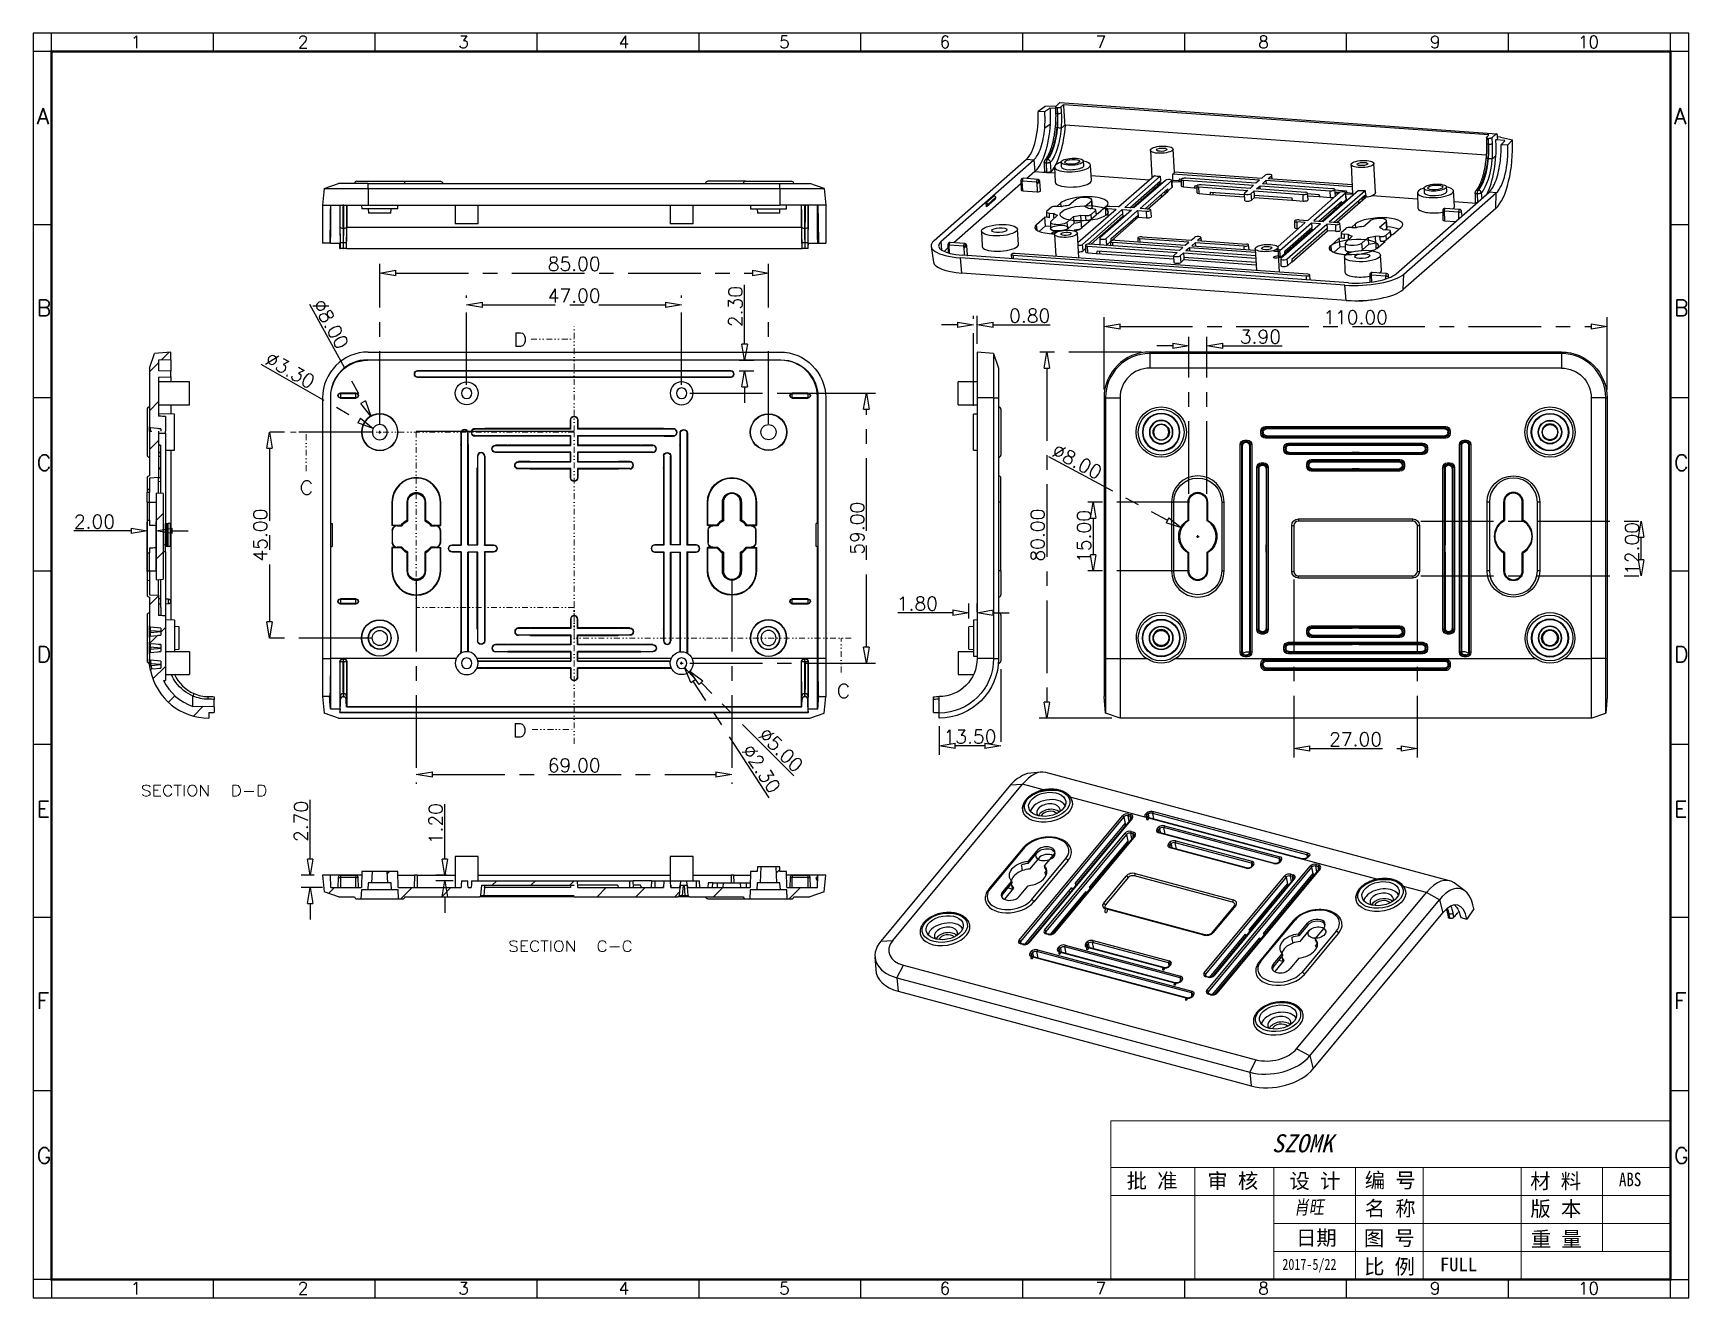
# Model space of a CAD drawing. Header units: millimetres. Extents: x 3683 to 5830, y 1279 to 1555.
# Drawn here: x 4105.4 to 4467.4, y 1278.6 to 1555 of the extents above; entities that cross this region are included whole.
import ezdxf
from ezdxf.lldxf.tags import DXFTag

# ---------------------------------------------------------------- set-up
doc = ezdxf.new("R2010")
doc.units = ezdxf.units.MM
doc.header["$LTSCALE"] = 0.5
doc.linetypes.add('CENTER', pattern=[50.8, 31.75, -6.35, 6.35, -6.35])
doc.linetypes.add('DIVIDE', pattern=[31.75, 12.7, -6.35, 0, -6.35, 0, -6.35])
doc.layers.add('1', color=7, linetype='Continuous', true_color=0xffffff)
doc.layers.add('112', color=7, linetype='Continuous', true_color=0xffffff)
doc.layers.add('A1_KUANG', color=7, linetype='Continuous')
doc.layers.add('A4_KUANG', color=7, linetype='Continuous')
for name, color, linetype, lineweight in [('BORDER', 4, 'Continuous', 20), ('dim', 82, 'Continuous', 9), ('hatch', 56, 'Continuous', 9)]:
    doc.layers.add(name, color=color, linetype=linetype, lineweight=lineweight)
doc.styles.add('blockfont', font='simplex.shx', dxfattribs={"bigfont": 'bigfont'})
doc.styles.get("Standard").update_dxf_attribs({"font": 'txt', "bigfont": 'gbcbig.shx'})
doc.styles.add('仿宋', font='NSimSun.ttf')
doc.styles.add('黑体', font='SIMHEI.TTF', dxfattribs={"height": 2.5})
tags = doc.linetypes.add('PHANTOM', pattern=[2.5, 1.25, -0.25, 0.25, -0.25, 0.25, -0.25]).pattern_tags.tags
tags[14:15] = [DXFTag(74, 4), DXFTag(75, 0), DXFTag(340, '0'), DXFTag(46, 0.0), DXFTag(50, 0.0), DXFTag(44, 0.0), DXFTag(45, 0.0)]
tags[12:13] = [DXFTag(74, 4), DXFTag(75, 0), DXFTag(340, '0'), DXFTag(46, 0.0), DXFTag(50, 0.0), DXFTag(44, 0.0), DXFTag(45, 0.0)]
tags[10:11] = [DXFTag(74, 4), DXFTag(75, 0), DXFTag(340, '0'), DXFTag(46, 0.0), DXFTag(50, 0.0), DXFTag(44, 0.0), DXFTag(45, 0.0)]
tags[8:9] = [DXFTag(74, 4), DXFTag(75, 0), DXFTag(340, '0'), DXFTag(46, 0.0), DXFTag(50, 0.0), DXFTag(44, 0.0), DXFTag(45, 0.0)]
tags[6:7] = [DXFTag(74, 4), DXFTag(75, 0), DXFTag(340, '0'), DXFTag(46, 0.0), DXFTag(50, 0.0), DXFTag(44, 0.0), DXFTag(45, 0.0)]
tags[4:5] = [DXFTag(74, 4), DXFTag(75, 0), DXFTag(340, '0'), DXFTag(46, 0.0), DXFTag(50, 0.0), DXFTag(44, 0.0), DXFTag(45, 0.0)]
doc.dimstyles.new('VT-3.00', dxfattribs={"dimtxt": 3, "dimasz": 3.5, "dimexe": 2, "dimexo": 1.8, "dimgap": 0.5, "dimtad": 1, "dimzin": 0, "dimdsep": 46, "dimtxsty": 'Standard', "dimblk": 'CLOSEDBLANK', "dimcen": 0.3, "dimclrd": 1, "dimclre": 1, "dimclrt": 7, "dimadec": 1, "dimazin": 0, "dimtfac": 1, "dimtofl": 0, "dimtmove": 0, "dimatfit": 3, "dimldrblk": 'CLOSEDBLANK', "dimfxl": 0, "dimtolj": 1, "dimtzin": 0, "dimarcsym": 0})

msp = doc.modelspace()

# ---------------------------------------------------------------- texts
at = {"lineweight": 0, "style": '仿宋'}
for s, p in [('批 准', (4344.444, 1302.521)), ('审 核', (4362.103, 1302.521)), ('设 计', (4380.062, 1302.488)), ('编 号', (4396.51, 1302.637)), ('材 料', (4432.684, 1302.459)), ('名 称', (4396.51, 1296.492)), ('版 本', (4432.711, 1296.415)), ('日期', (4381.475, 1290.071)), ('图 号', (4396.305, 1290.003)), ('重 量', (4432.832, 1289.793)), ('比 例', (4396.37, 1283.771))]:
    msp.add_text(s, height=3.2633, dxfattribs=at).set_placement(p)
at = {"color": 3, "lineweight": 0, "style": '仿宋', "width": 0.8}
for s, height, p in [('ABS', 2.9832, (4452.087, 1302.966)), ('2017-5/22', 2.4164, (4378.494, 1284.696))]:
    msp.add_text(s, height=height, dxfattribs=at).set_placement(p)
at = {"color": 4, "lineweight": 0, "style": '仿宋', "oblique": 10, "width": 0.8}
msp.add_text('肖旺', height=2.9832, rotation=1, dxfattribs=at).set_placement((4381.05, 1296.838))
at = {"color": 3, "lineweight": 0, "style": '仿宋'}
msp.add_text('FULL', height=2.9832, dxfattribs=at).set_placement((4412.945, 1284.405))
at = {"layer": '1', "color": 7, "style": 'blockfont'}
for s, height, width, p in [('D', 3, 1.15, (4210.312, 1486.523)), ('C', 3, 1.153, (4163.574, 1454.148)), ('C', 3, 1.153, (4281.002, 1409.73)), ('D', 3, 1.15, (4210.199, 1401.12)), ('SECTION ', 2.3813, 1.162, (4128.924, 1388.253)), ('D-D', 2.38, 1.162, (4148.557, 1388.253)), ('SECTION ', 2.3813, 1.142, (4209.258, 1354.246)), ('C-C', 2.38, 1.142, (4228.552, 1354.246))]:
    msp.add_text(s, height=height, dxfattribs=dict(at, width=width)).set_placement(p)
at = {"layer": 'BORDER', "color": 1, "lineweight": 0, "style": '黑体', "oblique": 15}
msp.add_text('SZOMK', height=3.9434, dxfattribs=at).set_placement((4376.177, 1310.39))

# ---------------------------------------------------------------- blocks, each defined once
blk = doc.blocks.new('A$C3291225B')
at = {"layer": 'A4_KUANG'}
for p, q in [((2.87, 194.15), (2.87, 197.01)), ((28.09, 194.15), (28.09, 197.01)), ((53.32, 194.15), (53.32, 197.01)), ((78.54, 194.15), (78.54, 197.01)), ((103.77, 194.15), (103.77, 197.01)), ((129, 194.15), (129, 197.01)), ((154.22, 194.15), (154.22, 197.01)), ((179.45, 194.15), (179.45, 197.01)), ((204.67, 194.15), (204.67, 197.01)), ((229.9, 194.15), (229.9, 197.01)), ((255.13, 194.15), (255.13, 197.01)), ((255.14, 0), (255.14, 197.01)), ((2.87, 194.15), (0, 194.15)), ((2.87, 194.15), (2.87, 0)), ((258, 194.15), (2.87, 194.15)), ((2.87, 167.16), (0, 167.16)), ((257.99, 167.16), (255.13, 167.16)), ((2.87, 140.18), (0, 140.18)), ((257.99, 140.18), (255.13, 140.18)), ((2.87, 113.2), (0, 113.2)), ((257.99, 113.2), (255.13, 113.2)), ((2.87, 86.22), (0, 86.22)), ((257.99, 86.22), (255.13, 86.22)), ((2.87, 59.24), (0, 59.24)), ((257.99, 59.24), (255.13, 59.24)), ((2.87, 32.25), (0, 32.25)), ((257.99, 32.25), (255.13, 32.25)), ((2.87, 2.87), (0, 2.87)), ((2.87, 2.87), (258, 2.87)), ((28.09, 0), (28.09, 2.87)), ((53.32, 0), (53.32, 2.87)), ((78.54, 0), (78.54, 2.87)), ((103.77, 0), (103.77, 2.87)), ((129, 0), (129, 2.87)), ((154.22, 0), (154.22, 2.87)), ((179.45, 0), (179.45, 2.87)), ((204.67, 0), (204.67, 2.87)), ((229.9, 0), (229.9, 2.87))]:
    blk.add_line(p, q, dxfattribs=at)
at = {"layer": 'A4_KUANG', "color": 8}
blk.add_lwpolyline([(258, 0), (258, 197.01), (0, 197.01), (0, 0)], close=True, dxfattribs=at)
at = {"layer": 'A4_KUANG', "const_width": 0.4}
blk.add_lwpolyline([(2.87, 2.87), (2.87, 194.15), (255.13, 194.15), (255.14, 2.87), (2.87, 2.87)], dxfattribs=at)
at = {"layer": 'A4_KUANG'}
for s, height, p in [('1', 1.91, (15.22, 194.69)), ('2', 1.91, (41.25, 194.69)), ('3', 1.91, (66.25, 194.69)), ('4', 1.91, (91.25, 194.69)), ('5', 1.91, (116.25, 194.69)), ('6', 1.91, (141.26, 194.69)), ('7', 1.91, (165.57, 194.69)), ('8', 1.91, (190.91, 194.69)), ('9', 1.91, (217.64, 194.69)), ('10', 1.91, (240.72, 194.69)), ('A', 2.48, (0.59, 182.82)), ('A', 2.48, (255.71, 182.82)), ('B', 2.48, (0.59, 152.97)), ('B', 2.48, (255.71, 152.97)), ('C', 2.48, (0.59, 128.85)), ('C', 2.48, (255.71, 128.85)), ('D', 2.48, (0.59, 99.01)), ('D', 2.48, (255.71, 99.01)), ('E', 2.48, (0.59, 74.89)), ('E', 2.48, (255.71, 74.89)), ('F', 2.48, (0.59, 45.04)), ('F', 2.48, (255.71, 45.04)), ('G', 2.48, (0.59, 20.93)), ('G', 2.48, (255.71, 20.93)), ('1', 1.91, (15.22, 0.54)), ('2', 1.91, (41.25, 0.54)), ('3', 1.91, (66.25, 0.54)), ('4', 1.91, (91.25, 0.54)), ('5', 1.91, (116.25, 0.54)), ('6', 1.91, (141.26, 0.54)), ('7', 1.91, (165.57, 0.54)), ('8', 1.91, (190.91, 0.54)), ('9', 1.91, (217.64, 0.54)), ('10', 1.91, (240.72, 0.54))]:
    blk.add_text(s, height=height, dxfattribs=at).set_placement(p)
blk = doc.blocks.new('_ClosedBlank')
at = {"color": 0, "linetype": 'ByBlock', "lineweight": -2}
for p, q in [((-1, 0.17), (0, 0)), ((-1, 0.17), (-1, -0.17)), ((0, 0), (-1, -0.17))]:
    blk.add_line(p, q, dxfattribs=at)
blk = doc.blocks.new('*D20')
at = {"layer": 'Defpoints', "color": 0, "linetype": 'CENTER'}
for p in [(8920.26, 3083.51), (8810.26, 3067.92), (8920.26, 3067.92)]:
    blk.add_point(p, dxfattribs=at)
at = {"layer": 'dim', "color": 1, "linetype": 'CENTER', "lineweight": -2}
for p, q in [((8810.26, 3069.72), (8810.26, 3085.51)), ((8920.26, 3069.72), (8920.26, 3085.51)), ((8813.76, 3083.51), (8916.76, 3083.51))]:
    blk.add_line(p, q, dxfattribs=at)
at = {"layer": 'dim', "color": 1, "linetype": 'CENTER', "lineweight": -2, "xscale": 3.5, "yscale": 3.5, "zscale": 3.5, "rotation": 180}
blk.add_blockref('_ClosedBlank', (8810.26, 3083.51), dxfattribs=at)
at = {"layer": 'dim', "color": 1, "linetype": 'CENTER', "lineweight": -2, "xscale": 3.5, "yscale": 3.5, "zscale": 3.5}
blk.add_blockref('_ClosedBlank', (8920.26, 3083.51), dxfattribs=at)
at = {"layer": 'dim', "color": 7, "linetype": 'CENTER', "insert": (8865.26, 3085.51), "char_height": 3, "attachment_point": 5}
blk.add_mtext('\\A1;110.00', dxfattribs=at)
blk = doc.blocks.new('*D21')
at = {"layer": 'Defpoints', "color": 0, "linetype": 'CENTER'}
for p in [(8820.26, 3077.92), (8797.74, 2997.92), (8813.76, 2997.92)]:
    blk.add_point(p, dxfattribs=at)
at = {"layer": 'dim', "color": 1, "linetype": 'CENTER', "lineweight": -2}
for p, q in [((8818.46, 3077.92), (8795.74, 3077.92)), ((8797.74, 3074.42), (8797.74, 3001.42)), ((8811.96, 2997.92), (8795.74, 2997.92))]:
    blk.add_line(p, q, dxfattribs=at)
at = {"layer": 'dim', "color": 1, "linetype": 'CENTER', "lineweight": -2, "xscale": 3.5, "yscale": 3.5, "zscale": 3.5}
for p, rotation in [((8797.74, 3077.92), 90), ((8797.74, 2997.92), 270)]:
    blk.add_blockref('_ClosedBlank', p, dxfattribs=dict(at, rotation=rotation))
at = {"layer": 'dim', "color": 7, "linetype": 'CENTER', "insert": (8795.74, 3037.92), "char_height": 3, "attachment_point": 5, "rotation": 90}
blk.add_mtext('\\A1;80.00', dxfattribs=at)
blk = doc.blocks.new('*D22')
at = {"layer": 'Defpoints', "color": 0, "linetype": 'CENTER'}
for p in [(8851.76, 3029.99), (8878.76, 3029.99), (8878.76, 2991.28)]:
    blk.add_point(p, dxfattribs=at)
at = {"layer": 'dim', "color": 1, "linetype": 'CENTER', "lineweight": -2}
for p, q in [((8851.76, 3028.19), (8851.76, 2989.28)), ((8878.76, 3028.19), (8878.76, 2989.28)), ((8855.26, 2991.28), (8875.26, 2991.28))]:
    blk.add_line(p, q, dxfattribs=at)
at = {"layer": 'dim', "color": 1, "linetype": 'CENTER', "lineweight": -2, "xscale": 3.5, "yscale": 3.5, "zscale": 3.5, "rotation": 180}
blk.add_blockref('_ClosedBlank', (8851.76, 2991.28), dxfattribs=at)
at = {"layer": 'dim', "color": 1, "linetype": 'CENTER', "lineweight": -2, "xscale": 3.5, "yscale": 3.5, "zscale": 3.5}
blk.add_blockref('_ClosedBlank', (8878.76, 2991.28), dxfattribs=at)
at = {"layer": 'dim', "color": 7, "linetype": 'CENTER', "insert": (8865.26, 2993.28), "char_height": 3, "attachment_point": 5}
blk.add_mtext('\\A1;27.00', dxfattribs=at)
blk = doc.blocks.new('*D23')
at = {"layer": 'Defpoints', "color": 0, "linetype": 'CENTER'}
for p in [(8877.76, 3040.99), (8927.7, 3040.99), (8877.76, 3028.99)]:
    blk.add_point(p, dxfattribs=at)
at = {"layer": 'dim', "color": 1, "linetype": 'CENTER', "lineweight": -2}
for p, q in [((8879.56, 3040.99), (8929.7, 3040.99)), ((8927.7, 3032.49), (8927.7, 3037.49)), ((8879.56, 3028.99), (8929.7, 3028.99))]:
    blk.add_line(p, q, dxfattribs=at)
at = {"layer": 'dim', "color": 1, "linetype": 'CENTER', "lineweight": -2, "xscale": 3.5, "yscale": 3.5, "zscale": 3.5}
for p, rotation in [((8927.7, 3040.99), 90), ((8927.7, 3028.99), 270)]:
    blk.add_blockref('_ClosedBlank', p, dxfattribs=dict(at, rotation=rotation))
at = {"layer": 'dim', "color": 7, "linetype": 'CENTER', "insert": (8925.7, 3034.99), "char_height": 3, "attachment_point": 5, "rotation": 90}
blk.add_mtext('\\A1;12.00', dxfattribs=at)
blk = doc.blocks.new('*D17')
at = {"layer": 'Defpoints', "color": 0, "linetype": 'CENTER'}
for p in [(8832.71, 3079.27), (8828.81, 3045.12), (8832.71, 3045.12)]:
    blk.add_point(p, dxfattribs=at)
at = {"layer": 'dim', "color": 1, "linetype": 'CENTER', "lineweight": -2}
for p, q in [((8828.81, 3046.92), (8828.81, 3081.27)), ((8832.71, 3046.92), (8832.71, 3081.27)), ((8825.31, 3079.27), (8821.81, 3079.27)), ((8836.21, 3079.27), (8849.21, 3079.27))]:
    blk.add_line(p, q, dxfattribs=at)
at = {"layer": 'dim', "color": 1, "linetype": 'CENTER', "lineweight": -2, "xscale": 3.5, "yscale": 3.5, "zscale": 3.5}
blk.add_blockref('_ClosedBlank', (8828.81, 3079.27), dxfattribs=at)
at = {"layer": 'dim', "color": 1, "linetype": 'CENTER', "lineweight": -2, "xscale": 3.5, "yscale": 3.5, "zscale": 3.5, "rotation": 180}
blk.add_blockref('_ClosedBlank', (8832.71, 3079.27), dxfattribs=at)
at = {"layer": 'dim', "color": 7, "linetype": 'CENTER', "insert": (8844.46, 3081.27), "char_height": 3, "attachment_point": 5}
blk.add_mtext('\\A1;3.90', dxfattribs=at)
blk = doc.blocks.new('*D18')
at = {"layer": 'Defpoints', "color": 0, "linetype": 'CENTER'}
for p in [(8827.23, 3039.5), (8834.29, 3035.73)]:
    blk.add_point(p, dxfattribs=at)
at = {"layer": 'dim', "color": 1, "linetype": 'CENTER', "lineweight": -2}
for p, q in [((8798.14, 3055.07), (8824.15, 3041.16)), ((8830.46, 3037.62), (8831.06, 3037.62)), ((8830.76, 3037.32), (8830.76, 3037.92))]:
    blk.add_line(p, q, dxfattribs=at)
at = {"layer": 'dim', "color": 1, "linetype": 'CENTER', "lineweight": -2, "xscale": 3.5, "yscale": 3.5, "zscale": 3.5, "rotation": 331.8488963915258}
blk.add_blockref('_ClosedBlank', (8827.23, 3039.5), dxfattribs=at)
at = {"layer": 'dim', "color": 7, "linetype": 'CENTER', "insert": (8804.38, 3054), "char_height": 3, "attachment_point": 5, "rotation": 331.8489}
blk.add_mtext('\\A1;∅8.00', dxfattribs=at)
blk = doc.blocks.new('*D19')
at = {"layer": 'Defpoints', "color": 0, "linetype": 'CENTER'}
for p in [(8830.76, 3045.12), (8807.9, 3030.12), (8830.76, 3030.12)]:
    blk.add_point(p, dxfattribs=at)
at = {"layer": 'dim', "color": 1, "linetype": 'CENTER', "lineweight": -2}
for p, q in [((8828.96, 3045.12), (8805.9, 3045.12)), ((8807.9, 3041.62), (8807.9, 3033.62)), ((8828.96, 3030.12), (8805.9, 3030.12))]:
    blk.add_line(p, q, dxfattribs=at)
at = {"layer": 'dim', "color": 1, "linetype": 'CENTER', "lineweight": -2, "xscale": 3.5, "yscale": 3.5, "zscale": 3.5}
for p, rotation in [((8807.9, 3045.12), 90), ((8807.9, 3030.12), 270)]:
    blk.add_blockref('_ClosedBlank', p, dxfattribs=dict(at, rotation=rotation))
at = {"layer": 'dim', "color": 7, "linetype": 'CENTER', "insert": (8805.9, 3037.62), "char_height": 3, "attachment_point": 5, "rotation": 90}
blk.add_mtext('\\A1;15.00', dxfattribs=at)
blk = doc.blocks.new('*D24')
at = {"layer": 'Defpoints', "color": 0, "linetype": 'CENTER'}
for p in [(8736.92, 3095.19), (8651.92, 3060.42), (8736.92, 3060.42)]:
    blk.add_point(p, dxfattribs=at)
at = {"layer": 'dim', "color": 1, "linetype": 'CENTER', "lineweight": -2}
for p, q in [((8651.92, 3062.22), (8651.92, 3097.19)), ((8655.42, 3095.19), (8733.42, 3095.19)), ((8736.92, 3062.22), (8736.92, 3097.19))]:
    blk.add_line(p, q, dxfattribs=at)
at = {"layer": 'dim', "color": 1, "linetype": 'CENTER', "lineweight": -2, "xscale": 3.5, "yscale": 3.5, "zscale": 3.5, "rotation": 180}
blk.add_blockref('_ClosedBlank', (8651.92, 3095.19), dxfattribs=at)
at = {"layer": 'dim', "color": 1, "linetype": 'CENTER', "lineweight": -2, "xscale": 3.5, "yscale": 3.5, "zscale": 3.5}
blk.add_blockref('_ClosedBlank', (8736.92, 3095.19), dxfattribs=at)
at = {"layer": 'dim', "color": 7, "linetype": 'CENTER', "insert": (8694.42, 3097.19), "char_height": 3, "attachment_point": 5}
blk.add_mtext('\\A1;85.00', dxfattribs=at)
blk = doc.blocks.new('*D25')
at = {"layer": 'Defpoints', "color": 0, "linetype": 'CENTER'}
for p in [(8651.92, 3060.42), (8627.82, 3015.42), (8651.92, 3015.42)]:
    blk.add_point(p, dxfattribs=at)
at = {"layer": 'dim', "color": 1, "linetype": 'CENTER', "lineweight": -2}
for p, q in [((8650.12, 3060.42), (8625.82, 3060.42)), ((8627.82, 3056.92), (8627.82, 3018.92)), ((8650.12, 3015.42), (8625.82, 3015.42))]:
    blk.add_line(p, q, dxfattribs=at)
at = {"layer": 'dim', "color": 1, "linetype": 'CENTER', "lineweight": -2, "xscale": 3.5, "yscale": 3.5, "zscale": 3.5}
for p, rotation in [((8627.82, 3060.42), 90), ((8627.82, 3015.42), 270)]:
    blk.add_blockref('_ClosedBlank', p, dxfattribs=dict(at, rotation=rotation))
at = {"layer": 'dim', "color": 7, "linetype": 'CENTER', "insert": (8625.82, 3037.92), "char_height": 3, "attachment_point": 5, "rotation": 90}
blk.add_mtext('\\A1;45.00', dxfattribs=at)
blk = doc.blocks.new('*D26')
at = {"layer": 'Defpoints', "color": 0, "linetype": 'CENTER'}
for p in [(8659.92, 3030.12), (8728.92, 3030.12), (8728.92, 2985.58)]:
    blk.add_point(p, dxfattribs=at)
at = {"layer": 'dim', "color": 1, "linetype": 'CENTER', "lineweight": -2}
for p, q in [((8659.92, 3028.32), (8659.92, 2983.58)), ((8728.92, 3028.32), (8728.92, 2983.58)), ((8663.42, 2985.58), (8725.42, 2985.58))]:
    blk.add_line(p, q, dxfattribs=at)
at = {"layer": 'dim', "color": 1, "linetype": 'CENTER', "lineweight": -2, "xscale": 3.5, "yscale": 3.5, "zscale": 3.5, "rotation": 180}
blk.add_blockref('_ClosedBlank', (8659.92, 2985.58), dxfattribs=at)
at = {"layer": 'dim', "color": 1, "linetype": 'CENTER', "lineweight": -2, "xscale": 3.5, "yscale": 3.5, "zscale": 3.5}
blk.add_blockref('_ClosedBlank', (8728.92, 2985.58), dxfattribs=at)
at = {"layer": 'dim', "color": 7, "linetype": 'CENTER', "insert": (8694.42, 2987.58), "char_height": 3, "attachment_point": 5}
blk.add_mtext('\\A1;69.00', dxfattribs=at)
blk = doc.blocks.new('*D27')
at = {"layer": 'Defpoints', "color": 0, "linetype": 'CENTER'}
for p in [(8650.49, 3061.24), (8653.35, 3059.6)]:
    blk.add_point(p, dxfattribs=at)
at = {"layer": 'dim', "color": 1, "linetype": 'CENTER', "lineweight": -2}
for p, q in [((8625.9, 3075.3), (8647.45, 3062.97)), ((8651.62, 3060.42), (8652.22, 3060.42)), ((8651.92, 3060.12), (8651.92, 3060.72))]:
    blk.add_line(p, q, dxfattribs=at)
at = {"layer": 'dim', "color": 1, "linetype": 'CENTER', "lineweight": -2, "xscale": 3.5, "yscale": 3.5, "zscale": 3.5, "rotation": 330.2245947376103}
blk.add_blockref('_ClosedBlank', (8650.49, 3061.24), dxfattribs=at)
at = {"layer": 'dim', "color": 7, "linetype": 'CENTER', "insert": (8632.32, 3073.94), "char_height": 3, "attachment_point": 5, "rotation": 330.2246}
blk.add_mtext('\\A1;∅3.30', dxfattribs=at)
blk = doc.blocks.new('*D28')
at = {"layer": 'Defpoints', "color": 0, "linetype": 'CENTER'}
for p in [(8649.99, 3063.92), (8653.85, 3056.91)]:
    blk.add_point(p, dxfattribs=at)
at = {"layer": 'dim', "color": 1, "linetype": 'CENTER', "lineweight": -2}
for p, q in [((8636.57, 3088.35), (8648.31, 3066.99)), ((8651.62, 3060.42), (8652.22, 3060.42)), ((8651.92, 3060.12), (8651.92, 3060.72))]:
    blk.add_line(p, q, dxfattribs=at)
at = {"layer": 'dim', "color": 1, "linetype": 'CENTER', "lineweight": -2, "xscale": 3.5, "yscale": 3.5, "zscale": 3.5, "rotation": 298.7962139689842}
blk.add_blockref('_ClosedBlank', (8649.99, 3063.92), dxfattribs=at)
at = {"layer": 'dim', "color": 7, "linetype": 'CENTER', "insert": (8641.21, 3084.06), "char_height": 3, "attachment_point": 5, "rotation": 298.7962}
blk.add_mtext('\\A1;∅8.00', dxfattribs=at)
blk = doc.blocks.new('*D29')
at = {"layer": 'Defpoints', "color": 0, "linetype": 'CENTER'}
for p in [(8717.92, 3088.25), (8670.92, 3068.92), (8717.92, 3068.92)]:
    blk.add_point(p, dxfattribs=at)
at = {"layer": 'dim', "color": 1, "linetype": 'CENTER', "lineweight": -2}
for p, q in [((8670.92, 3070.72), (8670.92, 3090.25)), ((8674.42, 3088.25), (8714.42, 3088.25)), ((8717.92, 3070.72), (8717.92, 3090.25))]:
    blk.add_line(p, q, dxfattribs=at)
at = {"layer": 'dim', "color": 1, "linetype": 'CENTER', "lineweight": -2, "xscale": 3.5, "yscale": 3.5, "zscale": 3.5, "rotation": 180}
blk.add_blockref('_ClosedBlank', (8670.92, 3088.25), dxfattribs=at)
at = {"layer": 'dim', "color": 1, "linetype": 'CENTER', "lineweight": -2, "xscale": 3.5, "yscale": 3.5, "zscale": 3.5}
blk.add_blockref('_ClosedBlank', (8717.92, 3088.25), dxfattribs=at)
at = {"layer": 'dim', "color": 7, "linetype": 'CENTER', "insert": (8694.42, 3090.25), "char_height": 3, "attachment_point": 5}
blk.add_mtext('\\A1;47.00', dxfattribs=at)
blk = doc.blocks.new('*D30')
at = {"layer": 'Defpoints', "color": 0, "linetype": 'CENTER'}
for p in [(8717.92, 3068.92), (8758.31, 3068.92), (8717.92, 3009.92)]:
    blk.add_point(p, dxfattribs=at)
at = {"layer": 'dim', "color": 1, "linetype": 'CENTER', "lineweight": -2}
for p, q in [((8719.72, 3068.92), (8760.31, 3068.92)), ((8758.31, 3013.42), (8758.31, 3065.42)), ((8719.72, 3009.92), (8760.31, 3009.92))]:
    blk.add_line(p, q, dxfattribs=at)
at = {"layer": 'dim', "color": 1, "linetype": 'CENTER', "lineweight": -2, "xscale": 3.5, "yscale": 3.5, "zscale": 3.5}
for p, rotation in [((8758.31, 3068.92), 90), ((8758.31, 3009.92), 270)]:
    blk.add_blockref('_ClosedBlank', p, dxfattribs=dict(at, rotation=rotation))
at = {"layer": 'dim', "color": 7, "linetype": 'CENTER', "insert": (8756.31, 3039.42), "char_height": 3, "attachment_point": 5, "rotation": 90}
blk.add_mtext('\\A1;59.00', dxfattribs=at)
blk = doc.blocks.new('*D31')
at = {"layer": 'Defpoints', "color": 0, "linetype": 'CENTER'}
for p in [(8716.15, 3011.69), (8719.69, 3008.15)]:
    blk.add_point(p, dxfattribs=at)
at = {"layer": 'dim', "color": 1, "linetype": 'CENTER', "lineweight": -2}
for p, q in [((8717.62, 3009.92), (8718.22, 3009.92)), ((8717.92, 3009.62), (8717.92, 3010.22)), ((8742.48, 2985.32), (8722.16, 3005.67))]:
    blk.add_line(p, q, dxfattribs=at)
at = {"layer": 'dim', "color": 1, "linetype": 'CENTER', "lineweight": -2, "xscale": 3.5, "yscale": 3.5, "zscale": 3.5, "rotation": 134.9543322258999}
blk.add_blockref('_ClosedBlank', (8719.69, 3008.15), dxfattribs=at)
at = {"layer": 'dim', "color": 7, "linetype": 'CENTER', "insert": (8739.65, 2990.98), "char_height": 3, "attachment_point": 5, "rotation": 314.9543}
blk.add_mtext('\\A1;∅5.00', dxfattribs=at)
blk = doc.blocks.new('*D32')
at = {"layer": 'Defpoints', "color": 0, "linetype": 'CENTER'}
for p in [(8717.29, 3010.88), (8718.55, 3008.95)]:
    blk.add_point(p, dxfattribs=at)
at = {"layer": 'dim', "color": 1, "linetype": 'CENTER', "lineweight": -2}
for p, q in [((8717.62, 3009.92), (8718.22, 3009.92)), ((8717.92, 3009.62), (8717.92, 3010.22)), ((8737.08, 2980.51), (8720.46, 3006.02))]:
    blk.add_line(p, q, dxfattribs=at)
at = {"layer": 'dim', "color": 1, "linetype": 'CENTER', "lineweight": -2, "xscale": 3.5, "yscale": 3.5, "zscale": 3.5, "rotation": 123.0898106236264}
blk.add_blockref('_ClosedBlank', (8718.55, 3008.95), dxfattribs=at)
at = {"layer": 'dim', "color": 7, "linetype": 'CENTER', "insert": (8735.35, 2986.84), "char_height": 3, "attachment_point": 5, "rotation": 303.0898}
blk.add_mtext('\\A1;∅2.30', dxfattribs=at)
blk = doc.blocks.new('*D33')
at = {"layer": 'Defpoints', "color": 0, "linetype": 'CENTER'}
for p in [(8787.71, 3010.42), (8774.21, 2997.92), (8774.21, 2991.86)]:
    blk.add_point(p, dxfattribs=at)
at = {"layer": 'dim', "color": 1, "linetype": 'CENTER', "lineweight": -2}
for p, q in [((8787.71, 3008.62), (8787.71, 2989.86)), ((8774.21, 2996.12), (8774.21, 2989.86)), ((8784.21, 2991.86), (8777.71, 2991.86))]:
    blk.add_line(p, q, dxfattribs=at)
at = {"layer": 'dim', "color": 1, "linetype": 'CENTER', "lineweight": -2, "xscale": 3.5, "yscale": 3.5, "zscale": 3.5, "rotation": 180}
blk.add_blockref('_ClosedBlank', (8774.21, 2991.86), dxfattribs=at)
at = {"layer": 'dim', "color": 1, "linetype": 'CENTER', "lineweight": -2, "xscale": 3.5, "yscale": 3.5, "zscale": 3.5}
blk.add_blockref('_ClosedBlank', (8787.71, 2991.86), dxfattribs=at)
at = {"layer": 'dim', "color": 7, "linetype": 'CENTER', "insert": (8780.96, 2993.86), "char_height": 3, "attachment_point": 5}
blk.add_mtext('\\A1;13.50', dxfattribs=at)
blk = doc.blocks.new('*D34')
at = {"layer": 'Defpoints', "color": 0, "linetype": 'CENTER'}
for p in [(8782.51, 3083.85), (8782.51, 3077.92), (8781.71, 3064.36)]:
    blk.add_point(p, dxfattribs=at)
at = {"layer": 'dim', "color": 1, "linetype": 'CENTER', "lineweight": -2}
for p, q in [((8781.71, 3066.16), (8781.71, 3085.85)), ((8782.51, 3079.72), (8782.51, 3085.85)), ((8778.21, 3083.85), (8774.71, 3083.85)), ((8786.01, 3083.85), (8798.51, 3083.85))]:
    blk.add_line(p, q, dxfattribs=at)
at = {"layer": 'dim', "color": 1, "linetype": 'CENTER', "lineweight": -2, "xscale": 3.5, "yscale": 3.5, "zscale": 3.5}
blk.add_blockref('_ClosedBlank', (8781.71, 3083.85), dxfattribs=at)
at = {"layer": 'dim', "color": 1, "linetype": 'CENTER', "lineweight": -2, "xscale": 3.5, "yscale": 3.5, "zscale": 3.5, "rotation": 180}
blk.add_blockref('_ClosedBlank', (8782.51, 3083.85), dxfattribs=at)
at = {"layer": 'dim', "color": 7, "linetype": 'CENTER', "insert": (8794.01, 3085.85), "char_height": 3, "attachment_point": 5}
blk.add_mtext('\\A1;0.80', dxfattribs=at)
blk = doc.blocks.new('*D35')
at = {"layer": 'Defpoints', "color": 0, "linetype": 'CENTER'}
for p in [(8780.71, 3020.95), (8782.51, 3019.37), (8780.71, 3017.86)]:
    blk.add_point(p, dxfattribs=at)
at = {"layer": 'dim', "color": 1, "linetype": 'CENTER', "lineweight": -2}
for p, q in [((8780.71, 3019.66), (8780.71, 3022.95)), ((8782.51, 3021.17), (8782.51, 3022.95)), ((8777.21, 3020.95), (8765.21, 3020.95)), ((8786.01, 3020.95), (8789.51, 3020.95))]:
    blk.add_line(p, q, dxfattribs=at)
at = {"layer": 'dim', "color": 1, "linetype": 'CENTER', "lineweight": -2, "xscale": 3.5, "yscale": 3.5, "zscale": 3.5}
blk.add_blockref('_ClosedBlank', (8780.71, 3020.95), dxfattribs=at)
at = {"layer": 'dim', "color": 1, "linetype": 'CENTER', "lineweight": -2, "xscale": 3.5, "yscale": 3.5, "zscale": 3.5, "rotation": 180}
blk.add_blockref('_ClosedBlank', (8782.51, 3020.95), dxfattribs=at)
at = {"layer": 'dim', "color": 7, "linetype": 'CENTER', "insert": (8769.46, 3022.95), "char_height": 3, "attachment_point": 5}
blk.add_mtext('\\A1;1.80', dxfattribs=at)
blk = doc.blocks.new('*D36')
at = {"layer": 'Defpoints', "color": 0, "linetype": 'CENTER'}
for p in [(8601.05, 3038.84), (8601.05, 3028.17), (8603.05, 3028.17)]:
    blk.add_point(p, dxfattribs=at)
at = {"layer": 'dim', "color": 1, "linetype": 'CENTER', "lineweight": -2}
for p, q in [((8601.05, 3029.97), (8601.05, 3040.84)), ((8603.05, 3029.97), (8603.05, 3040.84)), ((8597.55, 3038.84), (8585.05, 3038.84)), ((8606.55, 3038.84), (8610.05, 3038.84))]:
    blk.add_line(p, q, dxfattribs=at)
at = {"layer": 'dim', "color": 1, "linetype": 'CENTER', "lineweight": -2, "xscale": 3.5, "yscale": 3.5, "zscale": 3.5}
blk.add_blockref('_ClosedBlank', (8601.05, 3038.84), dxfattribs=at)
at = {"layer": 'dim', "color": 1, "linetype": 'CENTER', "lineweight": -2, "xscale": 3.5, "yscale": 3.5, "zscale": 3.5, "rotation": 180}
blk.add_blockref('_ClosedBlank', (8603.05, 3038.84), dxfattribs=at)
at = {"layer": 'dim', "color": 7, "linetype": 'CENTER', "insert": (8589.55, 3040.84), "char_height": 3, "attachment_point": 5}
blk.add_mtext('\\A1;2.00', dxfattribs=at)
blk = doc.blocks.new('*D38')
at = {"layer": 'Defpoints', "color": 0, "linetype": 'CENTER'}
for p in [(8636.73, 2963.58), (8639.42, 2963.58), (8641.22, 2960.88)]:
    blk.add_point(p, dxfattribs=at)
at = {"layer": 'dim', "color": 1, "linetype": 'CENTER', "lineweight": -2}
for p, q in [((8636.73, 2967.08), (8636.73, 2980.08)), ((8637.62, 2963.58), (8634.73, 2963.58)), ((8639.42, 2960.88), (8634.73, 2960.88)), ((8636.73, 2957.38), (8636.73, 2953.88))]:
    blk.add_line(p, q, dxfattribs=at)
at = {"layer": 'dim', "color": 1, "linetype": 'CENTER', "lineweight": -2, "xscale": 3.5, "yscale": 3.5, "zscale": 3.5}
for p, rotation in [((8636.73, 2963.58), 270), ((8636.73, 2960.88), 90)]:
    blk.add_blockref('_ClosedBlank', p, dxfattribs=dict(at, rotation=rotation))
at = {"layer": 'dim', "color": 7, "linetype": 'CENTER', "insert": (8634.73, 2975.33), "char_height": 3, "attachment_point": 5, "rotation": 90}
blk.add_mtext('\\A1;2.70', dxfattribs=at)
blk = doc.blocks.new('*D39')
at = {"layer": 'Defpoints', "color": 0, "linetype": 'CENTER'}
for p in [(8666.16, 2963.58), (8668.42, 2963.58), (8669.79, 2962.38)]:
    blk.add_point(p, dxfattribs=at)
at = {"layer": 'dim', "color": 1, "linetype": 'CENTER', "lineweight": -2}
for p, q in [((8666.16, 2967.08), (8666.16, 2979.08)), ((8666.62, 2963.58), (8664.16, 2963.58)), ((8667.99, 2962.38), (8664.16, 2962.38)), ((8666.16, 2958.88), (8666.16, 2955.38))]:
    blk.add_line(p, q, dxfattribs=at)
at = {"layer": 'dim', "color": 1, "linetype": 'CENTER', "lineweight": -2, "xscale": 3.5, "yscale": 3.5, "zscale": 3.5}
for p, rotation in [((8666.16, 2963.58), 270), ((8666.16, 2962.38), 90)]:
    blk.add_blockref('_ClosedBlank', p, dxfattribs=dict(at, rotation=rotation))
at = {"layer": 'dim', "color": 7, "linetype": 'CENTER', "insert": (8664.16, 2974.83), "char_height": 3, "attachment_point": 5, "rotation": 90}
blk.add_mtext('\\A1;1.20', dxfattribs=at)
blk = doc.blocks.new('*D74')
at = {"layer": 'Defpoints', "color": 0, "linetype": 'CENTER'}
for p in [(8728.72, 3076.12), (8728.72, 3073.82), (8731.69, 3076.12)]:
    blk.add_point(p, dxfattribs=at)
at = {"layer": 'dim', "color": 1, "linetype": 'CENTER', "lineweight": -2}
for p, q in [((8731.69, 3079.62), (8731.69, 3092.62)), ((8730.52, 3076.12), (8733.69, 3076.12)), ((8730.52, 3073.82), (8733.69, 3073.82)), ((8731.69, 3070.32), (8731.69, 3066.82))]:
    blk.add_line(p, q, dxfattribs=at)
at = {"layer": 'dim', "color": 1, "linetype": 'CENTER', "lineweight": -2, "xscale": 3.5, "yscale": 3.5, "zscale": 3.5}
for p, rotation in [((8731.69, 3076.12), 270), ((8731.69, 3073.82), 90)]:
    blk.add_blockref('_ClosedBlank', p, dxfattribs=dict(at, rotation=rotation))
at = {"layer": 'dim', "color": 7, "linetype": 'CENTER', "insert": (8729.69, 3087.87), "char_height": 3, "attachment_point": 5, "rotation": 90}
blk.add_mtext('\\A1;2.30', dxfattribs=at)

# ---------------------------------------------------------------- dimensions: what is measured, and where the dimension line sits
at = {"layer": 'dim', "linetype": 'CENTER'}
for base, p1, p2, picture, middle in [((4266.161, 1502.563), (4181.161, 1467.787), (4266.161, 1467.787), '*D24', (4223.661, 1502.563)), ((4247.161, 1495.621), (4200.161, 1476.287), (4247.161, 1476.287), '*D29', (4223.661, 1495.621)), ((4449.503, 1490.876), (4339.503, 1475.287), (4449.503, 1475.287), '*D20', (4394.503, 1490.876)), ((4361.953, 1486.636), (4358.053, 1452.487), (4361.953, 1452.487), '*D17', (4373.703, 1486.636))]:
    dim = msp.add_linear_dim(base=base, p1=p1, p2=p2, dimstyle='VT-3.00', dxfattribs=at)
    dim.commit()
    dim.dimension.update_dxf_attribs({"geometry": picture, "text_midpoint": middle, "dimtype": 128, "insert": (-4470.759, -1592.63)})
for base, p1, p2, picture, middle in [((4260.928, 1483.487), (4257.961, 1481.187), (4257.961, 1483.487), '*D74', (4258.928, 1495.237)), ((4287.552, 1476.287), (4247.161, 1417.287), (4247.161, 1476.287), '*D30', (4285.552, 1446.787)), ((4157.063, 1422.787), (4181.161, 1467.787), (4181.161, 1422.787), '*D25', (4155.063, 1445.287)), ((4337.139, 1437.487), (4360.003, 1452.487), (4360.003, 1437.487), '*D19', (4335.139, 1444.987)), ((4456.939, 1448.359), (4407.003, 1436.359), (4407.003, 1448.359), '*D23', (4454.939, 1442.359)), ((4165.974, 1370.95), (4170.461, 1368.25), (4168.661, 1370.95), '*D38', (4163.974, 1382.7)), ((4195.399, 1370.95), (4199.027, 1369.75), (4197.662, 1370.95), '*D39', (4193.399, 1382.2))]:
    dim = msp.add_linear_dim(base=base, p1=p1, p2=p2, angle=90, dimstyle='VT-3.00', dxfattribs=at)
    dim.commit()
    dim.dimension.update_dxf_attribs({"geometry": picture, "text_midpoint": middle, "insert": (-4470.759, -1592.63)})
for p1, p2, picture, middle in [((4183.088, 1464.282), (4179.234, 1471.293), '*D28', (4168.697, 1490.463)), ((4182.593, 1466.968), (4179.729, 1468.607), '*D27', (4160.568, 1479.569)), ((4363.53, 1443.1), (4356.476, 1446.874), '*D18', (4332.676, 1459.61)), ((4245.395, 1419.056), (4248.928, 1415.518), '*D31', (4267.481, 1396.935)), ((4246.533, 1418.251), (4247.789, 1416.324), '*D32', (4262.912, 1393.116))]:
    dim = msp.add_diameter_dim_2p(p1=p1, p2=p2, dimstyle='VT-3.00', dxfattribs=at)
    dim.commit()
    dim.dimension.update_dxf_attribs({"geometry": picture, "text_midpoint": middle, "dimtype": 131, "insert": (-4470.759, -1592.63)})
for base, p1, p2, picture, middle in [((4311.752, 1491.221), (4310.952, 1471.726), (4311.752, 1485.287), '*D34', (4323.252, 1493.221)), ((4130.292, 1446.212), (4132.292, 1435.537), (4130.292, 1435.537), '*D36', (4118.792, 1448.212)), ((4258.161, 1392.95), (4189.161, 1437.487), (4258.161, 1437.487), '*D26', (4223.661, 1394.95)), ((4408.003, 1398.653), (4381.003, 1437.359), (4408.003, 1437.359), '*D22', (4394.503, 1400.653)), ((4309.952, 1428.316), (4311.752, 1426.74), (4309.952, 1425.235), '*D35', (4298.702, 1430.316)), ((4303.452, 1399.23), (4316.952, 1417.787), (4303.452, 1405.287), '*D33', (4310.202, 1401.23))]:
    dim = msp.add_linear_dim(base=base, p1=p1, p2=p2, dimstyle='VT-3.00', dxfattribs=at)
    dim.commit()
    dim.dimension.update_dxf_attribs({"geometry": picture, "text_midpoint": middle, "insert": (-4470.759, -1592.63)})
dim = msp.add_linear_dim(base=(4326.986, 1405.287), p1=(4349.503, 1485.287), p2=(4343.003, 1405.287), angle=90, dimstyle='VT-3.00', dxfattribs=at)
dim.commit()
dim.dimension.update_dxf_attribs({"geometry": '*D21', "text_midpoint": (4326.986, 1445.287), "dimtype": 128, "insert": (-4470.759, -1592.63)})

# ---------------------------------------------------------------- linework, layer by layer
at = {"color": 2}
for p, q in [((4133.37, 1483.507), (4135.119, 1485.255)), ((4130.792, 1480.932), (4132.792, 1482.93)), ((4130.792, 1472.451), (4132.792, 1474.449)), ((4130.792, 1463.97), (4132.792, 1465.968)), ((4130.292, 1454.99), (4130.792, 1455.489)), ((4132.292, 1448.507), (4133.792, 1450.005)), ((4132.292, 1440.025), (4133.792, 1441.524)), ((4130.792, 1430.046), (4132.792, 1432.044)), ((4130.871, 1421.644), (4132.573, 1423.344)), ((4133.292, 1424.062), (4134.292, 1425.061)), ((4131.569, 1413.86), (4134.292, 1416.58)), ((4134.95, 1408.757), (4136.366, 1410.172)), ((4140.414, 1405.734), (4142.492, 1407.81)), ((4267.878, 1371.472), (4268.636, 1372.23)), ((4182.834, 1371.323), (4183.26, 1371.75)), ((4205.726, 1368.75), (4206.727, 1369.75)), ((4214.215, 1368.75), (4215.216, 1369.75)), ((4222.705, 1368.75), (4223.661, 1369.705)), ((4223.661, 1369.705), (4223.706, 1369.75)), ((4248.174, 1368.75), (4248.374, 1368.95)), ((4170.005, 1366.989), (4171.267, 1368.25)), ((4185.744, 1365.75), (4188.246, 1368.25)), ((4194.734, 1366.25), (4196.736, 1368.25)), ((4228.692, 1366.25), (4230.694, 1368.25)), ((4237.182, 1366.25), (4239.184, 1368.25)), ((4245.671, 1366.25), (4246.709, 1367.287)), ((4254.161, 1366.25), (4256.163, 1368.25)), ((4270.639, 1365.75), (4273.142, 1368.25))]:
    msp.add_line(p, q, dxfattribs=at)
at = {"lineweight": 0, "ltscale": 0.5}
for p, q in [((4340.969, 1317.266), (4340.969, 1282.593)), ((4359.325, 1307.068), (4359.325, 1282.593)), ((4376.662, 1307.068), (4376.662, 1282.593)), ((4394.508, 1307.068), (4394.508, 1282.593)), ((4409.295, 1307.068), (4409.295, 1282.593)), ((4430.71, 1307.068), (4430.71, 1282.593))]:
    msp.add_line(p, q, dxfattribs=at)
at = {"lineweight": 0}
for p, q in [((4340.969, 1317.266), (4463.349, 1317.266)), ((4340.969, 1307.068), (4463.349, 1307.068)), ((4448.48, 1307.068), (4448.48, 1288.712)), ((4340.969, 1300.949), (4463.349, 1300.949)), ((4394.508, 1294.831), (4376.662, 1294.831)), ((4394.508, 1294.831), (4463.349, 1294.831)), ((4376.662, 1288.712), (4463.349, 1288.712)), ((4463.349, 1282.593), (4340.969, 1282.593))]:
    msp.add_line(p, q, dxfattribs=at)
at = {"layer": '1', "color": 43, "linetype": 'PHANTOM', "ltscale": 4.928571}
msp.add_line((4189.161, 1467.987), (4223.661, 1467.987), dxfattribs=at)
at = {"layer": '112', "color": 7}
for p, q in [((4326.671, 1538.968), (4325.096, 1537.866)), ((4329.057, 1539.059), (4326.671, 1538.968)), ((4328.9, 1538.504), (4327.676, 1538.591)), ((4329.275, 1538.709), (4329.306, 1538.706)), ((4329.82, 1539.827), (4425.396, 1533.017)), ((4423.64, 1532.726), (4330.698, 1539.348)), ((4326.541, 1537.763), (4325.096, 1537.866)), ((4329.388, 1537.423), (4329.314, 1537.428)), ((4423.066, 1528.333), (4330.98, 1534.893)), ((4423.503, 1531.995), (4423.472, 1531.998)), ((4427.125, 1531.506), (4425.17, 1531.645)), ((4426.189, 1532.246), (4425.457, 1532.298)), ((4426.189, 1532.246), (4428.774, 1531.694)), ((4427.789, 1530.549), (4428.774, 1531.694)), ((4349.632, 1529.382), (4349.955, 1523.384)), ((4354.895, 1524.626), (4354.625, 1529.65)), ((4423.585, 1530.712), (4423.511, 1530.717)), ((4426.344, 1530.652), (4427.789, 1530.549)), ((4302.355, 1509.662), (4322.575, 1527.413)), ((4303.877, 1509.487), (4324.168, 1527.3)), ((4322.575, 1527.413), (4324.168, 1527.3)), ((4324.394, 1524.734), (4322.644, 1523.198)), ((4324.168, 1527.3), (4324.394, 1524.734)), ((4324.394, 1524.734), (4326.961, 1524.551)), ((4326.865, 1526.585), (4326.961, 1524.551)), ((4326.961, 1524.551), (4328.721, 1524.426)), ((4327.926, 1524.759), (4327.783, 1526.768)), ((4328.674, 1525.734), (4328.792, 1522.413)), ((4330.112, 1526.768), (4330.111, 1525.818)), ((4335.103, 1526.087), (4335, 1527.031)), ((4336.78, 1522.843), (4336.541, 1526.158)), ((4373.493, 1522.849), (4354.553, 1524.199)), ((4354.894, 1524.66), (4374.005, 1523.299)), ((4393.51, 1526.255), (4393.857, 1519.809)), ((4398.841, 1520.241), (4398.503, 1526.524)), ((4168.977, 1521.027), (4168.661, 1517.419)), ((4168.977, 1521.027), (4172.161, 1522.119)), ((4168.977, 1521.027), (4178.661, 1521.027)), ((4178.661, 1522.119), (4172.161, 1522.119)), ((4176.161, 1522.619), (4186.161, 1522.619)), ((4178.661, 1521.027), (4178.661, 1522.119)), ((4178.661, 1522.119), (4268.661, 1522.119)), ((4178.661, 1521.027), (4178.661, 1517.419)), ((4178.661, 1521.027), (4268.661, 1521.027)), ((4186.161, 1522.619), (4194.411, 1522.619)), ((4261.161, 1522.619), (4252.911, 1522.619)), ((4261.161, 1522.619), (4271.161, 1522.619)), ((4268.661, 1522.119), (4275.161, 1522.119)), ((4268.661, 1521.027), (4268.661, 1522.119)), ((4268.661, 1521.027), (4278.346, 1521.027)), ((4268.661, 1521.027), (4268.661, 1517.419)), ((4278.346, 1521.027), (4275.161, 1522.119)), ((4278.346, 1521.027), (4278.661, 1517.419)), ((4321.35, 1522.062), (4306.682, 1509.185)), ((4321.338, 1522.779), (4321.373, 1520.674)), ((4324.814, 1522.43), (4321.64, 1522.656)), ((4321.726, 1520.531), (4321.64, 1522.65)), ((4321.726, 1520.531), (4324.9, 1520.305)), ((4325.015, 1523.03), (4321.841, 1523.256)), ((4324.814, 1522.424), (4324.9, 1520.305)), ((4325.64, 1520.507), (4325.45, 1522.603)), ((4336.707, 1523.857), (4349.458, 1522.948)), ((4336.781, 1522.836), (4336.78, 1522.843)), ((4342.677, 1516.995), (4350.522, 1523.882)), ((4351.771, 1523.7), (4344.042, 1516.915)), ((4345.137, 1516.837), (4351.841, 1522.722)), ((4345.701, 1516.797), (4351.923, 1522.259)), ((4352.938, 1522.813), (4346.056, 1516.772)), ((4347.384, 1516.659), (4354.285, 1522.717)), ((4348.479, 1516.581), (4353.428, 1520.926)), ((4349.043, 1516.541), (4353.51, 1520.463)), ((4350.397, 1521.454), (4350.397, 1520.92)), ((4351.295, 1521.708), (4351.295, 1522.243)), ((4351.56, 1522.293), (4351.614, 1521.988)), ((4352.882, 1519.911), (4352.882, 1520.446)), ((4353.119, 1520.654), (4353.201, 1520.191)), ((4353.549, 1520.512), (4354.435, 1521.29)), ((4354.435, 1521.29), (4354.285, 1522.717)), ((4354.486, 1521.391), (4354.331, 1522.808)), ((4354.354, 1522.599), (4356.391, 1522.454)), ((4355.848, 1522.675), (4354.588, 1522.765)), ((4356.391, 1522.63), (4355.986, 1522.658)), ((4356.016, 1523.133), (4356.447, 1523.102)), ((4356.392, 1523.012), (4356.39, 1521.587)), ((4356.856, 1522.823), (4372.216, 1521.728)), ((4356.905, 1521.376), (4356.856, 1522.823)), ((4356.905, 1521.376), (4359.237, 1521.21)), ((4372.727, 1522.178), (4357.368, 1523.272)), ((4359.376, 1521.194), (4359.782, 1521.165)), ((4359.407, 1521.679), (4359.837, 1521.648)), ((4359.782, 1521.559), (4359.78, 1520.133)), ((4360.247, 1521.369), (4370.939, 1520.607)), ((4360.296, 1519.922), (4360.247, 1521.369)), ((4371.45, 1521.056), (4360.759, 1521.818)), ((4370.939, 1520.607), (4370.229, 1519.984)), ((4372.216, 1521.728), (4371.45, 1521.056)), ((4371.625, 1519.885), (4372.335, 1520.508)), ((4372.335, 1520.508), (4383.026, 1519.746)), ((4372.4, 1519.541), (4372.335, 1520.508)), ((4373.493, 1522.849), (4372.727, 1522.178)), ((4372.846, 1520.957), (4373.612, 1521.629)), ((4383.538, 1520.195), (4372.846, 1520.957)), ((4373.612, 1521.629), (4388.971, 1520.534)), ((4373.661, 1520.899), (4373.612, 1521.629)), ((4374.714, 1523.921), (4374.005, 1523.299)), ((4374.123, 1522.078), (4374.889, 1522.75)), ((4389.483, 1520.984), (4374.123, 1522.078)), ((4393.771, 1521.405), (4374.889, 1522.75)), ((4374.889, 1522.75), (4374.938, 1522.02)), ((4375.4, 1523.199), (4376.11, 1523.822)), ((4375.4, 1523.199), (4393.745, 1521.892)), ((4376.11, 1523.822), (4376.17, 1523.144)), ((4376.211, 1523.332), (4376.158, 1523.915)), ((4395.142, 1520.61), (4387.413, 1513.825)), ((4388.742, 1513.713), (4396.587, 1520.6)), ((4389.02, 1519.088), (4388.971, 1520.534)), ((4390.102, 1519.385), (4389.947, 1520.802)), ((4389.957, 1520.714), (4392.43, 1520.538)), ((4409.466, 1521.115), (4409.465, 1520.164)), ((4414.457, 1520.433), (4414.353, 1521.378)), ((4416.134, 1517.19), (4415.894, 1520.504)), ((4168.661, 1517.419), (4178.661, 1517.419)), ((4168.661, 1517.419), (4168.661, 1509.119)), ((4173.211, 1517.398), (4173.211, 1517.419)), ((4177.208, 1517.419), (4177.222, 1516.619)), ((4178.661, 1517.419), (4268.661, 1517.419)), ((4185.1, 1516.619), (4185.114, 1517.419)), ((4197.661, 1517.419), (4197.661, 1513.319)), ((4202.661, 1513.319), (4202.661, 1517.419)), ((4244.661, 1517.419), (4244.661, 1513.319)), ((4249.661, 1513.319), (4249.661, 1517.419)), ((4262.208, 1517.419), (4262.222, 1516.619)), ((4278.661, 1517.419), (4268.661, 1517.419)), ((4270.1, 1516.619), (4270.114, 1517.419)), ((4274.111, 1517.398), (4274.111, 1517.419)), ((4278.661, 1517.419), (4278.661, 1509.119)), ((4313.716, 1517.96), (4315.49, 1519.517)), ((4313.8, 1517.011), (4313.716, 1517.96)), ((4313.716, 1517.96), (4314.099, 1517.565)), ((4315.574, 1518.568), (4313.8, 1517.011)), ((4313.8, 1517.011), (4314.013, 1517.232)), ((4315.786, 1518.789), (4314.013, 1517.232)), ((4315.873, 1519.122), (4314.099, 1517.565)), ((4314.103, 1517.488), (4314.099, 1517.565)), ((4314.103, 1517.488), (4315.877, 1519.045)), ((4315.49, 1519.517), (4315.873, 1519.122)), ((4315.786, 1518.789), (4315.574, 1518.568)), ((4315.877, 1519.045), (4315.873, 1519.122)), ((4327.953, 1516.888), (4327, 1516.05)), ((4329.207, 1517.134), (4330.041, 1517.867)), ((4330.224, 1517.062), (4329.24, 1517.132)), ((4330.125, 1517.069), (4330.041, 1517.867)), ((4333.242, 1518.583), (4331.804, 1517.321)), ((4335.298, 1517.072), (4336.736, 1518.334)), ((4336.549, 1516.611), (4336.886, 1516.907)), ((4336.886, 1516.907), (4336.736, 1518.334)), ((4337.012, 1517.152), (4336.857, 1518.57)), ((4340.039, 1517.155), (4338.229, 1515.565)), ((4339.798, 1516.858), (4339.822, 1515.433)), ((4342.677, 1516.995), (4340.809, 1517.128)), ((4346.056, 1516.772), (4344.042, 1516.915)), ((4351.984, 1519.658), (4351.984, 1519.123)), ((4360.296, 1519.922), (4362.627, 1519.756)), ((4362.767, 1519.74), (4370.192, 1519.211)), ((4362.798, 1520.225), (4370.184, 1519.699)), ((4363.347, 1519.699), (4363.347, 1520.186)), ((4370.18, 1519.897), (4370.205, 1518.473)), ((4371.625, 1519.885), (4371.751, 1518.459)), ((4371.751, 1518.459), (4372.426, 1519.052)), ((4372.4, 1519.541), (4380.54, 1518.961)), ((4372.426, 1519.052), (4372.4, 1519.541)), ((4372.426, 1519.052), (4380.591, 1518.471)), ((4380.743, 1518.466), (4383.075, 1518.3)), ((4383.075, 1518.3), (4383.026, 1519.746)), ((4384.157, 1518.596), (4384.002, 1520.013)), ((4384.011, 1519.926), (4386.485, 1519.75)), ((4384.034, 1514.048), (4390.934, 1520.106)), ((4384.065, 1519.435), (4386.536, 1519.259)), ((4392.281, 1520.01), (4385.399, 1513.969)), ((4386.494, 1513.891), (4391.424, 1518.219)), ((4386.688, 1519.254), (4389.02, 1519.088)), ((4391.506, 1517.755), (4387.058, 1513.851)), ((4396.559, 1519.536), (4389.837, 1513.635)), ((4389.98, 1516.951), (4389.98, 1516.416)), ((4391.023, 1520.162), (4390.009, 1520.234)), ((4390.028, 1520.058), (4390.815, 1520.002)), ((4390.102, 1519.376), (4390.102, 1519.385)), ((4390.4, 1513.595), (4396.641, 1519.073)), ((4390.879, 1517.204), (4390.878, 1517.739)), ((4391.115, 1517.947), (4391.197, 1517.484)), ((4391.545, 1517.805), (4392.431, 1518.583)), ((4392.431, 1518.583), (4392.281, 1520.01)), ((4392.483, 1518.684), (4392.328, 1520.101)), ((4392.48, 1520.058), (4392.331, 1520.069)), ((4392.35, 1519.892), (4393.859, 1519.785)), ((4393.848, 1519.967), (4392.63, 1520.054)), ((4395.115, 1518.268), (4395.115, 1517.734)), ((4396.013, 1518.522), (4396.013, 1519.057)), ((4396.27, 1519.153), (4396.332, 1518.802)), ((4396.68, 1519.123), (4396.752, 1519.186)), ((4398.138, 1519.48), (4408.074, 1518.772)), ((4403.385, 1502.397), (4423.676, 1520.21)), ((4405.048, 1502.346), (4425.268, 1520.097)), ((4408.028, 1520.08), (4408.146, 1516.759)), ((4408.146, 1516.759), (4408.146, 1516.752)), ((4416.06, 1518.203), (4420.989, 1517.852)), ((4421.063, 1519.874), (4421.151, 1517.994)), ((4421.981, 1520.057), (4422.07, 1518.8)), ((4425.268, 1520.097), (4423.676, 1520.21)), ((4425.158, 1516.697), (4425.268, 1520.097)), ((4185.1, 1516.619), (4177.222, 1516.619)), ((4178.661, 1516.619), (4178.714, 1515.619)), ((4183.609, 1515.619), (4178.714, 1515.619)), ((4183.609, 1515.619), (4183.661, 1516.619)), ((4202.661, 1513.319), (4197.661, 1513.319)), ((4249.661, 1513.319), (4244.661, 1513.319)), ((4262.222, 1516.619), (4270.1, 1516.619)), ((4263.661, 1516.619), (4263.714, 1515.619)), ((4268.609, 1515.619), (4263.714, 1515.619)), ((4268.609, 1515.619), (4268.661, 1516.619)), ((4324.72, 1513.196), (4326.531, 1514.786)), ((4324.856, 1511.903), (4324.72, 1513.196)), ((4327.561, 1514.712), (4326.531, 1514.786)), ((4326.694, 1512.85), (4326.531, 1514.786)), ((4326.935, 1515.937), (4326.918, 1514.976)), ((4327.561, 1514.712), (4327.578, 1515.673)), ((4327.578, 1515.673), (4328.562, 1515.603)), ((4327.799, 1513.697), (4327.797, 1512.272)), ((4329.359, 1515.175), (4327.921, 1513.912)), ((4331.415, 1513.663), (4332.853, 1514.926)), ((4331.565, 1512.236), (4331.415, 1513.663)), ((4331.565, 1512.236), (4332.987, 1513.484)), ((4333.807, 1509.208), (4342.146, 1516.529)), ((4334.433, 1515.185), (4335.418, 1515.114)), ((4336.529, 1514.073), (4334.718, 1512.484)), ((4343.475, 1516.417), (4334.819, 1508.818)), ((4335.418, 1515.114), (4335.499, 1514.147)), ((4335.499, 1514.147), (4336.529, 1514.073)), ((4336.073, 1508.88), (4343.574, 1515.465)), ((4337.08, 1516.574), (4336.096, 1516.644)), ((4336.67, 1508.869), (4343.641, 1514.989)), ((4336.704, 1515.359), (4337.658, 1516.196)), ((4336.786, 1514.391), (4336.704, 1515.359)), ((4336.786, 1514.391), (4337.777, 1515.261)), ((4337.658, 1516.196), (4337.777, 1515.261)), ((4337.841, 1515.388), (4337.722, 1516.324)), ((4337.815, 1515.595), (4338.229, 1515.565)), ((4345.488, 1516.273), (4338.607, 1510.232)), ((4339.953, 1510.136), (4346.854, 1516.194)), ((4340.279, 1516.662), (4342.146, 1516.529)), ((4340.279, 1516.662), (4340.337, 1515.224)), ((4340.337, 1515.224), (4340.635, 1515.203)), ((4341.01, 1510.025), (4346.942, 1515.231)), ((4341.162, 1509.623), (4347.002, 1514.749)), ((4343.475, 1516.417), (4345.488, 1516.273)), ((4343.475, 1516.417), (4343.574, 1515.465)), ((4343.574, 1515.465), (4343.641, 1514.989)), ((4343.641, 1514.989), (4343.996, 1514.963)), ((4346.854, 1516.194), (4348.721, 1516.061)), ((4346.854, 1516.194), (4346.942, 1515.231)), ((4346.942, 1515.231), (4347.002, 1514.749)), ((4347.002, 1514.749), (4348.779, 1514.623)), ((4349.252, 1516.526), (4347.384, 1516.659)), ((4348.721, 1516.061), (4348.779, 1514.623)), ((4349.862, 1514.918), (4349.733, 1516.336)), ((4377.505, 1508.317), (4383.503, 1513.583)), ((4384.832, 1513.47), (4377.95, 1507.429)), ((4386.846, 1513.327), (4378.19, 1505.728)), ((4379.537, 1505.632), (4388.211, 1513.247)), ((4381.155, 1513.911), (4381.179, 1512.486)), ((4383.503, 1513.583), (4381.636, 1513.716)), ((4381.636, 1513.716), (4381.694, 1512.277)), ((4382.167, 1514.181), (4384.034, 1514.048)), ((4386.846, 1513.327), (4384.832, 1513.47)), ((4384.832, 1513.47), (4384.932, 1512.519)), ((4385.399, 1513.969), (4387.413, 1513.825)), ((4390.078, 1513.114), (4388.211, 1513.247)), ((4388.211, 1513.247), (4388.299, 1512.285)), ((4388.742, 1513.713), (4390.609, 1513.58)), ((4390.078, 1513.114), (4390.136, 1511.676)), ((4391.219, 1511.971), (4391.09, 1513.39)), ((4394.458, 1513.278), (4393.623, 1512.545)), ((4394.542, 1512.48), (4394.458, 1513.278)), ((4396.221, 1512.731), (4397.659, 1513.994)), ((4401.153, 1513.745), (4399.715, 1512.483)), ((4401.303, 1512.318), (4401.153, 1513.745)), ((4401.429, 1512.563), (4401.274, 1513.98)), ((4425.158, 1516.697), (4404.938, 1498.947)), ((4413.575, 1516.208), (4413.61, 1514.103)), ((4417.051, 1515.859), (4413.877, 1516.085)), ((4413.877, 1516.079), (4413.963, 1513.96)), ((4413.963, 1513.96), (4416.361, 1513.789)), ((4417.252, 1516.458), (4414.078, 1516.684)), ((4417.108, 1514.444), (4417.051, 1515.852)), ((4417.777, 1515.032), (4417.687, 1516.032)), ((4173.961, 1512.586), (4273.361, 1512.586)), ((4312.711, 1511.72), (4312.829, 1508.399)), ((4320.817, 1508.829), (4320.577, 1512.144)), ((4325.339, 1511.66), (4326.694, 1512.85)), ((4326.694, 1512.85), (4327.798, 1512.771)), ((4327.97, 1511.162), (4328.694, 1511.798)), ((4329.162, 1511.752), (4328.466, 1511.141)), ((4328.702, 1511.008), (4328.96, 1506.22)), ((4333.159, 1512.03), (4332.899, 1511.801)), ((4333.987, 1505.862), (4333.695, 1511.277)), ((4338.56, 1510.149), (4338.558, 1508.735)), ((4340.103, 1508.709), (4339.953, 1510.136)), ((4341.917, 1509.708), (4357.276, 1508.613)), ((4346.885, 1510.237), (4346.884, 1509.354)), ((4358.042, 1509.285), (4347.35, 1510.047)), ((4347.374, 1509.319), (4347.35, 1510.047)), ((4347.862, 1510.496), (4358.553, 1509.734)), ((4358.553, 1509.734), (4359.263, 1510.357)), ((4360.659, 1510.258), (4359.949, 1509.635)), ((4359.949, 1509.635), (4370.641, 1508.873)), ((4360.659, 1510.258), (4360.718, 1509.58)), ((4360.777, 1509.576), (4360.707, 1510.35)), ((4379.007, 1507.317), (4384.932, 1512.519)), ((4384.998, 1512.042), (4379.058, 1506.827)), ((4388.299, 1512.285), (4380.594, 1505.521)), ((4380.645, 1505.03), (4388.359, 1511.803)), ((4381.992, 1512.256), (4381.694, 1512.277)), ((4384.998, 1512.042), (4384.932, 1512.519)), ((4385.353, 1512.017), (4384.998, 1512.042)), ((4388.359, 1511.803), (4388.299, 1512.285)), ((4390.136, 1511.676), (4388.359, 1511.803)), ((4390.948, 1510.196), (4389.137, 1508.606)), ((4391.978, 1510.123), (4390.948, 1510.196)), ((4391.11, 1508.261), (4390.948, 1510.196)), ((4391.351, 1511.348), (4391.335, 1510.387)), ((4391.416, 1511.461), (4392.37, 1512.298)), ((4391.994, 1511.084), (4391.978, 1510.123)), ((4392.978, 1511.013), (4391.994, 1511.084)), ((4392.338, 1509.323), (4393.776, 1510.585)), ((4393.656, 1512.543), (4394.641, 1512.473)), ((4397.27, 1510.336), (4395.832, 1509.074)), ((4399.834, 1510.525), (4398.85, 1510.595)), ((4399.916, 1509.557), (4399.834, 1510.525)), ((4399.916, 1509.557), (4400.946, 1509.484)), ((4400.512, 1512.054), (4401.496, 1511.984)), ((4401.303, 1512.318), (4400.966, 1512.022)), ((4402.074, 1511.607), (4401.121, 1510.77)), ((4401.121, 1510.77), (4401.202, 1509.802)), ((4401.202, 1509.802), (4402.193, 1510.672)), ((4402.193, 1510.672), (4402.074, 1511.607)), ((4402.257, 1510.799), (4402.139, 1511.734)), ((4402.231, 1511.005), (4402.645, 1510.976)), ((4402.645, 1510.976), (4404.456, 1512.565)), ((4170.209, 1509.119), (4168.661, 1509.119)), ((4170.399, 1509.119), (4172.492, 1509.119)), ((4173.172, 1509.264), (4173.251, 1509.264)), ((4173.194, 1507.919), (4173.228, 1507.919)), ((4173.884, 1507.919), (4273.438, 1507.919)), ((4274.072, 1509.264), (4274.151, 1509.264)), ((4274.128, 1507.919), (4274.094, 1507.919)), ((4274.83, 1509.119), (4276.924, 1509.119)), ((4277.113, 1509.119), (4278.661, 1509.119)), ((4301.715, 1508.369), (4302.214, 1504.968)), ((4304.047, 1507.555), (4303.877, 1509.487)), ((4305.387, 1508.048), (4304.524, 1507.291)), ((4305.374, 1508.765), (4305.405, 1506.959)), ((4308.851, 1508.416), (4305.677, 1508.643)), ((4305.749, 1506.861), (4305.677, 1508.637)), ((4309.052, 1509.016), (4305.878, 1509.242)), ((4392.165, 1499.897), (4308.144, 1505.883)), ((4308.44, 1502.561), (4308.144, 1505.883)), ((4392.957, 1500.415), (4308.562, 1506.428)), ((4308.851, 1508.41), (4308.932, 1506.401)), ((4309.677, 1506.493), (4309.487, 1508.59)), ((4312.829, 1508.399), (4312.829, 1508.392)), ((4319.231, 1506.636), (4319.247, 1505.666)), ((4319.621, 1506.478), (4383.664, 1501.915)), ((4319.621, 1506.478), (4319.655, 1505.637)), ((4384.094, 1502.292), (4320.05, 1506.855)), ((4334.969, 1507.391), (4334.819, 1508.818)), ((4335.461, 1507.823), (4334.969, 1507.391)), ((4335.462, 1508.626), (4335.46, 1507.201)), ((4335.927, 1508.436), (4355.487, 1507.043)), ((4335.976, 1506.99), (4335.927, 1508.436)), ((4335.976, 1506.99), (4337.841, 1506.857)), ((4355.999, 1507.492), (4336.439, 1508.886)), ((4337.98, 1506.841), (4354.741, 1505.647)), ((4354.733, 1506.135), (4338.011, 1507.326)), ((4338.56, 1506.8), (4338.56, 1507.287)), ((4340.103, 1508.709), (4340.94, 1509.444)), ((4340.94, 1509.448), (4340.939, 1508.565)), ((4356.764, 1508.164), (4341.405, 1509.258)), ((4341.429, 1508.53), (4341.405, 1509.258)), ((4354.729, 1506.333), (4354.754, 1504.908)), ((4354.778, 1506.42), (4355.487, 1507.043)), ((4355.999, 1507.492), (4356.764, 1508.164)), ((4356.883, 1506.943), (4356.174, 1506.321)), ((4356.174, 1506.321), (4356.299, 1504.895)), ((4356.883, 1506.943), (4372.691, 1505.817)), ((4356.883, 1506.943), (4356.948, 1505.977)), ((4372.743, 1504.852), (4356.948, 1505.977)), ((4356.948, 1505.977), (4356.975, 1505.488)), ((4357.276, 1508.613), (4358.042, 1509.285)), ((4358.16, 1508.065), (4357.395, 1507.393)), ((4372.665, 1506.305), (4357.395, 1507.393)), ((4372.626, 1507.034), (4358.16, 1508.065)), ((4358.16, 1508.065), (4358.21, 1507.335)), ((4359.437, 1509.186), (4358.672, 1508.514)), ((4358.672, 1508.514), (4372.6, 1507.522)), ((4370.129, 1508.424), (4359.437, 1509.186)), ((4359.437, 1509.186), (4359.487, 1508.456)), ((4370.154, 1507.696), (4370.129, 1508.424)), ((4371.222, 1507.62), (4371.105, 1508.691)), ((4372.58, 1507.882), (4372.838, 1503.094)), ((4377.865, 1502.736), (4377.573, 1508.151)), ((4378.1, 1506.002), (4377.95, 1507.429)), ((4378.1, 1506.002), (4378.986, 1506.78)), ((4389.273, 1507.313), (4389.137, 1508.606)), ((4391.11, 1508.261), (4389.755, 1507.071)), ((4392.215, 1508.182), (4391.11, 1508.261)), ((4392.065, 1506.067), (4392.182, 1502.746)), ((4392.216, 1509.108), (4392.214, 1507.682)), ((4393.11, 1507.209), (4392.479, 1506.655)), ((4393.525, 1507.116), (4393.579, 1507.162)), ((4395.982, 1507.647), (4395.832, 1509.074)), ((4397.403, 1508.895), (4395.982, 1507.647)), ((4399.135, 1507.894), (4400.946, 1509.484)), ((4400.171, 1503.176), (4399.931, 1506.49)), ((4392.461, 1496.575), (4308.44, 1502.561)), ((4356.975, 1505.488), (4356.299, 1504.895)), ((4356.975, 1505.488), (4372.77, 1504.363)), ((4378.143, 1505.645), (4378.141, 1504.22)), ((4379.687, 1504.205), (4379.537, 1505.632)), ((4379.687, 1504.205), (4380.573, 1504.983)), ((4401.289, 1502.444), (4398.115, 1502.671)), ((4400.171, 1503.169), (4400.171, 1503.176)), ((4404.938, 1498.947), (4405.048, 1502.346)), ((4383.664, 1501.915), (4383.698, 1501.074)), ((4384.586, 1501.011), (4384.483, 1502.138)), ((4392.461, 1496.575), (4392.165, 1499.897)), ((4397.611, 1502.194), (4397.639, 1500.541)), ((4401.088, 1501.845), (4397.914, 1502.071)), ((4397.914, 1502.065), (4397.974, 1500.583)), ((4401.111, 1501.264), (4401.088, 1501.839)), ((4401.771, 1501.497), (4401.724, 1502.018)), ((4393.545, 1496.52), (4394.374, 1496.495)), ((4397.743, 1496.676), (4398.565, 1496.79)), ((4130.792, 1481.787), (4131.884, 1484.972)), ((4135.492, 1485.287), (4131.884, 1484.972)), ((4135.492, 1483.582), (4135.492, 1485.287)), ((4178.661, 1485.287), (4268.661, 1485.287)), ((4315.36, 1484.972), (4311.752, 1485.287)), ((4311.752, 1485.287), (4311.752, 1475.287)), ((4315.36, 1484.972), (4315.36, 1475.287)), ((4315.36, 1484.972), (4316.452, 1481.787)), ((4349.503, 1484.972), (4349.503, 1485.287)), ((4439.503, 1485.287), (4349.503, 1485.287)), ((4349.503, 1484.972), (4349.503, 1481.787)), ((4439.503, 1484.972), (4349.503, 1484.972)), ((4439.503, 1484.972), (4439.503, 1485.287)), ((4439.503, 1484.972), (4439.503, 1481.787)), ((4130.792, 1481.787), (4130.792, 1469.005)), ((4135.492, 1483.582), (4132.792, 1483.487)), ((4132.792, 1483.487), (4132.792, 1481.187)), ((4135.492, 1481.093), (4132.792, 1481.187)), ((4135.492, 1483.582), (4135.492, 1481.093)), ((4135.492, 1479.882), (4135.492, 1481.093)), ((4178.461, 1483.582), (4268.861, 1483.582)), ((4178.461, 1483.582), (4178.461, 1483.487)), ((4268.861, 1483.487), (4178.461, 1483.487)), ((4189.361, 1481.093), (4189.361, 1481.187)), ((4257.961, 1481.187), (4189.361, 1481.187)), ((4257.961, 1481.093), (4189.361, 1481.093)), ((4257.961, 1481.093), (4257.961, 1481.187)), ((4268.861, 1483.582), (4268.861, 1483.487)), ((4316.452, 1481.787), (4316.452, 1475.287)), ((4439.503, 1481.787), (4349.503, 1481.787)), ((4132.792, 1479.787), (4135.492, 1479.882)), ((4132.792, 1479.787), (4132.792, 1471.259)), ((4139.592, 1478.787), (4132.792, 1478.787)), ((4135.492, 1479.882), (4135.492, 1478.787)), ((4139.592, 1473.787), (4139.592, 1478.787)), ((4189.361, 1479.882), (4257.961, 1479.882)), ((4189.361, 1479.882), (4189.361, 1479.787)), ((4189.361, 1479.787), (4257.961, 1479.787)), ((4257.961, 1479.882), (4257.961, 1479.787)), ((4311.752, 1478.787), (4307.652, 1478.787)), ((4307.652, 1476.287), (4307.652, 1478.787)), ((4132.792, 1473.787), (4139.592, 1473.787)), ((4135.492, 1473.786), (4135.492, 1471.74)), ((4168.661, 1475.287), (4168.661, 1418.287)), ((4170.461, 1475.487), (4170.367, 1475.487)), ((4170.367, 1475.487), (4170.367, 1418.287)), ((4170.461, 1447.786), (4170.461, 1475.487)), ((4172.561, 1476.334), (4172.561, 1476.257)), ((4175.961, 1476.334), (4172.561, 1476.334)), ((4172.561, 1476.257), (4172.561, 1475.317)), ((4172.561, 1476.257), (4175.961, 1476.257)), ((4175.961, 1475.318), (4172.561, 1475.318)), ((4172.561, 1475.317), (4172.561, 1475.24)), ((4172.561, 1475.24), (4175.961, 1475.24)), ((4175.961, 1476.257), (4175.961, 1476.334)), ((4175.961, 1475.317), (4175.961, 1476.257)), ((4175.961, 1475.24), (4175.961, 1475.317)), ((4271.361, 1476.257), (4271.361, 1476.334)), ((4274.761, 1476.334), (4271.361, 1476.334)), ((4271.361, 1476.257), (4274.761, 1476.257)), ((4271.361, 1475.317), (4271.361, 1476.257)), ((4274.761, 1475.318), (4271.361, 1475.318)), ((4271.361, 1475.24), (4271.361, 1475.317)), ((4271.361, 1475.24), (4274.761, 1475.24)), ((4274.761, 1476.334), (4274.761, 1476.257)), ((4274.761, 1476.257), (4274.761, 1475.317)), ((4274.761, 1475.317), (4274.761, 1475.24)), ((4276.861, 1447.786), (4276.861, 1475.487)), ((4276.861, 1475.487), (4276.955, 1475.487)), ((4276.955, 1475.487), (4276.955, 1418.287)), ((4278.661, 1475.287), (4278.661, 1418.287)), ((4307.652, 1473.787), (4307.652, 1476.287)), ((4307.652, 1473.787), (4311.752, 1473.787)), ((4311.752, 1475.287), (4311.752, 1418.287)), ((4315.36, 1475.287), (4311.752, 1475.287)), ((4315.36, 1475.287), (4315.36, 1418.287)), ((4315.36, 1475.287), (4316.452, 1475.287)), ((4316.452, 1475.287), (4316.452, 1418.287)), ((4339.819, 1475.287), (4339.503, 1475.287)), ((4339.503, 1475.287), (4339.503, 1418.287)), ((4339.819, 1475.287), (4339.819, 1418.287)), ((4339.819, 1475.287), (4343.003, 1475.287)), ((4343.003, 1475.287), (4343.003, 1418.287)), ((4446.003, 1475.287), (4446.003, 1418.287)), ((4449.187, 1475.287), (4446.003, 1475.287)), ((4449.187, 1418.287), (4449.187, 1475.287)), ((4449.187, 1475.287), (4449.503, 1475.287)), ((4449.503, 1475.287), (4449.503, 1418.287)), ((4130.292, 1472.787), (4130.292, 1467.787)), ((4136.292, 1471.726), (4132.792, 1471.787)), ((4134.292, 1471.206), (4134.292, 1467.987)), ((4136.292, 1467.787), (4136.292, 1471.726)), ((4222.914, 1470.459), (4222.861, 1470.459)), ((4222.861, 1468.555), (4222.861, 1470.459)), ((4222.914, 1468.459), (4222.914, 1470.459)), ((4224.409, 1470.459), (4224.461, 1470.459)), ((4224.409, 1470.459), (4224.409, 1468.459)), ((4224.461, 1470.459), (4224.461, 1468.555)), ((4311.752, 1471.74), (4310.952, 1471.726)), ((4310.952, 1463.848), (4310.952, 1471.726)), ((4316.952, 1472.787), (4316.952, 1462.787)), ((4130.292, 1467.787), (4130.292, 1462.787)), ((4130.792, 1468.009), (4130.792, 1469.005)), ((4130.792, 1468.009), (4131.066, 1468.009)), ((4130.792, 1467.987), (4130.792, 1468.009)), ((4130.792, 1467.987), (4130.792, 1458.237)), ((4133.292, 1468.511), (4131.066, 1468.706)), ((4131.066, 1468.009), (4131.308, 1467.987)), ((4131.066, 1468.009), (4131.066, 1467.987)), ((4132.792, 1468.555), (4132.792, 1468.537)), ((4133.292, 1468.511), (4132.792, 1468.537)), ((4132.792, 1467.987), (4132.792, 1457.842)), ((4132.792, 1467.559), (4134.292, 1467.559)), ((4133.292, 1468.511), (4133.292, 1467.987)), ((4134.292, 1467.559), (4134.292, 1467.987)), ((4134.292, 1467.559), (4134.292, 1443.107)), ((4136.292, 1463.848), (4136.292, 1467.787)), ((4198.911, 1467.559), (4198.911, 1465.061)), ((4198.911, 1467.559), (4198.99, 1467.559)), ((4198.99, 1467.559), (4198.99, 1443.107)), ((4200.511, 1467.559), (4200.433, 1467.559)), ((4200.433, 1443.159), (4200.433, 1467.559)), ((4200.511, 1465.061), (4200.511, 1467.559)), ((4201.961, 1468.537), (4201.961, 1468.459)), ((4203.959, 1468.537), (4201.961, 1468.537)), ((4222.914, 1468.459), (4201.961, 1468.459)), ((4201.961, 1466.937), (4201.961, 1467.016)), ((4201.961, 1467.016), (4222.914, 1467.016)), ((4203.959, 1466.937), (4201.961, 1466.937)), ((4222.861, 1468.555), (4204.115, 1468.555)), ((4222.861, 1466.92), (4204.115, 1466.92)), ((4204.158, 1468.511), (4222.879, 1468.511)), ((4222.879, 1466.963), (4204.158, 1466.963)), ((4222.879, 1468.511), (4222.861, 1468.555)), ((4222.861, 1466.92), (4222.879, 1466.963)), ((4222.861, 1464.955), (4222.861, 1466.92)), ((4222.914, 1468.459), (4222.879, 1468.511)), ((4222.914, 1467.016), (4222.879, 1466.963)), ((4222.914, 1464.859), (4222.914, 1467.016)), ((4224.409, 1468.459), (4224.444, 1468.511)), ((4245.361, 1468.459), (4224.409, 1468.459)), ((4224.409, 1467.016), (4224.444, 1466.963)), ((4224.409, 1467.016), (4245.361, 1467.016)), ((4224.409, 1467.016), (4224.409, 1464.859)), ((4224.461, 1468.555), (4224.444, 1468.511)), ((4224.444, 1468.511), (4243.164, 1468.511)), ((4243.164, 1466.963), (4224.444, 1466.963)), ((4224.444, 1466.963), (4224.461, 1466.92)), ((4243.208, 1468.555), (4224.461, 1468.555)), ((4224.461, 1466.92), (4224.461, 1464.955)), ((4243.208, 1466.92), (4224.461, 1466.92)), ((4245.361, 1468.537), (4243.363, 1468.537)), ((4243.363, 1466.937), (4245.361, 1466.937)), ((4245.361, 1468.537), (4245.361, 1468.459)), ((4245.361, 1466.937), (4245.361, 1467.016)), ((4246.811, 1467.559), (4246.89, 1467.559)), ((4246.811, 1465.061), (4246.811, 1467.559)), ((4246.89, 1443.159), (4246.89, 1467.559)), ((4248.411, 1467.559), (4248.333, 1467.559)), ((4248.333, 1467.559), (4248.333, 1443.107)), ((4248.411, 1467.559), (4248.411, 1465.061)), ((4370.282, 1466.053), (4370.824, 1466.053)), ((4370.282, 1466.053), (4370.282, 1465.754)), ((4370.824, 1466.053), (4370.824, 1465.754)), ((4373.81, 1467.466), (4373.81, 1468.009)), ((4374.108, 1468.009), (4373.81, 1468.009)), ((4374.108, 1467.466), (4373.81, 1467.466)), ((4374.108, 1468.009), (4374.108, 1467.466)), ((4374.108, 1468.009), (4374.303, 1467.814)), ((4374.303, 1467.661), (4374.108, 1467.466)), ((4374.303, 1467.814), (4374.303, 1467.661)), ((4374.806, 1469.005), (4414.201, 1469.005)), ((4374.806, 1468.706), (4374.806, 1469.005)), ((4414.201, 1468.706), (4374.806, 1468.706)), ((4374.957, 1468.555), (4374.806, 1468.706)), ((4374.806, 1466.769), (4374.957, 1466.92)), ((4374.806, 1466.47), (4374.806, 1466.769)), ((4374.806, 1466.769), (4414.201, 1466.769)), ((4414.201, 1466.47), (4374.806, 1466.47)), ((4374.957, 1468.555), (4393.703, 1468.555)), ((4374.957, 1466.92), (4393.703, 1466.92)), ((4393.721, 1468.511), (4375, 1468.511)), ((4375, 1466.963), (4393.721, 1466.963)), ((4393.703, 1468.555), (4393.721, 1468.511)), ((4393.721, 1466.963), (4393.703, 1466.92)), ((4395.286, 1468.511), (4393.721, 1468.511)), ((4393.721, 1466.963), (4395.286, 1466.963)), ((4395.286, 1468.511), (4395.303, 1468.555)), ((4414.006, 1468.511), (4395.286, 1468.511)), ((4395.303, 1466.92), (4395.286, 1466.963)), ((4395.286, 1466.963), (4414.006, 1466.963)), ((4395.303, 1468.555), (4414.05, 1468.555)), ((4395.303, 1466.92), (4414.05, 1466.92)), ((4414.201, 1468.706), (4414.05, 1468.555)), ((4414.05, 1466.92), (4414.201, 1466.769)), ((4414.201, 1468.706), (4414.201, 1469.005)), ((4414.201, 1466.47), (4414.201, 1466.769)), ((4414.703, 1467.814), (4414.898, 1468.009)), ((4414.703, 1467.661), (4414.703, 1467.814)), ((4414.898, 1467.466), (4414.703, 1467.661)), ((4414.898, 1467.466), (4414.898, 1468.009)), ((4415.197, 1468.009), (4414.898, 1468.009)), ((4415.197, 1467.466), (4414.898, 1467.466)), ((4415.197, 1468.009), (4415.197, 1467.466)), ((4418.182, 1466.053), (4418.724, 1466.053)), ((4418.182, 1466.053), (4418.182, 1465.754)), ((4418.724, 1466.053), (4418.724, 1465.754)), ((4133.242, 1464.915), (4132.792, 1464.955)), ((4132.792, 1464.937), (4133.245, 1464.914)), ((4133.292, 1463.333), (4132.792, 1463.359)), ((4132.792, 1462.559), (4133.292, 1462.559)), ((4132.999, 1463.348), (4133.292, 1463.363)), ((4133.072, 1463.344), (4133.292, 1463.363)), ((4133.292, 1454.385), (4133.292, 1464.862)), ((4134.292, 1463.813), (4136.292, 1463.848)), ((4135.492, 1463.834), (4135.492, 1426.74)), ((4198.894, 1464.905), (4198.894, 1443.159)), ((4198.937, 1443.142), (4198.937, 1464.862)), ((4200.485, 1464.862), (4200.485, 1443.159)), ((4200.529, 1464.905), (4200.529, 1443.159)), ((4202.511, 1462.559), (4202.511, 1460.061)), ((4202.511, 1462.559), (4202.59, 1462.559)), ((4202.59, 1443.159), (4202.59, 1462.559)), ((4204.033, 1462.559), (4204.033, 1443.107)), ((4204.111, 1462.559), (4204.033, 1462.559)), ((4204.111, 1462.559), (4204.111, 1460.061)), ((4206.461, 1464.937), (4206.461, 1464.859)), ((4208.959, 1464.937), (4206.461, 1464.937)), ((4206.461, 1464.859), (4222.914, 1464.859)), ((4206.461, 1463.337), (4206.461, 1463.416)), ((4222.914, 1463.416), (4206.461, 1463.416)), ((4208.959, 1463.337), (4206.461, 1463.337)), ((4209.115, 1464.955), (4222.861, 1464.955)), ((4222.861, 1463.32), (4209.115, 1463.32)), ((4222.879, 1464.911), (4209.158, 1464.911)), ((4222.879, 1463.363), (4209.158, 1463.363)), ((4222.879, 1464.911), (4222.861, 1464.955)), ((4222.861, 1463.32), (4222.879, 1463.363)), ((4222.861, 1461.355), (4222.861, 1463.32)), ((4222.914, 1464.859), (4222.879, 1464.911)), ((4222.879, 1463.363), (4222.914, 1463.416)), ((4222.914, 1461.259), (4222.914, 1463.416)), ((4224.409, 1464.859), (4224.444, 1464.911)), ((4224.409, 1464.859), (4240.861, 1464.859)), ((4224.409, 1463.416), (4224.444, 1463.363)), ((4224.409, 1463.416), (4224.409, 1461.259)), ((4240.861, 1463.416), (4224.409, 1463.416)), ((4224.461, 1464.955), (4224.444, 1464.911)), ((4238.164, 1464.911), (4224.444, 1464.911)), ((4224.444, 1463.363), (4224.461, 1463.32)), ((4238.164, 1463.363), (4224.444, 1463.363)), ((4224.461, 1464.955), (4238.208, 1464.955)), ((4224.461, 1463.32), (4224.461, 1461.355)), ((4238.208, 1463.32), (4224.461, 1463.32)), ((4240.861, 1464.937), (4238.363, 1464.937)), ((4240.861, 1463.337), (4238.363, 1463.337)), ((4240.861, 1464.937), (4240.861, 1464.859)), ((4240.861, 1463.337), (4240.861, 1463.416)), ((4243.211, 1462.559), (4243.29, 1462.559)), ((4243.211, 1462.559), (4243.211, 1460.061)), ((4243.29, 1462.559), (4243.29, 1443.107)), ((4244.733, 1443.159), (4244.733, 1462.559)), ((4244.811, 1462.559), (4244.733, 1462.559)), ((4244.811, 1462.559), (4244.811, 1460.061)), ((4246.794, 1464.905), (4246.794, 1443.159)), ((4246.837, 1464.862), (4246.837, 1443.159)), ((4248.385, 1443.142), (4248.385, 1464.862)), ((4248.429, 1464.905), (4248.429, 1443.159)), ((4310.952, 1463.848), (4311.752, 1463.834)), ((4369.286, 1419.662), (4369.286, 1465.056)), ((4369.585, 1465.056), (4369.286, 1465.056)), ((4369.585, 1465.056), (4369.585, 1419.662)), ((4369.585, 1465.056), (4369.736, 1464.905)), ((4369.736, 1464.905), (4369.736, 1443.159)), ((4369.779, 1443.142), (4369.779, 1464.862)), ((4370.824, 1465.754), (4370.282, 1465.754)), ((4370.477, 1465.559), (4370.282, 1465.754)), ((4370.477, 1465.559), (4370.63, 1465.559)), ((4370.824, 1465.754), (4370.63, 1465.559)), ((4371.327, 1464.862), (4371.327, 1443.159)), ((4371.371, 1464.905), (4371.522, 1465.056)), ((4371.371, 1464.905), (4371.371, 1443.159)), ((4371.522, 1419.662), (4371.522, 1465.056)), ((4371.821, 1465.056), (4371.522, 1465.056)), ((4371.821, 1465.056), (4371.821, 1419.662)), ((4378.81, 1463.866), (4378.81, 1464.409)), ((4379.108, 1464.409), (4378.81, 1464.409)), ((4379.108, 1463.866), (4378.81, 1463.866)), ((4379.108, 1464.409), (4379.108, 1463.866)), ((4379.108, 1464.409), (4379.303, 1464.214)), ((4379.303, 1464.061), (4379.108, 1463.866)), ((4379.303, 1464.214), (4379.303, 1464.061)), ((4379.806, 1465.405), (4409.201, 1465.405)), ((4379.806, 1465.106), (4379.806, 1465.405)), ((4409.201, 1465.106), (4379.806, 1465.106)), ((4379.957, 1464.955), (4379.806, 1465.106)), ((4379.806, 1463.169), (4379.957, 1463.32)), ((4379.806, 1462.87), (4379.806, 1463.169)), ((4379.806, 1463.169), (4409.201, 1463.169)), ((4409.201, 1462.87), (4379.806, 1462.87)), ((4393.703, 1464.955), (4379.957, 1464.955)), ((4379.957, 1463.32), (4393.703, 1463.32)), ((4380, 1464.911), (4393.721, 1464.911)), ((4380, 1463.363), (4393.721, 1463.363)), ((4393.703, 1464.955), (4393.721, 1464.911)), ((4393.721, 1463.363), (4393.703, 1463.32)), ((4393.721, 1464.911), (4395.286, 1464.911)), ((4395.286, 1463.363), (4393.721, 1463.363)), ((4395.286, 1464.911), (4395.303, 1464.955)), ((4395.286, 1464.911), (4409.006, 1464.911)), ((4395.303, 1463.32), (4395.286, 1463.363)), ((4395.286, 1463.363), (4409.006, 1463.363)), ((4409.05, 1464.955), (4395.303, 1464.955)), ((4395.303, 1463.32), (4409.05, 1463.32)), ((4409.201, 1465.106), (4409.05, 1464.955)), ((4409.05, 1463.32), (4409.201, 1463.169)), ((4409.201, 1465.106), (4409.201, 1465.405)), ((4409.201, 1462.87), (4409.201, 1463.169)), ((4409.703, 1464.214), (4409.898, 1464.409)), ((4409.703, 1464.214), (4409.703, 1464.061)), ((4409.898, 1463.866), (4409.703, 1464.061)), ((4409.898, 1463.866), (4409.898, 1464.409)), ((4410.197, 1464.409), (4409.898, 1464.409)), ((4410.197, 1463.866), (4409.898, 1463.866)), ((4410.197, 1464.409), (4410.197, 1463.866)), ((4417.186, 1419.662), (4417.186, 1465.056)), ((4417.485, 1465.056), (4417.186, 1465.056)), ((4417.485, 1465.056), (4417.485, 1419.662)), ((4417.485, 1465.056), (4417.636, 1464.905)), ((4417.636, 1464.905), (4417.636, 1443.159)), ((4417.679, 1464.862), (4417.679, 1443.159)), ((4418.724, 1465.754), (4418.182, 1465.754)), ((4418.377, 1465.559), (4418.182, 1465.754)), ((4418.53, 1465.559), (4418.377, 1465.559)), ((4418.724, 1465.754), (4418.53, 1465.559)), ((4419.227, 1443.142), (4419.227, 1464.862)), ((4419.271, 1464.905), (4419.422, 1465.056)), ((4419.271, 1464.905), (4419.271, 1443.159)), ((4419.422, 1419.662), (4419.422, 1465.056)), ((4419.721, 1465.056), (4419.422, 1465.056)), ((4419.721, 1465.056), (4419.721, 1419.662)), ((4132.792, 1459.72), (4133.292, 1459.763)), ((4132.792, 1459.737), (4133.292, 1459.763)), ((4202.494, 1443.159), (4202.494, 1459.905)), ((4202.537, 1459.862), (4202.537, 1443.159)), ((4204.085, 1459.862), (4204.085, 1443.142)), ((4204.129, 1459.905), (4204.129, 1443.159)), ((4211.461, 1461.337), (4211.461, 1461.259)), ((4213.959, 1461.337), (4211.461, 1461.337)), ((4211.461, 1461.259), (4222.914, 1461.259)), ((4211.461, 1459.737), (4211.461, 1459.816)), ((4222.914, 1459.816), (4211.461, 1459.816)), ((4213.959, 1459.737), (4211.461, 1459.737)), ((4214.115, 1461.355), (4222.861, 1461.355)), ((4222.861, 1459.72), (4214.115, 1459.72)), ((4222.879, 1461.311), (4214.158, 1461.311)), ((4222.879, 1459.763), (4214.158, 1459.763)), ((4222.879, 1461.311), (4222.861, 1461.355)), ((4222.861, 1459.72), (4222.879, 1459.763)), ((4222.861, 1457.816), (4222.861, 1459.72)), ((4222.914, 1461.259), (4222.879, 1461.311)), ((4222.879, 1459.763), (4222.914, 1459.816)), ((4222.914, 1457.816), (4222.914, 1459.816)), ((4224.409, 1461.259), (4224.444, 1461.311)), ((4224.409, 1461.259), (4235.861, 1461.259)), ((4224.409, 1459.816), (4224.444, 1459.763)), ((4235.861, 1459.816), (4224.409, 1459.816)), ((4224.409, 1459.816), (4224.409, 1457.816)), ((4224.461, 1461.355), (4224.444, 1461.311)), ((4233.164, 1461.311), (4224.444, 1461.311)), ((4233.164, 1459.763), (4224.444, 1459.763)), ((4224.444, 1459.763), (4224.461, 1459.72)), ((4224.461, 1461.355), (4233.208, 1461.355)), ((4224.461, 1459.72), (4224.461, 1457.816)), ((4233.208, 1459.72), (4224.461, 1459.72)), ((4235.861, 1461.337), (4233.363, 1461.337)), ((4235.861, 1459.737), (4233.363, 1459.737)), ((4235.861, 1461.337), (4235.861, 1461.259)), ((4235.861, 1459.737), (4235.861, 1459.816)), ((4243.194, 1459.905), (4243.194, 1443.159)), ((4243.237, 1459.862), (4243.237, 1443.142)), ((4244.785, 1459.862), (4244.785, 1443.159)), ((4244.829, 1443.159), (4244.829, 1459.905)), ((4372.886, 1424.662), (4372.886, 1460.056)), ((4373.185, 1460.056), (4372.886, 1460.056)), ((4373.185, 1460.056), (4373.185, 1424.662)), ((4373.185, 1460.056), (4373.336, 1459.905)), ((4373.336, 1443.159), (4373.336, 1459.905)), ((4373.379, 1459.862), (4373.379, 1443.159)), ((4373.882, 1461.053), (4374.424, 1461.053)), ((4373.882, 1461.053), (4373.882, 1460.754)), ((4374.424, 1460.754), (4373.882, 1460.754)), ((4374.077, 1460.559), (4373.882, 1460.754)), ((4374.077, 1460.559), (4374.23, 1460.559)), ((4374.424, 1460.754), (4374.23, 1460.559)), ((4374.424, 1461.053), (4374.424, 1460.754)), ((4374.927, 1459.862), (4374.927, 1443.142)), ((4374.971, 1459.905), (4375.122, 1460.056)), ((4374.971, 1459.905), (4374.971, 1443.159)), ((4375.421, 1460.056), (4375.122, 1460.056)), ((4375.122, 1424.662), (4375.122, 1460.056)), ((4375.421, 1460.056), (4375.421, 1424.662)), ((4383.81, 1460.266), (4383.81, 1460.809)), ((4384.108, 1460.809), (4383.81, 1460.809)), ((4384.108, 1460.266), (4383.81, 1460.266)), ((4384.108, 1460.809), (4384.108, 1460.266)), ((4384.108, 1460.809), (4384.303, 1460.614)), ((4384.303, 1460.461), (4384.108, 1460.266)), ((4384.303, 1460.614), (4384.303, 1460.461)), ((4384.806, 1461.805), (4404.201, 1461.805)), ((4384.806, 1461.506), (4384.806, 1461.805)), ((4404.201, 1461.506), (4384.806, 1461.506)), ((4384.957, 1461.355), (4384.806, 1461.506)), ((4384.806, 1459.569), (4384.957, 1459.72)), ((4384.806, 1459.27), (4384.806, 1459.569)), ((4384.806, 1459.569), (4404.201, 1459.569)), ((4404.201, 1459.27), (4384.806, 1459.27)), ((4393.703, 1461.355), (4384.957, 1461.355)), ((4384.957, 1459.72), (4393.703, 1459.72)), ((4385, 1461.311), (4393.721, 1461.311)), ((4385, 1459.763), (4393.721, 1459.763)), ((4393.703, 1461.355), (4393.721, 1461.311)), ((4393.721, 1459.763), (4393.703, 1459.72)), ((4393.721, 1461.311), (4395.286, 1461.311)), ((4395.286, 1459.763), (4393.721, 1459.763)), ((4395.286, 1461.311), (4395.303, 1461.355)), ((4395.286, 1461.311), (4404.006, 1461.311)), ((4395.303, 1459.72), (4395.286, 1459.763)), ((4395.286, 1459.763), (4404.006, 1459.763)), ((4404.05, 1461.355), (4395.303, 1461.355)), ((4395.303, 1459.72), (4404.05, 1459.72)), ((4404.201, 1461.506), (4404.05, 1461.355)), ((4404.05, 1459.72), (4404.201, 1459.569)), ((4404.201, 1461.506), (4404.201, 1461.805)), ((4404.201, 1459.27), (4404.201, 1459.569)), ((4404.703, 1460.614), (4404.898, 1460.809)), ((4404.703, 1460.614), (4404.703, 1460.461)), ((4404.898, 1460.266), (4404.703, 1460.461)), ((4404.898, 1460.266), (4404.898, 1460.809)), ((4405.197, 1460.809), (4404.898, 1460.809)), ((4405.197, 1460.266), (4404.898, 1460.266)), ((4405.197, 1460.809), (4405.197, 1460.266)), ((4413.586, 1424.662), (4413.586, 1460.056)), ((4413.885, 1460.056), (4413.586, 1460.056)), ((4413.885, 1460.056), (4413.885, 1424.662)), ((4413.885, 1460.056), (4414.036, 1459.905)), ((4414.036, 1459.905), (4414.036, 1443.159)), ((4414.079, 1459.862), (4414.079, 1443.142)), ((4414.582, 1461.053), (4415.124, 1461.053)), ((4414.582, 1461.053), (4414.582, 1460.754)), ((4415.124, 1460.754), (4414.582, 1460.754)), ((4414.777, 1460.559), (4414.582, 1460.754)), ((4414.93, 1460.559), (4414.777, 1460.559)), ((4415.124, 1460.754), (4414.93, 1460.559)), ((4415.124, 1461.053), (4415.124, 1460.754)), ((4415.627, 1459.862), (4415.627, 1443.159)), ((4415.671, 1459.905), (4415.822, 1460.056)), ((4415.671, 1443.159), (4415.671, 1459.905)), ((4415.822, 1424.662), (4415.822, 1460.056)), ((4416.121, 1460.056), (4415.822, 1460.056)), ((4416.121, 1460.056), (4416.121, 1424.662)), ((4130.292, 1457.737), (4130.292, 1454.612)), ((4132.792, 1457.842), (4130.792, 1457.737)), ((4130.792, 1457.737), (4130.792, 1454.569)), ((4132.792, 1454.411), (4132.792, 1457.842)), ((4133.292, 1457.816), (4132.792, 1457.816)), ((4132.792, 1457.016), (4133.292, 1457.033)), ((4222.914, 1457.816), (4222.861, 1457.816)), ((4224.409, 1457.816), (4224.461, 1457.816)), ((4316.952, 1452.487), (4316.952, 1457.737)), ((4130.792, 1454.569), (4130.292, 1454.612)), ((4130.292, 1452.487), (4130.292, 1454.612)), ((4130.292, 1452.487), (4130.792, 1452.487)), ((4130.292, 1452.487), (4130.292, 1448.581)), ((4130.792, 1452.487), (4130.792, 1454.569)), ((4130.792, 1452.487), (4132.292, 1452.487)), ((4130.792, 1448.556), (4130.792, 1452.487)), ((4132.292, 1454.437), (4132.292, 1435.537)), ((4133.792, 1454.359), (4132.292, 1454.437)), ((4133.792, 1454.359), (4133.792, 1435.616)), ((4183.806, 1452.487), (4183.806, 1447.382)), ((4183.911, 1452.487), (4183.806, 1452.487)), ((4183.911, 1452.487), (4183.911, 1447.487)), ((4187.08, 1452.487), (4187.08, 1448.556)), ((4187.211, 1452.487), (4187.29, 1452.487)), ((4187.211, 1448.48), (4187.211, 1452.487)), ((4187.29, 1448.433), (4187.29, 1452.487)), ((4191.033, 1452.487), (4191.033, 1448.433)), ((4191.111, 1452.487), (4191.033, 1452.487)), ((4191.111, 1452.487), (4191.111, 1448.48)), ((4191.242, 1448.556), (4191.242, 1452.487)), ((4194.411, 1452.487), (4194.516, 1452.487)), ((4194.411, 1447.487), (4194.411, 1452.487)), ((4194.516, 1447.382), (4194.516, 1452.487)), ((4252.806, 1447.382), (4252.806, 1452.487)), ((4252.911, 1452.487), (4252.806, 1452.487)), ((4252.911, 1447.487), (4252.911, 1452.487)), ((4256.08, 1448.556), (4256.08, 1452.487)), ((4256.211, 1452.487), (4256.29, 1452.487)), ((4256.211, 1452.487), (4256.211, 1448.48)), ((4256.29, 1452.487), (4256.29, 1448.433)), ((4260.033, 1448.433), (4260.033, 1452.487)), ((4260.111, 1452.487), (4260.033, 1452.487)), ((4260.111, 1448.48), (4260.111, 1452.487)), ((4260.242, 1452.487), (4260.242, 1448.556)), ((4263.411, 1452.487), (4263.516, 1452.487)), ((4263.411, 1452.487), (4263.411, 1447.487)), ((4263.516, 1452.487), (4263.516, 1447.382)), ((4316.952, 1452.487), (4316.452, 1452.487)), ((4316.952, 1437.487), (4316.952, 1452.487)), ((4354.253, 1452.487), (4354.753, 1452.487)), ((4354.253, 1452.487), (4354.253, 1437.487)), ((4354.753, 1437.487), (4354.753, 1452.487)), ((4357.878, 1452.487), (4357.922, 1452.487)), ((4357.878, 1448.581), (4357.878, 1452.487)), ((4357.922, 1452.487), (4357.922, 1448.556)), ((4358.053, 1448.48), (4358.053, 1452.487)), ((4361.953, 1452.487), (4361.953, 1448.48)), ((4362.084, 1448.556), (4362.084, 1452.487)), ((4362.128, 1452.487), (4362.084, 1452.487)), ((4362.128, 1452.487), (4362.128, 1448.581)), ((4365.253, 1452.487), (4365.753, 1452.487)), ((4365.253, 1452.487), (4365.253, 1437.487)), ((4365.753, 1437.487), (4365.753, 1452.487)), ((4423.253, 1437.487), (4423.253, 1452.487)), ((4423.753, 1452.487), (4423.253, 1452.487)), ((4423.753, 1452.487), (4423.753, 1437.487)), ((4426.878, 1452.487), (4426.922, 1452.487)), ((4426.878, 1452.487), (4426.878, 1448.581)), ((4426.922, 1448.556), (4426.922, 1452.487)), ((4427.053, 1452.487), (4427.053, 1448.48)), ((4430.953, 1448.48), (4430.953, 1452.487)), ((4431.084, 1452.487), (4431.084, 1448.556)), ((4431.128, 1452.487), (4431.084, 1452.487)), ((4431.128, 1448.581), (4431.128, 1452.487)), ((4434.253, 1437.487), (4434.253, 1452.487)), ((4434.753, 1452.487), (4434.253, 1452.487)), ((4434.753, 1452.487), (4434.753, 1437.487)), ((4130.292, 1448.581), (4130.292, 1441.394)), ((4130.792, 1448.556), (4130.792, 1447.487)), ((4382.003, 1448.817), (4407.003, 1448.817)), ((4382.003, 1448.817), (4382.003, 1448.359)), ((4407.003, 1448.359), (4382.003, 1448.359)), ((4407.003, 1448.359), (4407.003, 1448.817)), ((4134.332, 1442.787), (4134.332, 1447.787)), ((4134.332, 1447.787), (4134.582, 1447.787)), ((4134.582, 1442.787), (4134.582, 1447.787)), ((4134.582, 1447.787), (4134.86, 1447.787)), ((4134.86, 1447.787), (4134.86, 1442.787)), ((4134.86, 1447.787), (4134.942, 1447.787)), ((4134.942, 1442.787), (4134.942, 1447.787)), ((4135.33, 1447.787), (4134.942, 1447.787)), ((4135.33, 1447.787), (4135.33, 1442.787)), ((4170.373, 1447.787), (4170.373, 1442.787)), ((4170.373, 1447.787), (4170.761, 1447.787)), ((4170.761, 1447.787), (4170.761, 1442.787)), ((4183.911, 1447.487), (4183.806, 1447.382)), ((4184.91, 1447.382), (4183.806, 1447.382)), ((4183.911, 1447.487), (4185.872, 1447.487)), ((4183.964, 1446.331), (4183.911, 1446.384)), ((4183.911, 1446.384), (4183.911, 1443.591)), ((4183.964, 1443.643), (4183.964, 1446.331)), ((4184.91, 1447.382), (4184.962, 1447.33)), ((4184.962, 1447.33), (4186.017, 1447.33)), ((4192.306, 1447.33), (4193.36, 1447.33)), ((4192.45, 1447.487), (4194.411, 1447.487)), ((4193.36, 1447.33), (4193.413, 1447.382)), ((4193.413, 1447.382), (4194.516, 1447.382)), ((4194.411, 1446.384), (4194.359, 1446.331)), ((4194.359, 1446.331), (4194.359, 1443.643)), ((4194.411, 1447.487), (4194.516, 1447.382)), ((4194.411, 1446.384), (4194.411, 1443.591)), ((4252.911, 1447.487), (4252.806, 1447.382)), ((4253.91, 1447.382), (4252.806, 1447.382)), ((4254.872, 1447.487), (4252.911, 1447.487)), ((4252.911, 1446.384), (4252.911, 1443.591)), ((4252.911, 1446.384), (4252.964, 1446.331)), ((4252.964, 1446.331), (4252.964, 1443.643)), ((4253.962, 1447.33), (4253.91, 1447.382)), ((4255.017, 1447.33), (4253.962, 1447.33)), ((4262.36, 1447.33), (4261.306, 1447.33)), ((4263.411, 1447.487), (4261.45, 1447.487)), ((4262.413, 1447.382), (4262.36, 1447.33)), ((4262.413, 1447.382), (4263.516, 1447.382)), ((4263.359, 1446.331), (4263.411, 1446.384)), ((4263.359, 1443.643), (4263.359, 1446.331)), ((4263.411, 1447.487), (4263.516, 1447.382)), ((4263.411, 1446.384), (4263.411, 1443.591)), ((4276.561, 1442.787), (4276.561, 1447.787)), ((4276.95, 1447.787), (4276.561, 1447.787)), ((4276.95, 1447.787), (4276.95, 1442.787)), ((4380.545, 1437.359), (4380.545, 1447.359)), ((4380.545, 1447.359), (4381.003, 1447.359)), ((4381.003, 1447.359), (4381.003, 1437.359)), ((4408.003, 1437.359), (4408.003, 1447.359)), ((4408.003, 1447.359), (4408.461, 1447.359)), ((4408.461, 1447.359), (4408.461, 1437.359)), ((4130.292, 1441.394), (4130.292, 1437.487)), ((4130.792, 1442.487), (4130.792, 1441.419)), ((4130.792, 1437.487), (4130.792, 1441.419)), ((4134.292, 1443.107), (4133.792, 1443.124)), ((4134.292, 1441.611), (4133.792, 1441.594)), ((4134.292, 1441.611), (4134.292, 1443.107)), ((4134.292, 1441.611), (4134.292, 1429.488)), ((4134.582, 1442.787), (4134.332, 1442.787)), ((4134.86, 1442.787), (4134.582, 1442.787)), ((4134.86, 1442.787), (4134.942, 1442.787)), ((4135.33, 1442.787), (4134.942, 1442.787)), ((4170.373, 1442.787), (4170.761, 1442.787)), ((4170.461, 1418.287), (4170.461, 1442.788)), ((4183.911, 1442.487), (4183.806, 1442.592)), ((4184.91, 1442.592), (4183.806, 1442.592)), ((4183.806, 1442.592), (4183.806, 1437.487)), ((4183.911, 1443.591), (4183.964, 1443.643)), ((4185.872, 1442.487), (4183.911, 1442.487)), ((4183.911, 1442.487), (4183.911, 1437.487)), ((4184.962, 1442.645), (4184.91, 1442.592)), ((4186.017, 1442.645), (4184.962, 1442.645)), ((4187.08, 1441.419), (4187.08, 1437.487)), ((4187.211, 1437.487), (4187.211, 1441.495)), ((4187.29, 1437.487), (4187.29, 1441.541)), ((4191.033, 1441.541), (4191.033, 1437.487)), ((4191.111, 1441.495), (4191.111, 1437.487)), ((4191.242, 1437.487), (4191.242, 1441.419)), ((4193.36, 1442.645), (4192.306, 1442.645)), ((4194.411, 1442.487), (4192.45, 1442.487)), ((4193.413, 1442.592), (4193.36, 1442.645)), ((4193.413, 1442.592), (4194.516, 1442.592)), ((4194.359, 1443.643), (4194.411, 1443.591)), ((4194.411, 1442.487), (4194.516, 1442.592)), ((4194.411, 1437.487), (4194.411, 1442.487)), ((4194.516, 1437.487), (4194.516, 1442.592)), ((4196.99, 1443.107), (4196.99, 1443.159)), ((4196.99, 1443.159), (4198.894, 1443.159)), ((4196.99, 1443.107), (4198.99, 1443.107)), ((4196.99, 1441.611), (4196.99, 1441.559)), ((4198.99, 1441.611), (4196.99, 1441.611)), ((4198.894, 1441.559), (4196.99, 1441.559)), ((4198.894, 1443.159), (4198.937, 1443.142)), ((4198.937, 1441.576), (4198.894, 1441.559)), ((4198.894, 1441.559), (4198.894, 1419.813)), ((4198.99, 1443.107), (4198.937, 1443.142)), ((4198.99, 1441.611), (4198.937, 1441.576)), ((4198.937, 1419.856), (4198.937, 1441.576)), ((4198.99, 1441.611), (4198.99, 1419.496)), ((4200.433, 1443.159), (4202.59, 1443.159)), ((4200.433, 1419.773), (4200.433, 1441.559)), ((4202.59, 1441.559), (4200.433, 1441.559)), ((4200.485, 1441.559), (4200.485, 1419.856)), ((4200.529, 1441.559), (4200.529, 1419.813)), ((4202.494, 1424.813), (4202.494, 1441.559)), ((4202.537, 1441.559), (4202.537, 1424.856)), ((4202.59, 1422.159), (4202.59, 1441.559)), ((4204.033, 1443.107), (4204.085, 1443.142)), ((4204.033, 1443.107), (4206.033, 1443.107)), ((4204.085, 1441.576), (4204.033, 1441.611)), ((4206.033, 1441.611), (4204.033, 1441.611)), ((4204.033, 1441.611), (4204.033, 1422.159)), ((4204.085, 1443.142), (4204.129, 1443.159)), ((4204.129, 1441.559), (4204.085, 1441.576)), ((4204.085, 1441.576), (4204.085, 1424.856)), ((4204.129, 1443.159), (4206.033, 1443.159)), ((4206.033, 1441.559), (4204.129, 1441.559)), ((4204.129, 1441.559), (4204.129, 1424.813)), ((4206.033, 1443.107), (4206.033, 1443.159)), ((4206.033, 1441.611), (4206.033, 1441.559)), ((4241.29, 1443.107), (4241.29, 1443.159)), ((4243.194, 1443.159), (4241.29, 1443.159)), ((4243.29, 1443.107), (4241.29, 1443.107)), ((4241.29, 1441.611), (4241.29, 1441.559)), ((4241.29, 1441.611), (4243.29, 1441.611)), ((4241.29, 1441.559), (4243.194, 1441.559)), ((4243.237, 1443.142), (4243.194, 1443.159)), ((4243.194, 1441.559), (4243.237, 1441.576)), ((4243.194, 1441.559), (4243.194, 1424.813)), ((4243.29, 1443.107), (4243.237, 1443.142)), ((4243.237, 1441.576), (4243.29, 1441.611)), ((4243.237, 1441.576), (4243.237, 1424.856)), ((4243.29, 1441.611), (4243.29, 1422.159)), ((4246.89, 1443.159), (4244.733, 1443.159)), ((4244.733, 1422.159), (4244.733, 1441.559)), ((4244.733, 1441.559), (4246.89, 1441.559)), ((4244.785, 1441.559), (4244.785, 1424.856)), ((4244.829, 1424.813), (4244.829, 1441.559)), ((4246.794, 1441.559), (4246.794, 1419.813)), ((4246.837, 1441.559), (4246.837, 1419.856)), ((4246.89, 1419.773), (4246.89, 1441.559)), ((4248.333, 1443.107), (4248.385, 1443.142)), ((4250.333, 1443.107), (4248.333, 1443.107)), ((4248.333, 1441.611), (4248.333, 1419.496)), ((4248.333, 1441.611), (4248.385, 1441.576)), ((4248.333, 1441.611), (4250.333, 1441.611)), ((4248.429, 1443.159), (4248.385, 1443.142)), ((4248.385, 1419.856), (4248.385, 1441.576)), ((4248.385, 1441.576), (4248.429, 1441.559)), ((4250.333, 1443.159), (4248.429, 1443.159)), ((4248.429, 1441.559), (4250.333, 1441.559)), ((4248.429, 1441.559), (4248.429, 1419.813)), ((4250.333, 1443.107), (4250.333, 1443.159)), ((4250.333, 1441.611), (4250.333, 1441.559)), ((4252.911, 1442.487), (4252.806, 1442.592)), ((4253.91, 1442.592), (4252.806, 1442.592)), ((4252.806, 1437.487), (4252.806, 1442.592)), ((4252.964, 1443.643), (4252.911, 1443.591)), ((4252.911, 1442.487), (4254.872, 1442.487)), ((4252.911, 1437.487), (4252.911, 1442.487)), ((4253.91, 1442.592), (4253.962, 1442.645)), ((4253.962, 1442.645), (4255.017, 1442.645)), ((4256.08, 1437.487), (4256.08, 1441.419)), ((4256.211, 1441.495), (4256.211, 1437.487)), ((4256.29, 1441.541), (4256.29, 1437.487)), ((4260.033, 1437.487), (4260.033, 1441.541)), ((4260.111, 1437.487), (4260.111, 1441.495)), ((4260.242, 1441.419), (4260.242, 1437.487)), ((4261.306, 1442.645), (4262.36, 1442.645)), ((4261.45, 1442.487), (4263.411, 1442.487)), ((4262.36, 1442.645), (4262.413, 1442.592)), ((4262.413, 1442.592), (4263.516, 1442.592)), ((4263.411, 1443.591), (4263.359, 1443.643)), ((4263.411, 1442.487), (4263.516, 1442.592)), ((4263.411, 1442.487), (4263.411, 1437.487)), ((4263.516, 1442.592), (4263.516, 1437.487)), ((4276.95, 1442.787), (4276.561, 1442.787)), ((4276.861, 1418.287), (4276.861, 1442.788)), ((4357.878, 1437.487), (4357.878, 1441.394)), ((4357.922, 1441.419), (4357.922, 1437.487)), ((4358.053, 1437.487), (4358.053, 1441.495)), ((4361.953, 1441.495), (4361.953, 1437.487)), ((4362.084, 1437.487), (4362.084, 1441.419)), ((4362.128, 1441.394), (4362.128, 1437.487)), ((4369.736, 1443.159), (4369.779, 1443.142)), ((4369.779, 1441.576), (4369.736, 1441.559)), ((4369.736, 1441.559), (4369.736, 1419.813)), ((4369.779, 1441.576), (4369.779, 1443.142)), ((4369.779, 1419.856), (4369.779, 1441.576)), ((4371.327, 1443.159), (4371.327, 1441.559)), ((4371.327, 1443.159), (4371.371, 1443.159)), ((4371.371, 1441.559), (4371.327, 1441.559)), ((4371.327, 1441.559), (4371.327, 1419.856)), ((4371.371, 1441.559), (4371.371, 1419.813)), ((4373.336, 1443.159), (4373.379, 1443.159)), ((4373.379, 1441.559), (4373.336, 1441.559)), ((4373.336, 1424.813), (4373.336, 1441.559)), ((4373.379, 1443.159), (4373.379, 1441.559)), ((4373.379, 1441.559), (4373.379, 1424.856)), ((4374.927, 1443.142), (4374.971, 1443.159)), ((4374.927, 1441.576), (4374.927, 1443.142)), ((4374.971, 1441.559), (4374.927, 1441.576)), ((4374.927, 1441.576), (4374.927, 1424.856)), ((4374.971, 1441.559), (4374.971, 1424.813)), ((4414.079, 1443.142), (4414.036, 1443.159)), ((4414.036, 1441.559), (4414.079, 1441.576)), ((4414.036, 1441.559), (4414.036, 1424.813)), ((4414.079, 1441.576), (4414.079, 1443.142)), ((4414.079, 1441.576), (4414.079, 1424.856)), ((4415.627, 1443.159), (4415.627, 1441.559)), ((4415.671, 1443.159), (4415.627, 1443.159)), ((4415.627, 1441.559), (4415.671, 1441.559)), ((4415.627, 1441.559), (4415.627, 1424.856)), ((4415.671, 1424.813), (4415.671, 1441.559)), ((4417.679, 1443.159), (4417.636, 1443.159)), ((4417.636, 1441.559), (4417.679, 1441.559)), ((4417.636, 1441.559), (4417.636, 1419.813)), ((4417.679, 1443.159), (4417.679, 1441.559)), ((4417.679, 1441.559), (4417.679, 1419.856)), ((4419.271, 1443.159), (4419.227, 1443.142)), ((4419.227, 1441.576), (4419.227, 1443.142)), ((4419.227, 1441.576), (4419.271, 1441.559)), ((4419.227, 1419.856), (4419.227, 1441.576)), ((4419.271, 1441.559), (4419.271, 1419.813)), ((4426.878, 1441.394), (4426.878, 1437.487)), ((4426.922, 1437.487), (4426.922, 1441.419)), ((4427.053, 1441.495), (4427.053, 1437.487)), ((4430.953, 1437.487), (4430.953, 1441.495)), ((4431.084, 1441.419), (4431.084, 1437.487)), ((4431.128, 1437.487), (4431.128, 1441.394)), ((4130.292, 1437.487), (4130.292, 1435.362)), ((4130.292, 1437.487), (4130.792, 1437.487)), ((4130.792, 1437.487), (4130.792, 1435.406)), ((4130.792, 1437.487), (4132.292, 1437.487)), ((4183.911, 1437.487), (4183.806, 1437.487)), ((4187.211, 1437.487), (4187.29, 1437.487)), ((4191.111, 1437.487), (4191.033, 1437.487)), ((4194.411, 1437.487), (4194.516, 1437.487)), ((4252.911, 1437.487), (4252.806, 1437.487)), ((4256.211, 1437.487), (4256.29, 1437.487)), ((4260.111, 1437.487), (4260.033, 1437.487)), ((4263.411, 1437.487), (4263.516, 1437.487)), ((4316.952, 1437.487), (4316.452, 1437.487)), ((4316.952, 1437.487), (4316.952, 1432.237)), ((4354.253, 1437.487), (4354.753, 1437.487)), ((4357.878, 1437.487), (4357.922, 1437.487)), ((4362.128, 1437.487), (4362.084, 1437.487)), ((4365.253, 1437.487), (4365.753, 1437.487)), ((4380.545, 1437.359), (4381.003, 1437.359)), ((4408.003, 1437.359), (4408.461, 1437.359)), ((4423.753, 1437.487), (4423.253, 1437.487)), ((4426.878, 1437.487), (4426.922, 1437.487)), ((4431.128, 1437.487), (4431.084, 1437.487)), ((4434.753, 1437.487), (4434.253, 1437.487)), ((4130.292, 1435.362), (4130.792, 1435.406)), ((4130.292, 1435.362), (4130.292, 1432.237)), ((4130.792, 1435.406), (4130.792, 1432.237)), ((4132.292, 1435.537), (4133.792, 1435.616)), ((4132.792, 1432.132), (4132.792, 1435.563)), ((4133.292, 1429.487), (4133.292, 1435.589)), ((4382.003, 1436.359), (4407.003, 1436.359)), ((4382.003, 1435.901), (4382.003, 1436.359)), ((4407.003, 1435.901), (4382.003, 1435.901)), ((4407.003, 1436.359), (4407.003, 1435.901)), ((4130.792, 1432.237), (4132.792, 1432.132)), ((4130.792, 1431.737), (4130.792, 1429.487)), ((4132.792, 1432.132), (4132.792, 1429.487)), ((4133.292, 1431.317), (4132.792, 1431.334)), ((4132.792, 1430.24), (4133.292, 1430.258)), ((4135.002, 1431.257), (4134.292, 1431.282)), ((4134.292, 1430.293), (4135.002, 1430.317)), ((4135.008, 1430.318), (4135.008, 1431.257)), ((4172.561, 1431.334), (4172.561, 1431.257)), ((4175.961, 1431.334), (4172.561, 1431.334)), ((4172.561, 1431.257), (4172.561, 1430.317)), ((4172.561, 1431.257), (4175.961, 1431.257)), ((4175.961, 1430.318), (4172.561, 1430.318)), ((4172.561, 1430.317), (4172.561, 1430.24)), ((4172.561, 1430.24), (4175.961, 1430.24)), ((4175.961, 1431.257), (4175.961, 1431.334)), ((4175.961, 1430.317), (4175.961, 1431.257)), ((4175.961, 1430.24), (4175.961, 1430.317)), ((4271.361, 1431.257), (4271.361, 1431.334)), ((4274.761, 1431.334), (4271.361, 1431.334)), ((4271.361, 1431.257), (4274.761, 1431.257)), ((4271.361, 1430.317), (4271.361, 1431.257)), ((4274.761, 1430.318), (4271.361, 1430.318)), ((4271.361, 1430.24), (4271.361, 1430.317)), ((4271.361, 1430.24), (4274.761, 1430.24)), ((4274.761, 1431.334), (4274.761, 1431.257)), ((4274.761, 1431.257), (4274.761, 1430.317)), ((4274.761, 1430.317), (4274.761, 1430.24)), ((4130.292, 1427.787), (4130.292, 1422.787)), ((4130.792, 1429.487), (4130.792, 1425.448)), ((4132.792, 1429.487), (4132.792, 1427.702)), ((4133.292, 1429.488), (4133.292, 1427.685)), ((4134.292, 1429.487), (4134.292, 1427.65)), ((4134.292, 1427.65), (4134.292, 1413.512)), ((4136.292, 1426.726), (4134.292, 1426.761)), ((4136.292, 1426.726), (4136.292, 1422.787)), ((4222.861, 1426.902), (4222.861, 1424.998)), ((4222.914, 1426.902), (4222.861, 1426.902)), ((4222.914, 1426.902), (4222.914, 1424.902)), ((4224.409, 1424.902), (4224.409, 1426.902)), ((4224.409, 1426.902), (4224.461, 1426.902)), ((4224.461, 1424.998), (4224.461, 1426.902)), ((4311.752, 1426.74), (4310.952, 1426.726)), ((4310.952, 1426.726), (4310.952, 1418.848)), ((4316.952, 1427.787), (4316.952, 1417.787)), ((4130.292, 1422.787), (4130.292, 1417.787)), ((4130.792, 1424.452), (4130.792, 1425.448)), ((4130.792, 1424.452), (4131.066, 1424.452)), ((4130.792, 1423.909), (4130.792, 1424.452)), ((4130.792, 1422.913), (4130.792, 1423.909)), ((4130.792, 1423.909), (4131.066, 1423.909)), ((4130.792, 1422.913), (4130.792, 1421.848)), ((4133.292, 1424.954), (4131.066, 1425.149)), ((4131.066, 1424.452), (4133.292, 1424.257)), ((4131.066, 1424.452), (4131.066, 1423.909)), ((4133.292, 1424.104), (4131.066, 1423.909)), ((4131.066, 1423.212), (4133.292, 1423.407)), ((4132.792, 1424.998), (4132.792, 1424.981)), ((4133.292, 1424.954), (4132.792, 1424.981)), ((4132.792, 1423.381), (4133.292, 1423.407)), ((4132.792, 1423.381), (4132.792, 1423.363)), ((4133.292, 1424.954), (4133.292, 1423.407)), ((4137.292, 1425.235), (4136.292, 1425.287)), ((4136.292, 1422.787), (4136.292, 1419.787)), ((4137.292, 1420.34), (4137.292, 1425.235)), ((4202.511, 1424.657), (4202.511, 1422.159)), ((4204.111, 1424.657), (4204.111, 1422.159)), ((4211.461, 1424.981), (4211.461, 1424.902)), ((4213.959, 1424.981), (4211.461, 1424.981)), ((4222.914, 1424.902), (4211.461, 1424.902)), ((4211.461, 1423.381), (4211.461, 1423.459)), ((4211.461, 1423.459), (4222.914, 1423.459)), ((4213.959, 1423.381), (4211.461, 1423.381)), ((4222.861, 1424.998), (4214.115, 1424.998)), ((4214.115, 1423.363), (4222.861, 1423.363)), ((4222.879, 1424.954), (4214.158, 1424.954)), ((4222.879, 1423.407), (4214.158, 1423.407)), ((4222.861, 1424.998), (4222.879, 1424.954)), ((4222.879, 1423.407), (4222.861, 1423.363)), ((4222.861, 1423.363), (4222.861, 1421.398)), ((4222.879, 1424.954), (4222.914, 1424.902)), ((4222.914, 1423.459), (4222.879, 1423.407)), ((4222.914, 1423.459), (4222.914, 1421.302)), ((4224.409, 1424.902), (4224.444, 1424.954)), ((4235.861, 1424.902), (4224.409, 1424.902)), ((4224.409, 1423.459), (4224.444, 1423.407)), ((4224.409, 1423.459), (4235.861, 1423.459)), ((4224.409, 1421.302), (4224.409, 1423.459)), ((4224.444, 1424.954), (4224.461, 1424.998)), ((4233.164, 1424.954), (4224.444, 1424.954)), ((4233.164, 1423.407), (4224.444, 1423.407)), ((4224.461, 1423.363), (4224.444, 1423.407)), ((4233.208, 1424.998), (4224.461, 1424.998)), ((4224.461, 1421.398), (4224.461, 1423.363)), ((4224.461, 1423.363), (4233.208, 1423.363)), ((4235.861, 1424.981), (4233.363, 1424.981)), ((4235.861, 1423.381), (4233.363, 1423.381)), ((4235.861, 1424.981), (4235.861, 1424.902)), ((4235.861, 1423.381), (4235.861, 1423.459)), ((4243.211, 1424.657), (4243.211, 1422.159)), ((4244.811, 1424.657), (4244.811, 1422.159)), ((4310.952, 1425.287), (4309.952, 1425.235)), ((4309.952, 1422.787), (4309.952, 1425.235)), ((4309.952, 1420.34), (4309.952, 1422.787)), ((4373.185, 1424.662), (4372.886, 1424.662)), ((4373.336, 1424.813), (4373.185, 1424.662)), ((4373.882, 1423.964), (4374.077, 1424.159)), ((4373.882, 1423.964), (4373.882, 1423.665)), ((4373.882, 1423.964), (4374.424, 1423.964)), ((4374.424, 1423.665), (4373.882, 1423.665)), ((4374.077, 1424.159), (4374.23, 1424.159)), ((4374.23, 1424.159), (4374.424, 1423.964)), ((4374.424, 1423.964), (4374.424, 1423.665)), ((4375.122, 1424.662), (4374.971, 1424.813)), ((4375.421, 1424.662), (4375.122, 1424.662)), ((4383.81, 1423.909), (4383.81, 1424.452)), ((4383.81, 1424.452), (4384.108, 1424.452)), ((4383.81, 1423.909), (4384.108, 1423.909)), ((4384.108, 1424.452), (4384.108, 1423.909)), ((4384.108, 1424.452), (4384.303, 1424.257)), ((4384.303, 1424.104), (4384.108, 1423.909)), ((4384.303, 1424.104), (4384.303, 1424.257)), ((4384.806, 1425.448), (4404.201, 1425.448)), ((4384.806, 1425.448), (4384.806, 1425.149)), ((4404.201, 1425.149), (4384.806, 1425.149)), ((4384.957, 1424.998), (4384.806, 1425.149)), ((4384.806, 1423.212), (4384.957, 1423.363)), ((4384.806, 1423.212), (4384.806, 1422.913)), ((4384.806, 1423.212), (4404.201, 1423.212)), ((4404.201, 1422.913), (4384.806, 1422.913)), ((4384.957, 1424.998), (4393.703, 1424.998)), ((4393.703, 1423.363), (4384.957, 1423.363)), ((4385, 1424.954), (4393.721, 1424.954)), ((4385, 1423.407), (4393.721, 1423.407)), ((4393.721, 1424.954), (4393.703, 1424.998)), ((4393.703, 1423.363), (4393.721, 1423.407)), ((4395.286, 1424.954), (4393.721, 1424.954)), ((4393.721, 1423.407), (4395.286, 1423.407)), ((4395.303, 1424.998), (4395.286, 1424.954)), ((4395.286, 1424.954), (4404.006, 1424.954)), ((4395.286, 1423.407), (4395.303, 1423.363)), ((4395.286, 1423.407), (4404.006, 1423.407)), ((4395.303, 1424.998), (4404.05, 1424.998)), ((4404.05, 1423.363), (4395.303, 1423.363)), ((4404.201, 1425.149), (4404.05, 1424.998)), ((4404.05, 1423.363), (4404.201, 1423.212)), ((4404.201, 1425.448), (4404.201, 1425.149)), ((4404.201, 1423.212), (4404.201, 1422.913)), ((4404.703, 1424.257), (4404.898, 1424.452)), ((4404.703, 1424.104), (4404.703, 1424.257)), ((4404.898, 1423.909), (4404.703, 1424.104)), ((4404.898, 1423.909), (4404.898, 1424.452)), ((4404.898, 1424.452), (4405.197, 1424.452)), ((4404.898, 1423.909), (4405.197, 1423.909)), ((4405.197, 1424.452), (4405.197, 1423.909)), ((4413.885, 1424.662), (4413.586, 1424.662)), ((4414.036, 1424.813), (4413.885, 1424.662)), ((4414.582, 1423.964), (4414.777, 1424.159)), ((4414.582, 1423.964), (4414.582, 1423.665)), ((4414.582, 1423.964), (4415.124, 1423.964)), ((4415.124, 1423.665), (4414.582, 1423.665)), ((4414.93, 1424.159), (4414.777, 1424.159)), ((4414.93, 1424.159), (4415.124, 1423.964)), ((4415.124, 1423.964), (4415.124, 1423.665)), ((4415.822, 1424.662), (4415.671, 1424.813)), ((4416.121, 1424.662), (4415.822, 1424.662)), ((4130.792, 1420.852), (4130.792, 1421.848)), ((4130.792, 1420.852), (4131.066, 1420.852)), ((4130.792, 1420.309), (4130.792, 1420.852)), ((4130.792, 1420.309), (4131.066, 1420.309)), ((4130.792, 1419.313), (4130.792, 1420.309)), ((4130.792, 1419.313), (4130.792, 1418.287)), ((4133.292, 1421.354), (4131.066, 1421.549)), ((4131.066, 1420.852), (4133.292, 1420.657)), ((4131.066, 1420.852), (4131.066, 1420.309)), ((4133.292, 1420.504), (4131.066, 1420.309)), ((4131.066, 1419.612), (4133.292, 1419.807)), ((4132.792, 1421.398), (4132.792, 1421.381)), ((4133.292, 1421.354), (4132.792, 1421.381)), ((4132.792, 1419.781), (4133.292, 1419.807)), ((4132.792, 1419.781), (4132.792, 1419.763)), ((4133.068, 1419.787), (4132.919, 1419.787)), ((4132.999, 1421.37), (4133.072, 1421.374)), ((4133.292, 1421.354), (4133.292, 1419.807)), ((4139.592, 1419.787), (4134.292, 1419.787)), ((4136.292, 1420.287), (4137.292, 1420.34)), ((4139.592, 1419.787), (4139.592, 1414.787)), ((4198.911, 1419.657), (4198.911, 1419.452)), ((4202.511, 1422.159), (4202.59, 1422.159)), ((4204.111, 1422.159), (4204.033, 1422.159)), ((4206.461, 1421.381), (4206.461, 1421.302)), ((4208.959, 1421.381), (4206.461, 1421.381)), ((4222.914, 1421.302), (4206.461, 1421.302)), ((4206.461, 1419.781), (4206.461, 1419.859)), ((4206.461, 1419.859), (4222.914, 1419.859)), ((4208.959, 1419.781), (4206.461, 1419.781)), ((4222.861, 1421.398), (4209.115, 1421.398)), ((4209.115, 1419.763), (4222.861, 1419.763)), ((4222.879, 1421.354), (4209.158, 1421.354)), ((4222.879, 1419.807), (4209.158, 1419.807)), ((4222.861, 1421.398), (4222.879, 1421.354)), ((4222.879, 1419.807), (4222.861, 1419.763)), ((4222.861, 1419.763), (4222.861, 1418.287)), ((4222.879, 1421.354), (4222.914, 1421.302)), ((4222.914, 1419.859), (4222.879, 1419.807)), ((4222.914, 1419.859), (4222.914, 1417.702)), ((4224.409, 1421.302), (4224.444, 1421.354)), ((4240.861, 1421.302), (4224.409, 1421.302)), ((4224.409, 1419.859), (4224.444, 1419.807)), ((4224.409, 1419.859), (4240.861, 1419.859)), ((4224.409, 1417.702), (4224.409, 1419.859)), ((4224.444, 1421.354), (4224.461, 1421.398)), ((4238.164, 1421.354), (4224.444, 1421.354)), ((4238.164, 1419.807), (4224.444, 1419.807)), ((4224.461, 1419.763), (4224.444, 1419.807)), ((4238.208, 1421.398), (4224.461, 1421.398)), ((4224.461, 1418.287), (4224.461, 1419.763)), ((4224.461, 1419.763), (4238.208, 1419.763)), ((4240.861, 1421.381), (4238.363, 1421.381)), ((4240.861, 1419.781), (4238.363, 1419.781)), ((4240.861, 1421.381), (4240.861, 1421.302)), ((4240.861, 1419.781), (4240.861, 1419.859)), ((4243.211, 1422.159), (4243.29, 1422.159)), ((4244.811, 1422.159), (4244.733, 1422.159)), ((4248.411, 1419.657), (4248.411, 1419.452)), ((4310.952, 1419.787), (4307.652, 1419.787)), ((4307.652, 1419.787), (4307.652, 1417.287)), ((4309.952, 1420.34), (4310.952, 1420.287)), ((4369.585, 1419.662), (4369.286, 1419.662)), ((4369.736, 1419.813), (4369.585, 1419.662)), ((4370.282, 1418.964), (4370.433, 1419.115)), ((4370.433, 1419.115), (4370.673, 1419.115)), ((4370.673, 1419.115), (4370.824, 1418.964)), ((4371.522, 1419.662), (4371.371, 1419.813)), ((4371.821, 1419.662), (4371.522, 1419.662)), ((4378.81, 1420.309), (4378.81, 1420.852)), ((4378.81, 1420.852), (4379.108, 1420.852)), ((4378.81, 1420.309), (4379.108, 1420.309)), ((4379.108, 1420.852), (4379.108, 1420.309)), ((4379.108, 1420.852), (4379.303, 1420.657)), ((4379.303, 1420.504), (4379.108, 1420.309)), ((4379.303, 1420.504), (4379.303, 1420.657)), ((4379.806, 1421.848), (4409.201, 1421.848)), ((4379.806, 1421.848), (4379.806, 1421.549)), ((4409.201, 1421.549), (4379.806, 1421.549)), ((4379.957, 1421.398), (4379.806, 1421.549)), ((4379.806, 1419.612), (4379.957, 1419.763)), ((4379.806, 1419.612), (4409.201, 1419.612)), ((4379.806, 1419.612), (4379.806, 1419.313)), ((4409.201, 1419.313), (4379.806, 1419.313)), ((4379.957, 1421.398), (4393.703, 1421.398)), ((4393.703, 1419.763), (4379.957, 1419.763)), ((4380, 1421.354), (4393.721, 1421.354)), ((4380, 1419.807), (4393.721, 1419.807)), ((4393.721, 1421.354), (4393.703, 1421.398)), ((4393.703, 1419.763), (4393.721, 1419.807)), ((4395.286, 1421.354), (4393.721, 1421.354)), ((4393.721, 1419.807), (4395.286, 1419.807)), ((4395.303, 1421.398), (4395.286, 1421.354)), ((4395.286, 1421.354), (4409.006, 1421.354)), ((4395.286, 1419.807), (4395.303, 1419.763)), ((4395.286, 1419.807), (4409.006, 1419.807)), ((4395.303, 1421.398), (4409.05, 1421.398)), ((4409.05, 1419.763), (4395.303, 1419.763)), ((4409.201, 1421.549), (4409.05, 1421.398)), ((4409.05, 1419.763), (4409.201, 1419.612)), ((4409.201, 1421.848), (4409.201, 1421.549)), ((4409.201, 1419.612), (4409.201, 1419.313)), ((4409.703, 1420.657), (4409.898, 1420.852)), ((4409.703, 1420.504), (4409.703, 1420.657)), ((4409.898, 1420.309), (4409.703, 1420.504)), ((4409.898, 1420.309), (4409.898, 1420.852)), ((4409.898, 1420.852), (4410.197, 1420.852)), ((4409.898, 1420.309), (4410.197, 1420.309)), ((4410.197, 1420.852), (4410.197, 1420.309)), ((4417.485, 1419.662), (4417.186, 1419.662)), ((4417.636, 1419.813), (4417.485, 1419.662)), ((4418.182, 1418.964), (4418.333, 1419.115)), ((4418.573, 1419.115), (4418.333, 1419.115)), ((4418.573, 1419.115), (4418.724, 1418.964)), ((4419.422, 1419.662), (4419.271, 1419.813)), ((4419.721, 1419.662), (4419.422, 1419.662)), ((4130.792, 1418.287), (4130.792, 1417.287)), ((4130.792, 1417.287), (4130.829, 1417.287)), ((4133.292, 1417.754), (4131.066, 1417.949)), ((4131.108, 1417.248), (4133.292, 1417.057)), ((4133.292, 1416.904), (4131.163, 1416.718)), ((4131.325, 1416.035), (4133.292, 1416.207)), ((4133.292, 1417.754), (4132.804, 1417.78)), ((4132.993, 1416.191), (4133.292, 1416.207)), ((4133.292, 1417.754), (4133.292, 1416.207)), ((4168.661, 1418.287), (4168.661, 1409.987)), ((4168.661, 1418.287), (4170.367, 1418.287)), ((4170.367, 1418.287), (4170.461, 1418.287)), ((4173.211, 1418.287), (4170.461, 1418.287)), ((4172.498, 1417.537), (4172.461, 1417.537)), ((4197.87, 1418.287), (4173.211, 1418.287)), ((4173.211, 1418.25), (4173.211, 1418.287)), ((4173.211, 1417.693), (4173.211, 1418.25)), ((4173.961, 1417.537), (4173.924, 1417.537)), ((4202.408, 1416.191), (4204.012, 1416.191)), ((4222.914, 1416.259), (4202.44, 1416.259)), ((4222.861, 1418.287), (4202.452, 1418.287)), ((4202.612, 1417.78), (4203.962, 1417.78)), ((4202.627, 1417.702), (4222.914, 1417.702)), ((4204.116, 1417.797), (4222.862, 1417.797)), ((4204.133, 1416.181), (4222.868, 1416.181)), ((4222.879, 1417.754), (4204.158, 1417.754)), ((4204.158, 1416.207), (4222.879, 1416.207)), ((4222.862, 1417.797), (4222.879, 1417.754)), ((4222.879, 1416.207), (4222.868, 1416.181)), ((4222.914, 1417.702), (4222.879, 1417.754)), ((4222.914, 1416.259), (4222.879, 1416.207)), ((4222.914, 1416.259), (4222.914, 1414.259)), ((4224.409, 1417.702), (4224.444, 1417.754)), ((4224.409, 1417.702), (4244.696, 1417.702)), ((4224.409, 1414.259), (4224.409, 1416.259)), ((4224.409, 1416.259), (4224.444, 1416.207)), ((4244.882, 1416.259), (4224.409, 1416.259)), ((4224.444, 1417.754), (4224.461, 1417.797)), ((4243.164, 1417.754), (4224.444, 1417.754)), ((4224.454, 1416.181), (4224.444, 1416.207)), ((4224.444, 1416.207), (4243.164, 1416.207)), ((4224.454, 1416.181), (4243.19, 1416.181)), ((4244.87, 1418.287), (4224.461, 1418.287)), ((4224.461, 1417.797), (4243.207, 1417.797)), ((4243.311, 1416.191), (4244.914, 1416.191)), ((4243.361, 1417.78), (4244.71, 1417.78)), ((4274.111, 1418.287), (4249.452, 1418.287)), ((4273.361, 1417.537), (4273.398, 1417.537)), ((4276.861, 1418.287), (4274.111, 1418.287)), ((4274.111, 1418.25), (4274.111, 1418.287)), ((4274.111, 1417.693), (4274.111, 1418.25)), ((4274.824, 1417.537), (4274.861, 1417.537)), ((4276.955, 1418.287), (4276.861, 1418.287)), ((4278.661, 1418.287), (4276.955, 1418.287)), ((4278.661, 1418.287), (4278.661, 1409.987)), ((4307.652, 1417.287), (4307.652, 1414.787)), ((4310.952, 1418.848), (4311.752, 1418.834)), ((4315.36, 1418.287), (4311.752, 1418.287)), ((4315.36, 1418.287), (4316.452, 1418.287)), ((4316.452, 1418.287), (4316.452, 1417.287)), ((4339.503, 1418.287), (4339.503, 1409.987)), ((4339.819, 1418.287), (4339.503, 1418.287)), ((4339.819, 1418.287), (4339.819, 1406.379)), ((4339.819, 1418.287), (4343.003, 1418.287)), ((4343.003, 1418.287), (4348.841, 1418.287)), ((4343.003, 1418.287), (4343.003, 1405.287)), ((4355.165, 1418.287), (4433.841, 1418.287)), ((4370.282, 1418.964), (4370.282, 1418.665)), ((4370.282, 1418.964), (4370.824, 1418.964)), ((4370.824, 1418.665), (4370.282, 1418.665)), ((4370.824, 1418.964), (4370.824, 1418.665)), ((4374.112, 1417.248), (4374.303, 1417.057)), ((4374.303, 1416.904), (4374.117, 1416.718)), ((4374.303, 1416.904), (4374.303, 1417.057)), ((4374.806, 1418.247), (4414.201, 1418.247)), ((4374.806, 1417.949), (4374.806, 1418.247)), ((4414.201, 1417.949), (4374.806, 1417.949)), ((4374.958, 1417.797), (4374.806, 1417.949)), ((4374.828, 1416.035), (4374.975, 1416.181)), ((4374.828, 1415.676), (4374.828, 1416.035)), ((4374.828, 1416.035), (4414.178, 1416.035)), ((4414.178, 1415.676), (4374.828, 1415.676)), ((4393.704, 1417.797), (4374.958, 1417.797)), ((4393.71, 1416.181), (4374.975, 1416.181)), ((4375, 1417.754), (4393.721, 1417.754)), ((4393.721, 1416.207), (4375, 1416.207)), ((4393.721, 1417.754), (4393.704, 1417.797)), ((4393.71, 1416.181), (4393.721, 1416.207)), ((4393.721, 1417.754), (4395.286, 1417.754)), ((4395.286, 1416.207), (4393.721, 1416.207)), ((4395.303, 1417.797), (4395.286, 1417.754)), ((4395.286, 1417.754), (4414.006, 1417.754)), ((4395.286, 1416.207), (4395.296, 1416.181)), ((4414.006, 1416.207), (4395.286, 1416.207)), ((4414.032, 1416.181), (4395.296, 1416.181)), ((4414.049, 1417.797), (4395.303, 1417.797)), ((4414.032, 1416.181), (4414.178, 1416.035)), ((4414.201, 1417.949), (4414.049, 1417.797)), ((4414.178, 1415.676), (4414.178, 1416.035)), ((4414.201, 1417.949), (4414.201, 1418.247)), ((4414.703, 1417.057), (4414.894, 1417.248)), ((4414.703, 1417.057), (4414.703, 1416.904)), ((4414.889, 1416.718), (4414.703, 1416.904)), ((4418.182, 1418.964), (4418.182, 1418.665)), ((4418.182, 1418.964), (4418.724, 1418.964)), ((4418.724, 1418.665), (4418.182, 1418.665)), ((4418.724, 1418.964), (4418.724, 1418.665)), ((4440.165, 1418.287), (4446.003, 1418.287)), ((4446.003, 1418.287), (4446.003, 1405.287)), ((4449.187, 1418.287), (4446.003, 1418.287)), ((4449.187, 1406.379), (4449.187, 1418.287)), ((4449.187, 1418.287), (4449.503, 1418.287)), ((4449.503, 1418.287), (4449.503, 1409.987)), ((4134.292, 1414.787), (4139.592, 1414.787)), ((4222.914, 1414.259), (4222.888, 1414.259)), ((4224.409, 1414.259), (4224.434, 1414.259)), ((4307.652, 1414.787), (4310.968, 1414.787)), ((4168.661, 1409.987), (4168.977, 1406.379)), ((4170.209, 1409.987), (4168.661, 1409.987)), ((4173.194, 1409.965), (4173.228, 1409.965)), ((4274.072, 1409.989), (4274.151, 1409.989)), ((4274.128, 1409.965), (4274.094, 1409.965)), ((4277.113, 1409.987), (4278.661, 1409.987)), ((4278.346, 1406.379), (4278.661, 1409.987)), ((4303.452, 1406.379), (4303.452, 1409.987)), ((4339.819, 1406.379), (4339.503, 1409.987)), ((4449.503, 1409.987), (4449.187, 1406.379)), ((4144.992, 1407.766), (4140.325, 1407.848)), ((4143.792, 1406.487), (4144.992, 1406.529)), ((4143.792, 1406.487), (4143.792, 1405.287)), ((4144.992, 1407.766), (4144.992, 1406.529)), ((4172.161, 1405.287), (4168.977, 1406.379)), ((4170.399, 1407.287), (4172.492, 1407.287)), ((4172.161, 1405.287), (4275.161, 1405.287)), ((4172.45, 1406.487), (4274.872, 1406.487)), ((4274.849, 1406.529), (4172.473, 1406.529)), ((4173.884, 1407.766), (4273.438, 1407.766)), ((4173.961, 1407.848), (4273.361, 1407.848)), ((4274.83, 1407.287), (4276.924, 1407.287)), ((4275.161, 1405.287), (4278.346, 1406.379)), ((4303.452, 1405.287), (4303.452, 1406.379)), ((4343.003, 1405.287), (4339.819, 1406.379)), ((4446.003, 1405.287), (4343.003, 1405.287)), ((4446.003, 1405.287), (4449.187, 1406.379)), ((4319.085, 1390.706), (4290.721, 1356.561)), ((4293.307, 1356.667), (4321.671, 1390.813)), ((4319.085, 1390.706), (4321.671, 1390.813)), ((4326.272, 1389.58), (4321.671, 1390.813)), ((4325.667, 1393.473), (4322.745, 1393.144)), ((4415.052, 1369.745), (4326.75, 1393.398)), ((4399.142, 1370.061), (4332.098, 1388.02)), ((4320.93, 1356.76), (4343.519, 1383.954)), ((4343.812, 1383.675), (4321.222, 1356.482)), ((4345.501, 1383.333), (4322.912, 1356.14)), ((4345.692, 1383.372), (4323.103, 1356.178)), ((4343.812, 1383.675), (4344.094, 1382.226)), ((4344.992, 1382.721), (4344.756, 1383.933)), ((4345.221, 1383.808), (4344.756, 1383.933)), ((4344.869, 1384.322), (4345.334, 1384.197)), ((4345.221, 1383.808), (4345.235, 1383.013)), ((4349.052, 1383.603), (4348.9, 1384.049)), ((4382.728, 1374.487), (4348.955, 1383.533)), ((4382.845, 1374.546), (4349.072, 1383.593)), ((4349.175, 1384.323), (4349.33, 1383.523)), ((4383.88, 1375.409), (4350.146, 1384.445)), ((4350.38, 1383.242), (4350.146, 1384.445)), ((4350.289, 1384.865), (4384.024, 1375.829)), ((4326.504, 1358.929), (4344.117, 1380.132)), ((4344.41, 1379.853), (4326.797, 1358.65)), ((4346.099, 1379.511), (4328.486, 1358.308)), ((4346.291, 1379.55), (4328.677, 1358.347)), ((4333.272, 1369.199), (4344.094, 1382.226)), ((4344.175, 1381.806), (4333.367, 1368.795)), ((4344.022, 1382.14), (4344.197, 1382.093)), ((4344.41, 1379.853), (4344.692, 1378.404)), ((4345.591, 1378.899), (4345.355, 1380.111)), ((4345.82, 1379.986), (4345.355, 1380.111)), ((4345.467, 1380.5), (4345.932, 1380.375)), ((4345.82, 1379.986), (4345.833, 1379.191)), ((4351.092, 1381.054), (4351.362, 1381.379)), ((4351.654, 1381.1), (4351.384, 1380.775)), ((4351.548, 1380.294), (4351.384, 1380.775)), ((4376.65, 1373.478), (4351.45, 1380.228)), ((4376.767, 1373.538), (4351.567, 1380.288)), ((4351.654, 1381.1), (4351.825, 1380.219)), ((4377.799, 1374.607), (4352.599, 1381.358)), ((4352.875, 1379.938), (4352.599, 1381.358)), ((4352.711, 1381.747), (4377.911, 1374.996)), ((4321.805, 1376.932), (4314.341, 1367.947)), ((4322.124, 1376.996), (4314.66, 1368.011)), ((4324.803, 1376.279), (4322.859, 1373.939)), ((4322.95, 1373.53), (4324.907, 1375.885)), ((4324.803, 1376.279), (4324.907, 1375.885)), ((4344.692, 1378.404), (4336.359, 1368.372)), ((4336.462, 1367.979), (4344.774, 1377.984)), ((4353.587, 1377.749), (4353.857, 1378.074)), ((4354.149, 1377.795), (4353.879, 1377.47)), ((4354.043, 1376.99), (4353.879, 1377.47)), ((4370.572, 1372.47), (4353.945, 1376.923)), ((4370.689, 1372.529), (4354.062, 1376.983)), ((4354.149, 1377.795), (4354.321, 1376.914)), ((4371.721, 1373.599), (4355.094, 1378.053)), ((4355.37, 1376.633), (4355.094, 1378.053)), ((4355.206, 1378.442), (4371.834, 1373.988)), ((4202.661, 1375.05), (4197.661, 1375.05)), ((4197.661, 1375.05), (4197.661, 1368.25)), ((4202.661, 1369.75), (4202.661, 1375.05)), ((4249.661, 1375.05), (4244.661, 1375.05)), ((4244.661, 1375.05), (4244.661, 1369.75)), ((4249.661, 1369.75), (4249.661, 1375.05)), ((4263.714, 1372.75), (4263.661, 1371.75)), ((4264.511, 1372.75), (4263.714, 1372.75)), ((4264.511, 1372.75), (4264.328, 1369.25)), ((4267.811, 1372.75), (4264.511, 1372.75)), ((4268.609, 1372.75), (4267.811, 1372.75)), ((4267.994, 1369.25), (4267.811, 1372.75)), ((4268.661, 1371.75), (4268.609, 1372.75)), ((4325.217, 1374.704), (4323.223, 1372.304)), ((4323.661, 1365.599), (4331.126, 1374.585)), ((4331.62, 1374.087), (4324.156, 1365.101)), ((4326.503, 1372.963), (4328.447, 1375.303)), ((4361.994, 1345.761), (4384.584, 1372.954)), ((4384.876, 1372.675), (4362.287, 1345.482)), ((4386.566, 1372.334), (4363.976, 1345.14)), ((4386.757, 1372.372), (4364.168, 1345.178)), ((4371.721, 1373.599), (4371.734, 1372.803)), ((4372.001, 1373.124), (4371.731, 1372.799)), ((4372.192, 1373.163), (4371.922, 1372.838)), ((4377.799, 1374.607), (4377.812, 1373.812)), ((4378.079, 1374.132), (4377.809, 1373.808)), ((4378.27, 1374.171), (4378, 1373.846)), ((4383.88, 1375.409), (4383.891, 1374.791)), ((4384.876, 1372.675), (4385.158, 1371.226)), ((4386.057, 1371.721), (4385.821, 1372.933)), ((4386.286, 1372.808), (4385.821, 1372.933)), ((4385.934, 1373.322), (4386.399, 1373.198)), ((4386.286, 1372.808), (4386.299, 1372.013)), ((4170.367, 1370.95), (4168.661, 1370.95)), ((4168.661, 1370.95), (4168.977, 1367.341)), ((4170.461, 1368.25), (4170.367, 1370.95)), ((4177.208, 1370.95), (4170.367, 1370.95)), ((4172.091, 1370.466), (4172.014, 1368.25)), ((4172.091, 1370.466), (4172.561, 1370.466)), ((4172.561, 1370.92), (4172.561, 1370.46)), ((4175.961, 1370.92), (4172.561, 1370.92)), ((4175.961, 1370.466), (4172.561, 1370.466)), ((4172.561, 1370.46), (4172.561, 1368.25)), ((4175.961, 1370.92), (4175.961, 1370.459)), ((4175.961, 1370.466), (4176.431, 1370.466)), ((4175.961, 1368.25), (4175.961, 1370.459)), ((4176.508, 1368.25), (4176.431, 1370.466)), ((4177.222, 1371.75), (4177.161, 1368.25)), ((4179.511, 1371.75), (4177.222, 1371.75)), ((4178.661, 1369.25), (4178.583, 1367.75)), ((4179.38, 1369.25), (4178.661, 1369.25)), ((4179.511, 1371.75), (4179.38, 1369.25)), ((4182.942, 1369.25), (4179.38, 1369.25)), ((4182.811, 1371.75), (4179.511, 1371.75)), ((4185.1, 1371.75), (4182.811, 1371.75)), ((4182.942, 1369.25), (4182.811, 1371.75)), ((4183.661, 1369.25), (4182.942, 1369.25)), ((4183.74, 1367.75), (4183.661, 1369.25)), ((4185.161, 1368.25), (4185.1, 1371.75)), ((4185.114, 1370.95), (4188.755, 1370.95)), ((4188.755, 1370.95), (4188.661, 1368.25)), ((4189.361, 1370.95), (4188.755, 1370.95)), ((4189.361, 1370.95), (4189.361, 1368.25)), ((4189.361, 1370.95), (4197.662, 1370.95)), ((4199.027, 1369.75), (4200.395, 1369.75)), ((4201.242, 1369.75), (4223.661, 1369.75)), ((4202.662, 1370.95), (4244.66, 1370.95)), ((4203.266, 1366.523), (4203.461, 1368.75)), ((4203.461, 1368.75), (4223.661, 1368.75)), ((4222.879, 1368.75), (4222.861, 1368.25)), ((4223.661, 1369.75), (4224.409, 1369.75)), ((4224.461, 1368.25), (4224.409, 1369.75)), ((4224.409, 1369.75), (4235.861, 1369.75)), ((4233.164, 1368.75), (4224.444, 1368.75)), ((4235.861, 1368.25), (4235.861, 1369.75)), ((4235.861, 1369.75), (4236.583, 1369.75)), ((4236.661, 1368.25), (4236.583, 1369.75)), ((4240.542, 1369.75), (4236.583, 1369.75)), ((4238.164, 1368.75), (4236.635, 1368.75)), ((4240.542, 1369.75), (4240.49, 1368.25)), ((4240.542, 1369.75), (4241.29, 1369.75)), ((4241.29, 1369.75), (4241.29, 1368.25)), ((4241.29, 1369.75), (4243.29, 1369.75)), ((4243.194, 1368.25), (4243.237, 1368.75)), ((4243.29, 1369.75), (4243.211, 1368.25)), ((4243.29, 1369.75), (4244.733, 1369.75)), ((4244.811, 1368.25), (4244.733, 1369.75)), ((4244.733, 1369.75), (4246.89, 1369.75)), ((4244.785, 1368.75), (4244.829, 1368.25)), ((4246.794, 1368.25), (4246.837, 1368.75)), ((4246.837, 1368.75), (4246.811, 1368.25)), ((4246.89, 1369.75), (4246.837, 1368.75)), ((4246.837, 1368.75), (4248.385, 1368.75)), ((4246.89, 1369.75), (4248.333, 1369.75)), ((4247.34, 1366.523), (4247.535, 1368.75)), ((4247.688, 1368.75), (4247.882, 1366.523)), ((4248.385, 1368.75), (4248.333, 1369.75)), ((4248.333, 1369.75), (4250.333, 1369.75)), ((4248.385, 1368.75), (4248.429, 1368.25)), ((4248.411, 1368.25), (4248.385, 1368.75)), ((4249.661, 1370.95), (4257.961, 1370.95)), ((4250.333, 1369.75), (4250.333, 1368.25)), ((4250.333, 1369.75), (4251.08, 1369.75)), ((4251.133, 1368.25), (4251.08, 1369.75)), ((4252.964, 1369.25), (4252.911, 1368.25)), ((4253.962, 1369.25), (4252.964, 1369.25)), ((4253.91, 1368.25), (4253.962, 1369.25)), ((4253.962, 1369.25), (4255.017, 1369.25)), ((4255.017, 1369.25), (4256.29, 1369.25)), ((4256.237, 1368.25), (4256.29, 1369.25)), ((4256.29, 1369.25), (4260.033, 1369.25)), ((4257.961, 1370.95), (4257.961, 1369.25)), ((4258.567, 1370.95), (4257.961, 1370.95)), ((4258.626, 1369.25), (4258.567, 1370.95)), ((4258.567, 1370.95), (4262.208, 1370.95)), ((4260.085, 1368.25), (4260.033, 1369.25)), ((4260.033, 1369.25), (4261.306, 1369.25)), ((4261.306, 1369.25), (4262.179, 1369.25)), ((4262.222, 1371.75), (4262.161, 1368.25)), ((4263.661, 1371.75), (4262.222, 1371.75)), ((4263.661, 1369.25), (4263.583, 1367.75)), ((4264.328, 1369.25), (4263.661, 1369.25)), ((4267.994, 1369.25), (4264.328, 1369.25)), ((4268.661, 1369.25), (4267.994, 1369.25)), ((4270.1, 1371.75), (4268.661, 1371.75)), ((4268.74, 1367.75), (4268.661, 1369.25)), ((4270.161, 1368.25), (4270.1, 1371.75)), ((4276.955, 1370.95), (4270.114, 1370.95)), ((4270.891, 1370.466), (4270.814, 1368.25)), ((4270.891, 1370.466), (4271.361, 1370.466)), ((4274.761, 1370.92), (4271.361, 1370.92)), ((4271.361, 1370.92), (4271.361, 1370.46)), ((4274.761, 1370.466), (4271.361, 1370.466)), ((4271.361, 1368.25), (4271.361, 1370.46)), ((4274.761, 1370.92), (4274.761, 1370.459)), ((4274.761, 1370.466), (4275.231, 1370.466)), ((4274.761, 1370.459), (4274.761, 1368.25)), ((4275.308, 1368.25), (4275.231, 1370.466)), ((4276.95, 1370.788), (4276.561, 1370.4)), ((4276.561, 1370.318), (4276.561, 1370.4)), ((4276.673, 1370.04), (4276.915, 1369.79)), ((4276.861, 1368.25), (4276.955, 1370.95)), ((4278.661, 1370.95), (4276.955, 1370.95)), ((4278.346, 1367.341), (4278.661, 1370.95)), ((4319.283, 1369.633), (4317.339, 1367.293)), ((4317.442, 1366.899), (4319.399, 1369.254)), ((4319.236, 1368.981), (4319.511, 1367.846)), ((4320.982, 1366.317), (4322.926, 1368.657)), ((4326.566, 1371.408), (4326.96, 1371.882)), ((4333.367, 1368.795), (4332.588, 1367.857)), ((4333.367, 1368.795), (4333.272, 1369.199)), ((4336.462, 1367.979), (4336.359, 1368.372)), ((4339.389, 1364.776), (4344.365, 1370.767)), ((4344.798, 1370.431), (4339.821, 1364.441)), ((4367.585, 1365.06), (4346.152, 1370.801)), ((4346.341, 1371.305), (4367.773, 1365.564)), ((4361.396, 1349.582), (4379.009, 1370.786)), ((4379.302, 1370.507), (4361.689, 1349.304)), ((4380.991, 1370.165), (4363.378, 1348.962)), ((4381.183, 1370.203), (4363.569, 1349)), ((4371.251, 1359.026), (4379.584, 1369.058)), ((4371.345, 1358.622), (4379.666, 1368.638)), ((4374.337, 1358.199), (4385.158, 1371.226)), ((4374.44, 1357.805), (4385.24, 1370.806)), ((4379.302, 1370.507), (4379.584, 1369.058)), ((4380.483, 1369.553), (4380.247, 1370.764)), ((4380.712, 1370.64), (4380.247, 1370.764)), ((4380.359, 1371.154), (4380.824, 1371.029)), ((4380.712, 1370.64), (4380.725, 1369.844)), ((4385.087, 1371.14), (4385.26, 1371.094)), ((4409.973, 1367.16), (4404.968, 1368.5)), ((4418.394, 1367.523), (4416.028, 1369.269)), ((4172.161, 1366.25), (4168.977, 1367.341)), ((4170.461, 1368.25), (4177.161, 1368.25)), ((4172.161, 1366.25), (4175.661, 1366.25)), ((4176.161, 1365.75), (4177.056, 1365.75)), ((4177.161, 1367.75), (4177.056, 1365.75)), ((4177.056, 1365.75), (4185.266, 1365.75)), ((4178.583, 1367.75), (4177.161, 1367.75)), ((4183.74, 1367.75), (4178.583, 1367.75)), ((4185.161, 1367.75), (4183.74, 1367.75)), ((4185.161, 1368.25), (4198.944, 1368.25)), ((4185.266, 1365.75), (4185.161, 1367.75)), ((4185.266, 1365.75), (4186.161, 1365.75)), ((4186.661, 1366.25), (4202.968, 1366.25)), ((4200.478, 1368.25), (4201.163, 1368.25)), ((4203.964, 1366.25), (4202.968, 1366.25)), ((4203.959, 1368.25), (4204.115, 1368.25)), ((4203.964, 1366.523), (4204.115, 1368.25)), ((4203.964, 1366.25), (4203.964, 1366.523)), ((4203.964, 1366.523), (4223.661, 1366.523)), ((4223.661, 1366.25), (4203.964, 1366.25)), ((4222.861, 1368.25), (4204.115, 1368.25)), ((4223.661, 1366.25), (4246.344, 1366.25)), ((4224.461, 1368.25), (4243.211, 1368.25)), ((4244.811, 1368.25), (4246.794, 1368.25)), ((4247.34, 1366.25), (4246.344, 1366.25)), ((4246.794, 1368.25), (4246.643, 1366.523)), ((4247.34, 1366.25), (4247.34, 1366.523)), ((4247.34, 1366.523), (4247.882, 1366.523)), ((4247.882, 1366.25), (4247.34, 1366.25)), ((4247.882, 1366.25), (4247.882, 1366.523)), ((4248.879, 1366.25), (4247.882, 1366.25)), ((4248.58, 1366.523), (4248.429, 1368.25)), ((4248.429, 1368.25), (4262.161, 1368.25)), ((4248.879, 1366.25), (4260.661, 1366.25)), ((4252.911, 1365.75), (4261.161, 1365.75)), ((4261.161, 1365.75), (4262.056, 1365.75)), ((4262.161, 1367.75), (4262.056, 1365.75)), ((4262.056, 1365.75), (4270.266, 1365.75)), ((4263.583, 1367.75), (4262.161, 1367.75)), ((4268.74, 1367.75), (4263.583, 1367.75)), ((4270.161, 1367.75), (4268.74, 1367.75)), ((4270.161, 1368.25), (4276.861, 1368.25)), ((4270.266, 1365.75), (4270.161, 1367.75)), ((4270.266, 1365.75), (4271.161, 1365.75)), ((4271.661, 1366.25), (4275.161, 1366.25)), ((4278.346, 1367.341), (4275.161, 1366.25)), ((4317.339, 1367.293), (4317.442, 1366.899)), ((4319.747, 1368.119), (4317.753, 1365.719)), ((4318.567, 1368.254), (4318.589, 1368.174)), ((4318.589, 1368.174), (4319.49, 1367.932)), ((4322.176, 1355.841), (4332.476, 1368.24)), ((4332.588, 1367.857), (4322.744, 1356.007)), ((4335.562, 1367.414), (4327.75, 1358.009)), ((4328.319, 1358.176), (4335.666, 1367.02)), ((4331.756, 1367.374), (4332.108, 1367.28)), ((4332.476, 1368.24), (4332.588, 1367.857)), ((4334.817, 1366.516), (4335.169, 1366.422)), ((4335.562, 1367.414), (4335.666, 1367.02)), ((4335.666, 1367.02), (4336.462, 1367.979)), ((4381.608, 1333.014), (4409.973, 1367.16)), ((4384.482, 1331.445), (4412.847, 1365.591)), ((4412.847, 1365.591), (4409.973, 1367.16)), ((4412.847, 1365.591), (4413.594, 1362.751)), ((4361.346, 1357.827), (4339.913, 1363.568)), ((4361.541, 1357.926), (4340.109, 1363.667)), ((4367.979, 1364.292), (4363.003, 1358.301)), ((4368.298, 1364.356), (4363.322, 1358.366)), ((4380.959, 1361.087), (4373.495, 1352.101)), ((4373.813, 1352.165), (4381.278, 1361.151)), ((4385.229, 1328.605), (4413.594, 1362.751)), ((4414.152, 1363.355), (4414.437, 1363.278)), ((4414.865, 1362.52), (4414.933, 1362.502)), ((4415.102, 1361.49), (4415.073, 1361.497)), ((4417.492, 1361.711), (4418.819, 1361.356)), ((4420.344, 1363.59), (4418.819, 1361.356)), ((4326.96, 1358.169), (4326.797, 1358.65)), ((4327.328, 1357.979), (4326.863, 1358.103)), ((4327.445, 1358.038), (4326.98, 1358.163)), ((4362.642, 1348.663), (4370.454, 1358.067)), ((4363.211, 1348.829), (4370.567, 1357.684)), ((4370.567, 1357.684), (4370.454, 1358.067)), ((4371.345, 1358.622), (4370.567, 1357.684)), ((4371.251, 1359.026), (4371.345, 1358.622)), ((4373.644, 1356.847), (4374.44, 1357.805)), ((4374.337, 1358.199), (4374.44, 1357.805)), ((4382.013, 1358.093), (4383.957, 1360.433)), ((4384.06, 1360.04), (4382.104, 1357.685)), ((4382.376, 1356.458), (4384.371, 1358.859)), ((4390.279, 1358.74), (4382.815, 1349.754)), ((4383.31, 1349.256), (4390.774, 1358.241)), ((4383.957, 1360.433), (4384.06, 1360.04)), ((4387.6, 1359.457), (4385.656, 1357.117)), ((4290.721, 1356.561), (4293.307, 1356.667)), ((4321.386, 1356.001), (4321.222, 1356.482)), ((4321.753, 1355.81), (4321.288, 1355.935)), ((4321.87, 1355.87), (4321.405, 1355.994)), ((4323.339, 1353.953), (4323.609, 1354.278)), ((4323.901, 1353.999), (4323.631, 1353.674)), ((4323.901, 1353.999), (4324.073, 1353.118)), ((4358.619, 1345.21), (4324.846, 1354.257)), ((4325.123, 1352.837), (4324.846, 1354.257)), ((4324.959, 1354.646), (4358.732, 1345.599)), ((4329.417, 1354.961), (4329.687, 1355.286)), ((4329.979, 1355.008), (4329.709, 1354.683)), ((4329.873, 1354.202), (4329.709, 1354.683)), ((4354.975, 1347.386), (4329.775, 1354.136)), ((4355.093, 1347.445), (4329.892, 1354.195)), ((4329.979, 1355.008), (4330.151, 1354.126)), ((4356.124, 1348.515), (4330.924, 1355.265)), ((4331.2, 1353.845), (4330.924, 1355.265)), ((4331.037, 1355.654), (4356.237, 1348.904)), ((4335.495, 1355.97), (4335.765, 1356.295)), ((4336.057, 1356.016), (4335.787, 1355.691)), ((4335.951, 1355.21), (4335.787, 1355.691)), ((4352.48, 1350.69), (4335.853, 1355.144)), ((4352.598, 1350.75), (4335.97, 1355.204)), ((4336.057, 1356.016), (4336.229, 1355.135)), ((4353.629, 1351.82), (4337.002, 1356.274)), ((4337.278, 1354.853), (4337.002, 1356.274)), ((4337.115, 1356.663), (4353.742, 1352.209)), ((4363.24, 1344.841), (4373.541, 1357.241)), ((4363.809, 1345.007), (4373.644, 1356.847)), ((4370.087, 1357.107), (4369.735, 1357.201)), ((4373.147, 1356.248), (4372.795, 1356.343)), ((4373.644, 1356.847), (4373.541, 1357.241)), ((4386.114, 1356.037), (4385.72, 1355.563)), ((4289.43, 1353.122), (4289.594, 1350.315)), ((4294.204, 1348.536), (4295.645, 1351.281)), ((4295.645, 1351.281), (4372.801, 1330.613)), ((4323.795, 1353.194), (4323.631, 1353.674)), ((4357.47, 1344.081), (4323.697, 1353.127)), ((4357.588, 1344.14), (4323.815, 1353.187)), ((4353.629, 1351.82), (4353.642, 1351.024)), ((4353.909, 1351.345), (4353.639, 1351.02)), ((4354.1, 1351.383), (4353.83, 1351.058)), ((4376.492, 1351.448), (4378.436, 1353.788)), ((4376.492, 1351.448), (4376.596, 1351.054)), ((4378.552, 1353.409), (4376.596, 1351.054)), ((4376.906, 1349.873), (4378.901, 1352.274)), ((4377.743, 1352.329), (4377.721, 1352.408)), ((4378.644, 1352.087), (4377.743, 1352.329)), ((4378.39, 1353.136), (4378.665, 1352.001)), ((4382.08, 1352.812), (4380.136, 1350.472)), ((4294.204, 1348.536), (4294.523, 1345.579)), ((4294.204, 1348.536), (4371.361, 1327.868)), ((4356.124, 1348.515), (4356.138, 1347.719)), ((4356.404, 1348.04), (4356.134, 1347.715)), ((4356.595, 1348.079), (4356.325, 1347.754)), ((4361.852, 1348.823), (4361.689, 1349.304)), ((4362.22, 1348.632), (4361.755, 1348.757)), ((4362.337, 1348.692), (4361.872, 1348.817)), ((4294.523, 1345.579), (4371.68, 1324.911)), ((4358.619, 1345.21), (4358.633, 1344.415)), ((4358.899, 1344.735), (4358.629, 1344.41)), ((4359.09, 1344.774), (4358.82, 1344.449)), ((4362.451, 1345.001), (4362.287, 1345.482)), ((4362.818, 1344.81), (4362.353, 1344.935)), ((4362.935, 1344.87), (4362.47, 1344.995)), ((4384.482, 1331.445), (4381.608, 1333.014)), ((4371.361, 1327.868), (4372.801, 1330.613)), ((4384.482, 1331.445), (4385.229, 1328.605)), ((4371.361, 1327.868), (4371.68, 1324.911))]:
    msp.add_line(p, q, dxfattribs=at)
for centre, radius in [((4200.161, 1476.287), 2.5), ((4266.161, 1467.787), 4), ((4266.161, 1467.787), 3.939), ((4352.003, 1467.787), 5.5), ((4352.003, 1467.787), 5), ((4437.003, 1467.787), 5.5), ((4437.003, 1467.787), 5), ((4437.003, 1467.787), 4.105), ((4437.003, 1467.787), 4), ((4437.003, 1467.787), 2.579), ((4437.003, 1467.787), 2.5), ((4266.161, 1467.787), 1.65), ((4352.003, 1467.787), 1.781), ((4437.003, 1467.787), 1.65), ((4181.161, 1422.787), 4), ((4181.161, 1422.787), 3.939), ((4352.003, 1422.787), 5), ((4352.003, 1422.787), 4.105), ((4352.003, 1422.787), 4), ((4437.003, 1422.787), 5), ((4181.161, 1422.787), 2.5), ((4181.161, 1422.787), 2.448), ((4181.161, 1422.787), 1.65), ((4352.003, 1422.787), 2.579), ((4352.003, 1422.787), 2.5), ((4352.003, 1422.787), 1.65), ((4437.003, 1422.787), 1.833), ((4247.161, 1417.287), 2.5)]:
    msp.add_circle(centre, radius, dxfattribs=at)
at = {"layer": '112', "color": 7, "extrusion": (1.22461e-16, 0, -1)}
for centre, radius in [((-4200.161, 1476.287), 1.15), ((-4247.161, 1476.287), 1.15), ((-4352.003, 1467.787), 2.579), ((-4352.003, 1467.787), 1.65), ((-4437.003, 1467.787), 1.781), ((-4266.161, 1422.787), 4), ((-4266.161, 1422.787), 3.939), ((-4437.003, 1422.787), 4), ((-4266.161, 1422.787), 2.5), ((-4352.003, 1422.787), 1.833), ((-4437.003, 1422.787), 2.579), ((-4437.003, 1422.787), 2.5), ((-4437.003, 1422.787), 1.65), ((-4247.161, 1417.287), 1.15)]:
    msp.add_circle(centre, radius, dxfattribs=at)
at = {"layer": '112', "color": 7, "extrusion": (0, 0, -1)}
for centre, radius in [((-4247.161, 1476.287), 2.5), ((-4181.161, 1467.787), 4), ((-4181.161, 1467.787), 3.939), ((-4352.003, 1467.787), 4.105), ((-4352.003, 1467.787), 4), ((-4352.003, 1467.787), 2.5), ((-4181.161, 1467.787), 1.65), ((-4437.003, 1422.787), 4.105), ((-4266.161, 1422.787), 2.448), ((-4266.161, 1422.787), 1.65), ((-4200.161, 1417.287), 2.5), ((-4200.161, 1417.287), 1.15)]:
    msp.add_circle(centre, radius, dxfattribs=at)
at = {"layer": '112', "color": 7}
for centre, radius, start, end in [((4176.161, 1522.119), 0.5, 90, 180), ((4186.161, 1522.119), 0.5, 0, 90), ((4252.911, 1522.119), 0.5, 90, 180), ((4261.161, 1522.119), 0.5, 90, 180), ((4271.161, 1522.119), 0.5, 0, 90), ((4321.808, 1522.787), 0.47, 85.92479, 180.97473), ((4324.982, 1522.561), 0.47, 5.18838, 85.92479), ((4414.044, 1516.216), 0.47, 85.92479, 180.97473), ((4417.219, 1515.989), 0.47, 5.18838, 85.92479), ((4305.844, 1508.773), 0.47, 85.92479, 180.97473), ((4309.019, 1508.547), 0.47, 5.18838, 85.92479), ((4398.081, 1502.202), 0.47, 85.92479, 180.97473), ((4401.255, 1501.976), 0.47, 5.18838, 85.92479), ((4178.661, 1475.287), 10, 90, 180), ((4349.503, 1475.287), 10, 90, 180), ((4349.503, 1475.287), 9.684, 90, 180), ((4439.503, 1475.287), 9.684, 0, 90), ((4178.461, 1475.487), 8.094, 90, 180), ((4189.361, 1480.487), 0.7, 90, 270), ((4189.361, 1480.487), 0.606, 90, 270), ((4257.961, 1480.487), 0.7, 270, 90), ((4257.961, 1480.487), 0.606, 270, 90), ((4268.861, 1475.487), 8, 0, 90), ((4349.503, 1475.287), 6.5, 90, 180), ((4130.792, 1472.787), 0.5, 90, 180), ((4316.452, 1472.787), 0.5, 0, 90), ((4131.092, 1469.005), 0.3, 180, 265), ((4199.711, 1467.559), 0.8, 0, 180), ((4199.711, 1467.559), 0.721, 0, 180), ((4201.961, 1467.737), 0.8, 90, 270), ((4245.361, 1467.737), 0.8, 270, 90), ((4245.361, 1467.737), 0.721, 270, 90), ((4130.792, 1462.787), 0.5, 180, 270), ((4203.311, 1462.559), 0.8, 0, 180), ((4203.311, 1462.559), 0.721, 0, 180), ((4240.861, 1464.137), 0.8, 270, 90), ((4240.861, 1464.137), 0.721, 270, 90), ((4316.452, 1462.787), 0.5, 270, 0), ((4235.861, 1460.537), 0.8, 270, 90), ((4235.861, 1460.537), 0.721, 270, 90), ((4130.792, 1457.737), 0.5, 90, 180), ((4189.161, 1452.487), 5.355, 0, 180), ((4189.161, 1452.487), 5.25, 0, 180), ((4316.452, 1457.737), 0.5, 0, 90), ((4360.003, 1452.487), 5.75, 0, 180), ((4429.003, 1452.487), 5.25, 0, 180), ((4189.161, 1452.487), 2.081, 0, 180), ((4258.161, 1452.487), 1.95, 0, 180), ((4258.161, 1452.487), 1.871, 0, 180), ((4360.003, 1452.487), 2.081, 0, 180), ((4429.003, 1452.487), 2.125, 0, 180), ((4429.003, 1452.487), 1.95, 0, 180), ((4189.161, 1444.987), 4, 119.1764, 142.74618), ((4189.161, 1444.987), 4, 37.25382, 60.8236), ((4258.161, 1444.987), 4.131, 120.25041, 142.76064), ((4258.161, 1444.987), 3.921, 118.50438, 143.31355), ((4258.161, 1444.987), 3.921, 36.68645, 61.49562), ((4258.161, 1444.987), 4.131, 37.23936, 59.74959), ((4360.003, 1444.987), 4, 119.1764, 142.74618), ((4360.003, 1444.987), 4, 37.25382, 60.8236), ((4382.003, 1447.359), 1, 90, 180), ((4407.003, 1447.359), 1, 0, 90), ((4429.003, 1444.987), 4.175, 120.59587, 239.40413), ((4429.003, 1444.987), 4.131, 120.25041, 142.76064), ((4429.003, 1444.987), 4.131, 37.23936, 59.74959), ((4429.003, 1444.987), 4.175, 300.59587, 59.40413), ((4360.003, 1444.987), 4, 142.74618, 217.25382), ((4360.003, 1444.987), 4, 322.74618, 37.25382), ((4189.161, 1444.987), 4, 217.25382, 240.8236), ((4189.161, 1444.987), 4, 299.1764, 322.74618), ((4241.29, 1442.359), 0.8, 90, 270), ((4241.29, 1442.359), 0.748, 90, 270), ((4250.333, 1442.359), 0.8, 270, 90), ((4250.333, 1442.359), 0.748, 270, 90), ((4258.161, 1444.987), 4.131, 217.23936, 239.74959), ((4258.161, 1444.987), 3.921, 216.68645, 241.49562), ((4258.161, 1444.987), 3.921, 298.50438, 323.31355), ((4258.161, 1444.987), 4.131, 300.25041, 322.76064), ((4360.003, 1444.987), 4, 217.25382, 240.8236), ((4360.003, 1444.987), 4, 299.1764, 322.74618), ((4429.003, 1444.987), 4.131, 217.23936, 239.74959), ((4429.003, 1444.987), 4.131, 300.25041, 322.76064), ((4189.161, 1437.487), 5.355, 180, 0), ((4189.161, 1437.487), 5.25, 180, 0), ((4189.161, 1437.487), 2.081, 180, 0), ((4258.161, 1437.487), 1.95, 180, 0), ((4258.161, 1437.487), 1.871, 180, 0), ((4360.003, 1437.487), 5.75, 180, 0), ((4360.003, 1437.487), 2.081, 180, 0), ((4382.003, 1437.359), 1, 180, 270), ((4407.003, 1437.359), 1, 270, 0), ((4429.003, 1437.487), 5.25, 180, 0), ((4429.003, 1437.487), 2.125, 180, 0), ((4429.003, 1437.487), 1.95, 180, 0), ((4130.792, 1432.237), 0.5, 180, 270), ((4134.992, 1430.787), 0.47, 271.25001, 88.7977), ((4316.452, 1432.237), 0.5, 270, 0), ((4130.792, 1427.787), 0.5, 90, 180), ((4223.661, 1426.902), 0.8, 0, 180), ((4223.661, 1426.902), 0.748, 0, 180), ((4316.452, 1427.787), 0.5, 0, 90), ((4352.003, 1422.787), 5.5, 305.0968, 234.9032), ((4437.003, 1422.787), 5.5, 305.0968, 234.9032), ((4131.092, 1425.448), 0.3, 180, 265), ((4131.092, 1422.913), 0.3, 95, 180), ((4211.461, 1424.181), 0.8, 90, 270), ((4211.461, 1424.181), 0.721, 90, 270), ((4131.092, 1421.848), 0.3, 180, 265), ((4131.092, 1419.313), 0.3, 95, 180), ((4206.461, 1420.581), 0.8, 90, 270), ((4206.461, 1420.581), 0.721, 90, 270), ((4244.011, 1422.159), 0.8, 180, 0), ((4244.011, 1422.159), 0.721, 180, 0), ((4418.003, 1417.287), 2.5, 61.64302, 98.40913), ((4130.792, 1417.787), 0.5, 180, 270), ((4143.792, 1418.287), 13, 180, 180.17703), ((4131.092, 1418.248), 0.3, 180.17703, 265), ((4131.351, 1415.736), 0.3, 95, 191.58953), ((4143.792, 1418.287), 13, 191.58953, 270), ((4316.452, 1417.787), 0.5, 270, 0), ((4143.792, 1418.287), 11, 205.81256, 251.63063), ((4223.661, 1414.259), 0.748, 180, 0), ((4325.221, 1385.459), 8.073, 107.85631, 139.46201), ((4172.561, 1370.45), 0.47, 90, 178), ((4175.961, 1370.45), 0.47, 2, 90), ((4271.361, 1370.45), 0.47, 90, 178), ((4274.761, 1370.45), 0.47, 2, 90), ((4276.961, 1370.318), 0.4, 180, 224), ((4176.161, 1366.25), 0.5, 180, 270), ((4186.161, 1366.25), 0.5, 270, 0), ((4202.968, 1366.55), 0.3, 270, 355), ((4246.344, 1366.55), 0.3, 270, 355), ((4248.879, 1366.55), 0.3, 185, 270), ((4261.161, 1366.25), 0.5, 180, 270), ((4271.161, 1366.25), 0.5, 270, 0)]:
    msp.add_arc(centre, radius, start, end, dxfattribs=at)
at = {"layer": '112', "color": 7, "extrusion": (0, 0, -1)}
for centre, radius, start, end in [((-4194.411, 1522.119), 0.5, 90, 180), ((-4268.661, 1475.287), 10, 90, 180), ((-4439.503, 1475.287), 10, 90, 180), ((-4178.461, 1475.487), 8, 0, 90), ((-4268.861, 1475.487), 8.094, 90, 180), ((-4223.661, 1470.459), 0.8, 0, 180), ((-4201.961, 1467.737), 0.721, 270, 90), ((-4247.611, 1467.559), 0.8, 0, 180), ((-4247.611, 1467.559), 0.721, 0, 180), ((-4206.461, 1464.137), 0.8, 270, 90), ((-4206.461, 1464.137), 0.721, 270, 90), ((-4244.011, 1462.559), 0.8, 0, 180), ((-4244.011, 1462.559), 0.721, 0, 180), ((-4211.461, 1460.537), 0.8, 270, 90), ((-4211.461, 1460.537), 0.721, 270, 90), ((-4223.661, 1457.816), 0.8, 180, 0), ((-4258.161, 1452.487), 5.355, 0, 180), ((-4258.161, 1452.487), 5.25, 0, 180), ((-4429.003, 1452.487), 5.75, 0, 180), ((-4360.003, 1452.487), 2.125, 0, 180), ((-4429.003, 1452.487), 2.081, 0, 180), ((-4258.161, 1444.987), 4, 37.25382, 60.8236), ((-4258.161, 1444.987), 4, 119.1764, 142.74618), ((-4360.003, 1444.987), 4.175, 300.59587, 59.40413), ((-4360.003, 1444.987), 4.131, 37.23936, 59.74959), ((-4360.003, 1444.987), 4.131, 120.25041, 142.76064), ((-4360.003, 1444.987), 4.175, 120.59587, 239.40413), ((-4382.003, 1447.359), 1.458, 0, 90), ((-4407.003, 1447.359), 1.458, 90, 180), ((-4429.003, 1444.987), 4, 37.25382, 60.8236), ((-4429.003, 1444.987), 4, 119.1764, 142.74618), ((-4429.003, 1444.987), 4, 322.74618, 37.25382), ((-4429.003, 1444.987), 4, 142.74618, 217.25382), ((-4258.161, 1444.987), 4, 299.1764, 322.74618), ((-4258.161, 1444.987), 4, 217.25382, 240.8236), ((-4360.003, 1444.987), 4.131, 300.25041, 322.76064), ((-4360.003, 1444.987), 4.131, 217.23936, 239.74959), ((-4429.003, 1444.987), 4, 299.1764, 322.74618), ((-4429.003, 1444.987), 4, 217.25382, 240.8236), ((-4258.161, 1437.487), 5.355, 180, 0), ((-4258.161, 1437.487), 5.25, 180, 0), ((-4360.003, 1437.487), 2.125, 180, 0), ((-4382.003, 1437.359), 1.458, 270, 0), ((-4407.003, 1437.359), 1.458, 180, 270), ((-4429.003, 1437.487), 5.75, 180, 0), ((-4429.003, 1437.487), 2.081, 180, 0), ((-4235.861, 1424.181), 0.8, 90, 270), ((-4235.861, 1424.181), 0.721, 90, 270), ((-4240.861, 1420.581), 0.8, 90, 270), ((-4240.861, 1420.581), 0.721, 90, 270), ((-4303.452, 1418.287), 11.908, 180, 270), ((-4303.452, 1418.287), 8.3, 180, 270), ((-4303.452, 1418.287), 13, 180, 270), ((-4352.003, 1422.787), 5.5, 234.9032, 305.0968), ((-4437.003, 1422.787), 5.5, 234.9032, 305.0968), ((-4252.911, 1366.25), 0.5, 270, 0)]:
    msp.add_arc(centre, radius, start, end, dxfattribs=at)
at = {"layer": '112', "color": 7, "extrusion": (1.22461e-16, 0, -1)}
for centre, radius, start, end in [((-4439.503, 1475.287), 6.5, 90, 180), ((-4172.561, 1475.787), 0.547, 270, 90), ((-4172.561, 1475.787), 0.47, 270, 90), ((-4175.961, 1475.787), 0.547, 90, 270), ((-4175.961, 1475.787), 0.47, 90, 270), ((-4271.361, 1475.787), 0.547, 270, 90), ((-4271.361, 1475.787), 0.47, 270, 90), ((-4274.761, 1475.787), 0.547, 90, 270), ((-4274.761, 1475.787), 0.47, 90, 270), ((-4223.661, 1470.459), 0.748, 0, 180), ((-4223.661, 1457.816), 0.748, 180, 0), ((-4360.003, 1452.487), 5.25, 0, 180), ((-4189.161, 1452.487), 1.95, 0, 180), ((-4189.161, 1452.487), 1.871, 0, 180), ((-4258.161, 1452.487), 2.081, 0, 180), ((-4360.003, 1452.487), 1.95, 0, 180), ((-4189.161, 1444.987), 4.131, 37.23936, 59.74959), ((-4189.161, 1444.987), 3.921, 36.68645, 61.49562), ((-4189.161, 1444.987), 3.921, 118.50438, 143.31355), ((-4189.161, 1444.987), 4.131, 120.25041, 142.76064), ((-4189.161, 1444.987), 4.131, 300.25041, 322.76064), ((-4189.161, 1444.987), 3.921, 298.50438, 323.31355), ((-4189.161, 1444.987), 3.921, 216.68645, 241.49562), ((-4189.161, 1444.987), 4.131, 217.23936, 239.74959), ((-4196.99, 1442.359), 0.8, 270, 90), ((-4196.99, 1442.359), 0.748, 270, 90), ((-4206.033, 1442.359), 0.8, 90, 270), ((-4206.033, 1442.359), 0.748, 90, 270), ((-4189.161, 1437.487), 1.95, 180, 0), ((-4189.161, 1437.487), 1.871, 180, 0), ((-4258.161, 1437.487), 2.081, 180, 0), ((-4360.003, 1437.487), 5.25, 180, 0), ((-4360.003, 1437.487), 1.95, 180, 0), ((-4172.561, 1430.787), 0.547, 270, 90), ((-4172.561, 1430.787), 0.47, 270, 90), ((-4175.961, 1430.787), 0.547, 90, 270), ((-4175.961, 1430.787), 0.47, 90, 270), ((-4271.361, 1430.787), 0.547, 270, 90), ((-4271.361, 1430.787), 0.47, 270, 90), ((-4274.761, 1430.787), 0.547, 90, 270), ((-4274.761, 1430.787), 0.47, 90, 270), ((-4203.311, 1422.159), 0.8, 180, 0), ((-4203.311, 1422.159), 0.721, 180, 0), ((-4371.003, 1417.287), 2.5, 61.64302, 98.40913)]:
    msp.add_arc(centre, radius, start, end, dxfattribs=at)
at = {"layer": '112', "color": 7}
for centre, major_axis, ratio, start_param, end_param in [((4322.152, 1535.281), (0.59, 8.279), 0.3521635, 3.4840879, 5.0548842), ((4329.527, 1537.605), (0.6, 0.018), 0.3048481, 3.1613823, 4.3394408), ((4329.601, 1537.6), (-0.599, -0.038), 0.2928463, 1.1879271, 2.734506), ((4329.406, 1534.239), (0.597, -0.06), 0.0520863, 1.9316748, 3.1235987), ((4329.56, 1534.228), (-0.598, 0.05), 0.0580479, 3.5263388, 5.0723938), ((4424.55, 1527.986), (-0.846, -11.878), 0.3521635, 0.3424953, 1.9132916), ((4423.604, 1527.528), (0.597, -0.06), 0.0520863, 1.9316748, 3.1235987), ((4423.725, 1530.894), (0.6, 0.018), 0.3048481, 3.1613823, 4.3394408), ((4423.799, 1530.889), (-0.599, -0.038), 0.2928463, 1.1879271, 2.734506), ((4424.845, 1527.965), (0.59, 8.279), 0.3521635, 3.4840879, 5.0548842), ((4327.013, 1526.812), (0.447, -0.4), 0.8518219, 2.3091281, 3.1295324), ((4327.079, 1526.762), (0.043, 0.598), 0.3521635, 0.4141459, 1.8958383), ((4327.224, 1526.799), (-0.447, 0.4), 0.8520216, 3.8962897, 5.449619), ((4332.608, 1525.939), (3.933, 0.212), 0.3143242, 2.2410213, 5.9031367), ((4332.608, 1525.939), (2.496, 0.134), 0.3143242, 3.1242013, 5.9031368), ((4332.608, 1525.939), (2.496, 0.134), 0.3143242, 5.9031368, 6.2831853), ((4332.608, 1525.939), (3.933, 0.212), 0.3143242, 0, 0.9006412), ((4332.608, 1525.939), (2.496, 0.134), 0.3143242, 0, 0.0173626), ((4332.608, 1525.939), (3.933, 0.212), 0.3143242, 5.9031367, 6.2831853), ((4352.399, 1524.492), (2.496, 0.134), 0.3143242, 5.7364714, 6.2831846), ((4351.995, 1531.993), (1.56, -45.998), 0.0505594, 1.3670736, 1.3988014), ((4375.412, 1523.872), (-0.747, -0.04), 0.3143242, 2.7615441, 5.9031367), ((4423.758, 1527.517), (-0.598, 0.05), 0.0580479, 3.5263388, 5.0723938), ((4321.807, 1522.803), (0.469, 0.025), 0.3143242, 3.1299921, 4.3323404), ((4321.92, 1520.702), (0.546, 0.029), 0.3143242, 3.1299919, 4.3323404), ((4321.808, 1522.787), (-0.033, -0.469), 0.3521635, 3.1411603, 5.0330674), ((4324.982, 1522.561), (0.033, 0.469), 0.3521635, 0.0000082, 6.2831935), ((4324.981, 1522.576), (0.469, 0.025), 0.3143242, 4.3323404, 6.294709), ((4325.094, 1520.475), (0.546, 0.029), 0.3143242, 4.3323404, 6.2947079), ((4332.786, 1522.621), (3.994, 0.215), 0.3143242, 3.1357865, 5.9031367), ((4332.786, 1522.621), (3.994, 0.215), 0.3143242, 5.9031367, 6.2831853), ((4352.399, 1524.492), (2.496, 0.134), 0.3143242, 3.8446856, 4.4411101), ((4352.475, 1523.07), (-2.496, -0.134), 0.3143242, 1.0960388, 1.3375148), ((4352.135, 1529.401), (4.755, -45.392), 0.0211046, 4.8361, 4.8599464), ((4354.463, 1504.209), (2.619, -18.514), 0.0148387, 3.0376549, 3.1513123), ((4351.265, 1522.304), (-0.703, -0.039), 0.3126776, 2.762, 2.836299), ((4352.475, 1523.07), (-2.496, -0.134), 0.3143242, 1.3375148, 1.4946282), ((4353.611, 1522.765), (-0.72, -0.039), 0.3143242, 2.7615441, 5.9031367), ((4356.05, 1502.413), (2.619, -18.514), 0.0148387, 2.9274062, 3.1513123), ((4352.852, 1520.508), (-0.703, -0.039), 0.3126776, 2.762, 2.9859061), ((4353.688, 1521.343), (-0.799, -0.043), 0.3143242, 2.7615441, 3.1589553), ((4355.035, 1503.934), (-0.981, -19.198), 0.0342039, 3.1409056, 3.3621651), ((4357.112, 1523.047), (0.72, 0.039), 0.3143242, 1.1907477, 4.3323404), ((4357.189, 1521.625), (0.799, 0.043), 0.3143242, 3.1242007, 4.3323404), ((4358.426, 1502.481), (-0.981, -19.198), 0.0342039, 3.1409056, 3.3648117), ((4359.63, 1521.413), (-0.703, -0.039), 0.3126776, 0.9597014, 1.1836075), ((4360.503, 1521.594), (0.72, 0.039), 0.3143242, 1.1907477, 4.3323404), ((4389.227, 1520.759), (-0.72, -0.039), 0.3143242, 1.1907477, 4.3323404), ((4394.711, 1501.108), (2.285, -19.43), 0.0330215, 2.9140448, 3.1353043), ((4396.277, 1521.366), (2.496, 0.134), 0.3143242, 4.2235707, 4.8199952), ((4395.136, 1542.554), (4.755, -45.392), 0.0211046, 5.2149852, 5.2509292), ((4411.961, 1520.285), (-3.933, -0.212), 0.3143242, 5.9031367, 6.2831853), ((4411.961, 1520.285), (-3.933, -0.212), 0.3143242, 0, 4.0421357), ((4411.961, 1520.285), (-3.933, -0.212), 0.3143242, 5.3825158, 5.9031367), ((4411.961, 1520.285), (-2.496, -0.134), 0.3143242, 0, 3.1588569), ((4421.21, 1520.103), (0.447, -0.4), 0.8518219, 2.3087094, 3.1326705), ((4421.276, 1520.051), (0.043, 0.598), 0.3521635, 0.4141459, 1.8958383), ((4421.421, 1520.086), (-0.447, 0.4), 0.8520216, 3.8962897, 5.449619), ((4173.098, 1517.988), (0.6, 0.002), 0.9964357, 4.3935793, 4.7088753), ((4173.324, 1517.986), (-0.6, 0.002), 0.9964357, 1.5743142, 1.8908573), ((4273.998, 1517.986), (0.6, 0.002), 0.9964357, 4.3923338, 4.7088753), ((4274.224, 1517.988), (-0.6, 0.002), 0.9964357, 1.5743126, 1.8896086), ((4313.73, 1517.514), (0.264, -0.301), 0.8815788, 0.0741666, 0.8421115), ((4315.504, 1519.071), (-0.264, 0.301), 0.8815788, 3.2157593, 3.9837042), ((4328.887, 1516.82), (-0.999, -0.053), 0.3149171, 4.334922, 5.9029793), ((4335.142, 1515.615), (5.242, 0.282), 0.3143242, 0.5558025, 6.8389878), ((4335.04, 1517.511), (5.347, 0.288), 0.3143242, 5.9031367, 9.0447294), ((4332.329, 1516.123), (-3.916, -0.211), 0.3143242, 4.8298357, 5.2628374), ((4334.989, 1518.459), (-1.869, -0.101), 0.3143242, 2.7615441, 5.9031367), ((4332.329, 1516.123), (-3.916, -0.211), 0.3143242, 3.4018434, 3.8348451), ((4335.066, 1517.037), (-1.947, -0.105), 0.3143242, 2.7615441, 3.1589554), ((4340.544, 1516.895), (-0.747, -0.04), 0.3143242, 4.3323404, 7.473933), ((4360.579, 1520.172), (0.799, 0.043), 0.3143242, 3.1242007, 4.3323404), ((4361.816, 1501.027), (-0.981, -19.198), 0.0342039, 3.1409056, 3.3648117), ((4363.021, 1519.959), (-0.703, -0.039), 0.3126776, 0.9597014, 1.1836075), ((4370.927, 1519.935), (-0.747, -0.04), 0.3143242, 5.9031367, 9.0447294), ((4371.004, 1518.513), (-0.799, -0.043), 0.3143242, 6.2716355, 9.0447294), ((4382.821, 1499.531), (2.285, -19.43), 0.0330215, 2.9113981, 3.1353043), ((4380.836, 1518.69), (-0.7, -0.036), 0.3159677, 1.1979164, 1.4218225), ((4383.282, 1519.971), (-0.72, -0.039), 0.3143242, 1.1907477, 4.3323404), ((4383.359, 1518.549), (-0.799, -0.043), 0.3143242, 1.1907477, 3.1589057), ((4388.766, 1500.319), (2.285, -19.43), 0.0330215, 2.9113981, 3.1353043), ((4386.78, 1519.478), (-0.7, -0.036), 0.3159677, 1.1979164, 1.4218225), ((4389.304, 1519.337), (-0.799, -0.043), 0.3143242, 1.1907477, 2.399082), ((4391.608, 1520.058), (0.72, 0.039), 0.3143242, 5.9031367, 9.0447294), ((4394.046, 1499.706), (2.619, -18.514), 0.0148387, 2.9274062, 3.1513123), ((4390.848, 1517.8), (-0.703, -0.039), 0.3126776, 2.762, 2.9859061), ((4391.684, 1518.636), (0.799, 0.043), 0.3143242, 5.9031367, 6.3005479), ((4396.353, 1519.944), (-2.496, -0.134), 0.3143242, 0.0314683, 0.2948319), ((4396.353, 1519.944), (2.496, 0.134), 0.3143242, 4.6009973, 4.827263), ((4399.181, 1501.023), (2.619, -18.514), 0.0148387, 2.9274062, 3.1513123), ((4395.983, 1519.118), (-0.703, -0.039), 0.3126776, 2.762, 2.9859061), ((4396.353, 1519.944), (2.496, 0.134), 0.3143242, 4.8559392, 5.4916199), ((4412.14, 1516.967), (-3.994, -0.215), 0.3143242, 0, 1.9227388), ((4411.961, 1520.285), (-2.496, -0.134), 0.3143242, 6.2658926, 6.2831853), ((4412.14, 1516.967), (-3.994, -0.215), 0.3143242, 2.6538461, 3.1473703), ((4329.719, 1512.84), (5.347, 0.288), 0.3143242, 2.7615441, 4.5090058), ((4327.936, 1515.985), (-1.001, -0.055), 0.3137308, 5.9032979, 7.4713551), ((4327.919, 1515.024), (-1.001, -0.055), 0.3137308, 6.2606933, 7.4713551), ((4329.668, 1513.788), (-1.869, -0.101), 0.3143242, 5.9031367, 9.0447294), ((4332.329, 1516.123), (-3.916, -0.211), 0.3143242, 0.2602508, 0.6932524), ((4332.329, 1516.123), (-3.916, -0.211), 0.3143242, 1.688243, 2.1212447), ((4332.405, 1514.701), (3.994, 0.215), 0.3143242, 4.8415646, 5.2529349), ((4335.77, 1515.426), (-0.999, -0.053), 0.3149171, 1.1933293, 2.7613866), ((4335.852, 1514.459), (-0.999, -0.053), 0.3149171, 1.1933293, 2.7613866), ((4336.722, 1516.262), (-1.001, -0.055), 0.3137308, 2.7617052, 4.3297625), ((4336.841, 1515.327), (-1.001, -0.055), 0.3137308, 2.7617052, 3.164109), ((4340.621, 1515.473), (-0.799, -0.043), 0.3143242, 6.2715858, 7.473933), ((4348.986, 1516.294), (-0.747, -0.04), 0.3143242, 1.1907477, 4.3323404), ((4349.063, 1514.872), (-0.799, -0.043), 0.3143242, 1.1907477, 3.1531131), ((4381.901, 1513.948), (0.747, 0.04), 0.3143242, 1.1907477, 4.3323404), ((4390.344, 1513.347), (0.747, 0.04), 0.3143242, 4.3323404, 7.473933), ((4399.457, 1512.922), (-5.347, -0.288), 0.3143242, 2.7615441, 5.9031367), ((4399.406, 1513.869), (1.869, 0.101), 0.3143242, 5.9031367, 9.0447294), ((4414.044, 1516.231), (0.469, 0.025), 0.3143242, 3.1299921, 4.3323404), ((4414.157, 1514.13), (0.546, 0.029), 0.3143242, 3.1299919, 4.3323404), ((4414.044, 1516.216), (0.033, 0.469), 0.3521635, 6.2831396, 8.17466), ((4417.219, 1515.989), (-0.033, -0.469), 0.3521635, 3.1416009, 5.0339001), ((4417.218, 1516.005), (0.469, 0.025), 0.3143242, 4.3323404, 6.294709), ((4173.129, 1512.596), (0.6, 0.006), 0.3906636, 3.1627417, 4.7087967), ((4173.294, 1512.596), (-0.6, 0.006), 0.3906636, 1.5743886, 3.1204437), ((4274.029, 1512.596), (0.6, 0.006), 0.3906636, 3.1627417, 4.7087967), ((4274.194, 1512.596), (-0.6, 0.006), 0.3906636, 1.5743886, 3.1204437), ((4311.691, 1508.997), (9.986, 0.538), 0.3143242, 2.7615441, 4.3323404), ((4329.745, 1512.366), (-1.947, -0.105), 0.3143242, 2.121101, 8.4042863), ((4329.745, 1512.366), (-1.947, -0.105), 0.3143242, 6.2658434, 7.9505223), ((4332.482, 1513.279), (-4.125, -0.222), 0.3143242, 1.7187169, 2.0162359), ((4329.719, 1512.84), (5.347, 0.288), 0.3143242, 5.3972913, 5.9031367), ((4339.28, 1510.184), (0.72, 0.039), 0.3143242, 2.7615441, 5.9031367), ((4341.661, 1509.483), (-0.72, -0.039), 0.3143242, 4.3323404, 7.473933), ((4342.393, 1490.423), (1.38, -19.603), 0.0134355, 3.1518099, 3.375716), ((4347.606, 1510.271), (-0.72, -0.039), 0.3143242, 4.3323404, 7.473933), ((4359.961, 1510.307), (0.747, 0.04), 0.3143242, 5.9031367, 9.0447294), ((4381.978, 1512.527), (0.799, 0.043), 0.3143242, 3.1299932, 4.3323404), ((4394.136, 1508.25), (-5.347, -0.288), 0.3143242, 2.4432614, 8.7264467), ((4390.42, 1511.925), (0.799, 0.043), 0.3143242, 4.3323404, 6.2947057), ((4392.352, 1511.395), (-1.001, -0.055), 0.3137308, 5.9032979, 7.4713551), ((4392.335, 1510.434), (-1.001, -0.055), 0.3137308, 6.2606933, 7.4713551), ((4393.304, 1512.231), (-0.999, -0.053), 0.3149171, 4.334922, 5.9029793), ((4396.745, 1511.534), (3.916, 0.211), 0.3143242, 3.4018434, 3.8348451), ((4396.745, 1511.534), (3.916, 0.211), 0.3143242, 1.688243, 2.1212447), ((4396.745, 1511.534), (3.916, 0.211), 0.3143242, 4.8298357, 5.2628374), ((4396.745, 1511.534), (3.916, 0.211), 0.3143242, 0.2602508, 0.6932524), ((4400.187, 1510.837), (-0.999, -0.053), 0.3149171, 1.1933293, 2.7613866), ((4400.268, 1509.869), (-0.999, -0.053), 0.3149171, 1.1933293, 2.7613866), ((4399.482, 1512.448), (1.947, 0.105), 0.3143242, 5.9031367, 6.300548), ((4399.559, 1511.026), (-5.242, -0.282), 0.3143242, 3.6973952, 4.3329786), ((4401.139, 1511.672), (-1.001, -0.055), 0.3137308, 2.7617052, 4.3297625), ((4401.257, 1510.737), (-1.001, -0.055), 0.3137308, 2.7617052, 3.164109), ((4173.172, 1509.274), (0.6, 0.01), 0.0174499, 3.1655126, 4.7120915), ((4173.251, 1509.274), (-0.6, 0.01), 0.0174499, 1.5710938, 3.1176727), ((4274.072, 1509.274), (0.6, 0.01), 0.0174499, 3.1655126, 4.7120915), ((4274.151, 1509.274), (-0.6, 0.01), 0.0174499, 1.5710938, 3.1176727), ((4311.433, 1508.948), (8.083, 0.435), 0.3143242, 2.7615441, 4.3323404), ((4305.844, 1508.789), (0.469, 0.025), 0.3143242, 3.1299921, 4.3323404), ((4305.844, 1508.773), (-0.033, -0.469), 0.3521635, 3.1411603, 5.0330674), ((4309.019, 1508.547), (0.033, 0.469), 0.3521635, 0.0000082, 6.2831935), ((4309.018, 1508.563), (0.469, 0.025), 0.3143242, 4.3323404, 6.294709), ((4309.131, 1506.462), (0.546, 0.029), 0.3143242, 5.4860412, 6.2947059), ((4316.823, 1508.607), (-3.994, -0.215), 0.3143242, 0, 2.7615438), ((4319.836, 1506.666), (-0.605, -0.033), 0.3143242, 4.3323404, 7.473933), ((4316.823, 1508.607), (-3.994, -0.215), 0.3143242, 2.7615438, 3.1473703), ((4334.145, 1508.866), (0.72, 0.039), 0.3143242, 4.2527699, 5.9031367), ((4334.222, 1507.444), (0.799, 0.043), 0.3143242, 4.3008757, 5.9031367), ((4336.183, 1508.661), (-0.72, -0.039), 0.3143242, 4.3323404, 7.473933), ((4336.259, 1507.239), (-0.799, -0.043), 0.3143242, 6.2657933, 7.473933), ((4337.029, 1488.128), (-0.981, -19.198), 0.0342039, 3.1409056, 3.3648117), ((4338.234, 1507.06), (-0.703, -0.039), 0.3126776, 0.9597014, 1.1836075), ((4339.357, 1508.762), (0.799, 0.043), 0.3143242, 5.5853946, 5.9031367), ((4355.476, 1506.37), (0.747, 0.04), 0.3143242, 2.7615441, 5.9031367), ((4370.385, 1508.649), (0.72, 0.039), 0.3143242, 4.3323404, 7.473933), ((4377.353, 1506.055), (-0.799, -0.043), 0.3143242, 1.9994138, 8.2825991), ((4377.276, 1507.477), (-0.72, -0.039), 0.3143242, 2.0497769, 8.3329622), ((4380.389, 1487.716), (1.38, -19.603), 0.0134355, 3.1518099, 3.375716), ((4378.403, 1506.875), (-0.7, -0.036), 0.3159677, 2.5372104, 2.7611166), ((4394.136, 1508.25), (-5.347, -0.288), 0.3143242, 5.9031367, 7.503729), ((4394.085, 1509.198), (1.869, 0.101), 0.3143242, 2.7615441, 5.9031367), ((4394.161, 1507.776), (1.947, 0.105), 0.3143242, 3.1242508, 4.4420509), ((4394.161, 1507.776), (1.947, 0.105), 0.3143242, 5.6455261, 5.9031367), ((4396.822, 1510.112), (-3.994, -0.215), 0.3143242, 1.6999719, 2.1113422), ((4396.898, 1508.69), (4.125, 0.222), 0.3143242, 4.9112671, 5.1578284), ((4311.875, 1505.577), (9.67, 0.521), 0.3143242, 3.1705891, 4.3323404), ((4355.552, 1504.948), (0.799, 0.043), 0.3143242, 3.1300428, 5.9031367), ((4378.864, 1505.68), (-0.72, -0.039), 0.3143242, 5.9031367, 9.0447294), ((4378.94, 1504.258), (-0.799, -0.043), 0.3143242, 6.2658429, 9.0447294), ((4381.976, 1485.92), (1.38, -19.603), 0.0134355, 3.1518099, 3.375716), ((4379.991, 1505.079), (-0.7, -0.036), 0.3159677, 2.5372104, 2.7611166), ((4383.879, 1502.103), (-0.605, -0.033), 0.3143242, 1.1907477, 4.3323404), ((4395.713, 1503.011), (-9.986, -0.538), 0.3143242, 1.1907477, 2.7615441), ((4396.177, 1502.954), (3.994, 0.215), 0.3143242, 3.1357865, 5.0642334), ((4395.828, 1502.935), (-8.083, -0.435), 0.3143242, 1.1907477, 2.7615441), ((4398.081, 1502.202), (0.033, 0.469), 0.3521635, 6.2831396, 8.17466), ((4396.177, 1502.954), (3.994, 0.215), 0.3143242, 5.7953408, 6.2831853), ((4401.255, 1501.976), (-0.033, -0.469), 0.3521635, 3.1416009, 5.0339001), ((4395.897, 1499.591), (9.67, 0.521), 0.3143242, 4.3323404, 5.9031367), ((4398.08, 1502.217), (0.469, 0.025), 0.3143242, 3.1299921, 4.3323404), ((4401.255, 1501.991), (0.469, 0.025), 0.3143242, 4.3323404, 6.294709), ((4395.952, 1498.556), (-6.491, -0.349), 0.3143242, 1.3082384, 1.8333753), ((4202.411, 1469.561), (-1.876, 1.004), 0.1629061, 2.622283, 2.8461891), ((4202.411, 1465.914), (1.876, 1.004), 0.1629061, 0.2954035, 0.5193096), ((4244.911, 1469.561), (1.876, 1.004), 0.1629061, 3.4369962, 3.6609023), ((4244.911, 1465.914), (-1.876, 1.004), 0.1629061, 5.7638757, 5.9877818), ((4374.962, 1467.852), (0.499, -0.499), 0.9924325, 2.3599926, 2.5838987), ((4374.962, 1467.622), (0.499, 0.499), 0.9924325, 3.6992866, 3.9231927), ((4414.044, 1467.852), (-0.499, -0.499), 0.9924325, 3.6992866, 3.9231927), ((4414.044, 1467.622), (-0.499, 0.499), 0.9924325, 2.3599926, 2.5838987), ((4197.888, 1466.609), (-1.004, 1.876), 0.1629061, 3.4369962, 3.6609023), ((4201.535, 1466.609), (1.004, 1.876), 0.1629061, 2.622283, 2.8461891), ((4207.411, 1465.961), (-1.876, 1.004), 0.1629061, 2.622283, 2.8461891), ((4207.411, 1462.314), (1.876, 1.004), 0.1629061, 0.2954035, 0.5193096), ((4239.911, 1465.961), (1.876, 1.004), 0.1629061, 3.4369962, 3.6609023), ((4239.911, 1462.314), (-1.876, 1.004), 0.1629061, 5.7638757, 5.9877818), ((4245.788, 1466.609), (-1.004, 1.876), 0.1629061, 3.4369962, 3.6609023), ((4249.435, 1466.609), (1.004, 1.876), 0.1629061, 2.622283, 2.8461891), ((4370.438, 1464.9), (0.499, -0.499), 0.9924325, 3.6992866, 3.9231927), ((4370.668, 1464.9), (-0.499, -0.499), 0.9924325, 2.3599926, 2.5838987), ((4379.962, 1464.252), (0.499, -0.499), 0.9924325, 2.3599926, 2.5838987), ((4379.962, 1464.022), (0.499, 0.499), 0.9924325, 3.6992866, 3.9231927), ((4409.044, 1464.252), (-0.499, -0.499), 0.9924325, 3.6992866, 3.9231927), ((4409.044, 1464.022), (-0.499, 0.499), 0.9924325, 2.3599926, 2.5838987), ((4418.338, 1464.9), (0.499, -0.499), 0.9924325, 3.6992866, 3.9231927), ((4418.568, 1464.9), (-0.499, -0.499), 0.9924325, 2.3599926, 2.5838987), ((4201.488, 1461.609), (-1.004, 1.876), 0.1629061, 3.4369962, 3.6609023), ((4205.135, 1461.609), (1.004, 1.876), 0.1629061, 2.622283, 2.8461891), ((4212.411, 1462.361), (-1.876, 1.004), 0.1629061, 2.622283, 2.8461891), ((4212.411, 1458.714), (1.876, 1.004), 0.1629061, 0.2954035, 0.5193096), ((4234.911, 1462.361), (1.876, 1.004), 0.1629061, 3.4369962, 3.6609023), ((4234.911, 1458.714), (-1.876, 1.004), 0.1629061, 5.7638757, 5.9877818), ((4242.188, 1461.609), (-1.004, 1.876), 0.1629061, 3.4369962, 3.6609023), ((4245.835, 1461.609), (1.004, 1.876), 0.1629061, 2.622283, 2.8461891), ((4374.038, 1459.9), (0.499, -0.499), 0.9924325, 3.6992866, 3.9231927), ((4374.268, 1459.9), (-0.499, -0.499), 0.9924325, 2.3599926, 2.5838987), ((4384.962, 1460.652), (0.499, -0.499), 0.9924325, 2.3599926, 2.5838987), ((4384.962, 1460.422), (0.499, 0.499), 0.9924325, 3.6992866, 3.9231927), ((4404.044, 1460.652), (-0.499, -0.499), 0.9924325, 3.6992866, 3.9231927), ((4404.044, 1460.422), (-0.499, 0.499), 0.9924325, 2.3599926, 2.5838987), ((4414.738, 1459.9), (0.499, -0.499), 0.9924325, 3.6992866, 3.9231927), ((4414.968, 1459.9), (-0.499, -0.499), 0.9924325, 2.3599926, 2.5838987), ((4184.965, 1446.329), (0.709, -0.709), 0.9972647, 2.357564, 3.9256213), ((4193.357, 1446.329), (-0.709, -0.709), 0.9972647, 2.357564, 3.9256213), ((4253.913, 1446.381), (0.709, -0.709), 0.9972647, 2.357564, 3.9256213), ((4262.41, 1446.381), (-0.709, -0.709), 0.9972647, 2.357564, 3.9256213), ((4184.965, 1443.646), (0.709, 0.709), 0.9972647, 2.357564, 3.9256213), ((4193.357, 1443.646), (-0.709, 0.709), 0.9972647, 2.357564, 3.9256213), ((4253.913, 1443.593), (0.709, 0.709), 0.9972647, 2.357564, 3.9256213), ((4262.41, 1443.593), (-0.709, 0.709), 0.9972647, 2.357564, 3.9256213), ((4201.488, 1423.109), (1.004, 1.876), 0.1629061, 5.7638757, 5.9877818), ((4205.135, 1423.109), (-1.004, 1.876), 0.1629061, 0.2954035, 0.5193096), ((4212.411, 1426.004), (-1.876, 1.004), 0.1629061, 2.622283, 2.8461891), ((4212.411, 1422.357), (1.876, 1.004), 0.1629061, 0.2954035, 0.5193096), ((4234.911, 1426.004), (1.876, 1.004), 0.1629061, 3.4369962, 3.6609023), ((4234.911, 1422.357), (-1.876, 1.004), 0.1629061, 5.7638757, 5.9877818), ((4242.188, 1423.109), (1.004, 1.876), 0.1629061, 5.7638757, 5.9877818), ((4245.835, 1423.109), (-1.004, 1.876), 0.1629061, 0.2954035, 0.5193096), ((4374.038, 1424.818), (0.499, 0.499), 0.9924325, 2.3599926, 2.5838987), ((4374.268, 1424.818), (-0.499, 0.499), 0.9924325, 3.6992866, 3.9231927), ((4384.962, 1424.296), (0.499, -0.499), 0.9924325, 2.3599926, 2.5838987), ((4384.962, 1424.066), (0.499, 0.499), 0.9924325, 3.6992866, 3.9231927), ((4404.044, 1424.296), (-0.499, -0.499), 0.9924325, 3.6992866, 3.9231927), ((4404.044, 1424.066), (-0.499, 0.499), 0.9924325, 2.3599926, 2.5838987), ((4414.738, 1424.818), (0.499, 0.499), 0.9924325, 2.3599926, 2.5838987), ((4414.968, 1424.818), (-0.499, 0.499), 0.9924325, 3.6992866, 3.9231927), ((4197.888, 1418.109), (1.004, 1.876), 0.1629061, 5.7638757, 5.9877818), ((4201.535, 1418.109), (-1.004, 1.876), 0.1629061, 0.2954035, 0.409061), ((4207.411, 1422.404), (-1.876, 1.004), 0.1629061, 2.622283, 2.8461891), ((4207.411, 1418.757), (1.876, 1.004), 0.1629061, 0.2954035, 0.5193096), ((4239.911, 1422.404), (1.876, 1.004), 0.1629061, 3.4369962, 3.6609023), ((4239.911, 1418.757), (-1.876, 1.004), 0.1629061, 5.7638757, 5.9877818), ((4245.788, 1418.109), (1.004, 1.876), 0.1629061, 5.8741243, 5.9877818), ((4249.435, 1418.109), (-1.004, 1.876), 0.1629061, 0.2954035, 0.5193096), ((4370.438, 1419.818), (0.499, 0.499), 0.9924325, 2.3599926, 2.5838987), ((4370.438, 1419.818), (0.499, 0.499), 0.9924325, 2.8422249, 3.9231927), ((4370.668, 1419.818), (-0.499, 0.499), 0.9924325, 2.3599926, 3.8488937), ((4370.668, 1419.818), (-0.499, 0.499), 0.9924325, 3.8488937, 3.9231927), ((4379.962, 1420.696), (0.499, -0.499), 0.9924325, 2.3599926, 2.5838987), ((4379.962, 1420.466), (0.499, 0.499), 0.9924325, 3.6992866, 3.9231927), ((4409.044, 1420.696), (-0.499, -0.499), 0.9924325, 3.6992866, 3.9231927), ((4409.044, 1420.466), (-0.499, 0.499), 0.9924325, 2.3599926, 2.5838987), ((4418.338, 1419.818), (0.499, 0.499), 0.9924325, 2.3599926, 2.4342916), ((4418.338, 1419.818), (0.499, 0.499), 0.9924325, 2.4342916, 3.9231927), ((4418.568, 1419.818), (-0.499, 0.499), 0.9924325, 2.3599926, 3.4409604), ((4418.568, 1419.818), (-0.499, 0.499), 0.9924325, 3.6992866, 3.9231927), ((4131.134, 1417.248), (-0.299, -0.025), 0.0071584, 4.7993621, 6.2831853), ((4131.189, 1416.718), (-0.298, -0.037), 0.0108105, 4.7989849, 6.2831853), ((4173.098, 1417.537), (0.6, 0), 0.084355, 1.5707723, 3.1240769), ((4173.324, 1417.537), (-0.6, 0), 0.084355, 3.1591084, 4.712413), ((4202.411, 1418.804), (-1.876, 1.004), 0.1629061, 2.6249297, 2.8461891), ((4202.411, 1415.157), (1.876, 1.004), 0.1629061, 0.2954035, 0.4682443), ((4223.245, 1418.287), (0, 11), 0.0349208, 1.5707963, 1.6153626), ((4223.245, 1418.287), (0, 11), 0.0349208, 1.7634757, 1.9457027), ((4224.077, 1418.287), (0, 11), 0.0349208, 4.3374826, 4.5197096), ((4224.077, 1418.287), (0, 11), 0.0349208, 4.6678227, 4.712389), ((4244.911, 1418.804), (1.876, 1.004), 0.1629061, 3.4369962, 3.6582556), ((4244.911, 1415.157), (-1.876, 1.004), 0.1629061, 5.814941, 5.9877818), ((4273.998, 1417.537), (0.6, 0), 0.084355, 1.5707723, 3.1240769), ((4274.224, 1417.537), (-0.6, 0), 0.084355, 3.1591084, 4.712413), ((4373.813, 1417.248), (-0.3, -0.002), 0.0818211, 1.5702086, 3.0540319), ((4373.818, 1416.718), (-0.3, -0.003), 0.1235643, 1.5694501, 3.0536505), ((4415.188, 1416.718), (-0.3, 0.003), 0.1235643, 0.0879421, 1.5721425), ((4415.193, 1417.248), (-0.3, 0.002), 0.0818211, 0.0875608, 1.571384), ((4140.315, 1410.095), (0.234, 0.552), 0.0084643, 4.7371303, 6.2831853), ((4143.637, 1409.389), (0.01, 0.6), 0.01704, 4.7366064, 6.2831853), ((4173.129, 1410.095), (0.6, 0.013), 0.9204946, 1.5508551, 3.0969102), ((4173.294, 1410.095), (-0.6, 0.013), 0.9204946, 3.1862751, 4.7323302), ((4274.029, 1410.095), (0.6, 0.013), 0.9204946, 1.5508551, 3.0969102), ((4274.072, 1409.389), (0.429, 0.419), 0.9997025, 0.7974295, 2.3440084), ((4274.151, 1409.389), (-0.429, 0.419), 0.9997025, 3.9391769, 5.4857558), ((4274.194, 1410.095), (-0.6, 0.013), 0.9204946, 3.1862751, 4.7323302), ((4323.387, 1380.841), (-3.364, -12.557), 0.4607664, 3.1416164, 3.9274072), ((4327.147, 1386.05), (-5.42, -0.932), 0.6278337, 0.0313338, 6.3145191), ((4327.345, 1384.9), (3.942, 0.678), 0.6278337, 0.2704796, 2.8711293), ((4327.345, 1384.9), (2.541, 0.437), 0.6278337, 0, 3.4640069), ((4327.543, 1383.749), (2.464, 0.424), 0.6278337, 0.3890746, 2.7525343), ((4327.543, 1383.749), (-1.807, -0.311), 0.6278337, 3.4837398, 5.9410546), ((4327.345, 1384.9), (2.541, 0.437), 0.6278337, 5.9607873, 6.2831853), ((4344.376, 1383.719), (-0.986, -0.167), 0.6323973, 4.085328, 5.6485281), ((4343.559, 1383.724), (-0.231, 0.192), 0.6273111, 3.8619755, 5.3455054), ((4344.416, 1383.489), (-0.692, -0.107), 0.6766567, 4.095962, 5.6591621), ((4344.909, 1384.092), (-0.078, -0.29), 0.4607664, 3.9274072, 5.4109371), ((4345.374, 1383.967), (-0.078, -0.29), 0.4607664, 3.9274072, 5.4109371), ((4344.868, 1383.368), (-0.69, -0.169), 0.623653, 3.0460611, 4.0295089), ((4344.828, 1383.598), (-0.992, -0.173), 0.6232957, 2.5093015, 4.0725016), ((4345.732, 1383.142), (-0.231, 0.192), 0.6273111, 5.3455054, 6.283164), ((4350.749, 1373.511), (-2.448, -12.793), 0.5124267, 3.7662271, 3.8082005), ((4348.647, 1384.097), (0.216, -0.208), 0.6732633, 0.7681328, 2.251956), ((4348.994, 1383.303), (0.078, 0.29), 0.4607664, 1.344785606605114e-05, 6.283198755035652), ((4351.002, 1373.462), (-2.368, -12.504), 0.5135904, 3.7651954, 3.8071688), ((4348.922, 1384.372), (0.207, -0.217), 0.6950635, 0.7959961, 2.2801965), ((4350.298, 1384.604), (0.078, 0.29), 0.4607664, 0.5835392, 2.2693444), ((4326.625, 1375.791), (-5.174, -0.89), 0.6278337, 2.508079, 5.6496716), ((4344.693, 1382.061), (-0.69, -0.117), 0.6323973, 5.424622, 5.6485281), ((4344.974, 1379.897), (-0.986, -0.167), 0.6323973, 4.085328, 5.6485281), ((4344.157, 1379.902), (-0.231, 0.192), 0.6273111, 3.8619755, 5.3455054), ((4341.502, 1398.458), (2.666, -16.658), 0.0244151, 0.0213645, 0.2452706), ((4344.775, 1381.642), (-0.69, -0.117), 0.6323973, 5.252013, 5.6485281), ((4345.014, 1379.667), (-0.692, -0.107), 0.6766567, 4.095962, 5.6591621), ((4345.507, 1380.27), (-0.078, -0.29), 0.4607664, 3.9274072, 5.4109371), ((4345.972, 1380.145), (-0.078, -0.29), 0.4607664, 3.9274072, 5.4109371), ((4345.466, 1379.546), (-0.69, -0.169), 0.623653, 3.0460611, 4.0295089), ((4345.426, 1379.776), (-0.992, -0.173), 0.6232957, 2.5093015, 4.0725016), ((4346.33, 1379.32), (-0.231, 0.192), 0.6273111, 5.3455054, 6.283164), ((4351.956, 1380.828), (-0.992, -0.173), 0.6232957, 5.6508942, 7.2140943), ((4351.131, 1380.824), (0.231, -0.192), 0.6273111, 0.7203829, 2.2039127), ((4351.996, 1380.598), (-0.706, -0.078), 0.612078, 5.6879723, 6.4329116), ((4352.218, 1381.144), (-0.986, -0.167), 0.6323973, 4.085328, 5.6485281), ((4351.401, 1381.149), (0.231, -0.192), 0.6273111, 0.7203829, 2.2039127), ((4351.49, 1379.998), (-0.078, -0.29), 0.4607664, 3.1415998, 3.9274072), ((4352.258, 1380.913), (-0.692, -0.107), 0.6766567, 4.095962, 5.6591621), ((4352.751, 1381.517), (-0.078, -0.29), 0.4607664, 3.9274072, 5.4109371), ((4322.19, 1376.613), (-0.385, 0.319), 0.6273111, 5.3455054, 6.2831714), ((4326.691, 1375.407), (2.051, 0.353), 0.6278337, 0.0777132, 6.3608985), ((4326.625, 1375.791), (-2.094, -0.36), 0.6278337, 2.508079, 5.6496716), ((4326.889, 1374.256), (-1.922, -0.331), 0.6278337, 3.7351656, 5.6496716), ((4326.691, 1375.407), (5.667, 0.975), 0.6278337, 5.6496716, 6.288053), ((4345.292, 1378.239), (-0.69, -0.117), 0.6323973, 5.424622, 5.6485281), ((4342.1, 1394.637), (2.666, -16.658), 0.0244151, 0.0213645, 0.2452706), ((4345.373, 1377.82), (-0.69, -0.117), 0.6323973, 5.252013, 5.6485281), ((4354.451, 1377.523), (-0.992, -0.173), 0.6232957, 5.6508942, 7.2140943), ((4353.626, 1377.519), (0.231, -0.192), 0.6273111, 0.7203829, 2.2039127), ((4354.491, 1377.293), (-0.706, -0.078), 0.612078, 5.6879723, 6.4329116), ((4354.713, 1377.839), (-0.986, -0.167), 0.6323973, 4.085328, 5.6485281), ((4353.896, 1377.844), (0.231, -0.192), 0.6273111, 0.7203829, 2.2039127), ((4353.985, 1376.693), (-0.078, -0.29), 0.4607664, 3.1415998, 3.9274072), ((4354.753, 1377.609), (-0.692, -0.107), 0.6766567, 4.095962, 5.6591621), ((4355.246, 1378.212), (-0.078, -0.29), 0.4607664, 3.9274072, 5.4109371), ((4384.032, 1375.568), (0.078, 0.29), 0.4607664, 0.5835392, 2.2693444), ((4322.893, 1371.298), (-4.115, -0.708), 0.6278337, 4.612874, 6.6864693), ((4323.157, 1369.764), (3.942, 0.678), 0.6278337, 1.8578771, 2.9014714), ((4322.959, 1370.914), (-4.071, -0.7), 0.6278337, 4.6068445, 4.9997221), ((4323.157, 1369.764), (3.942, 0.678), 0.6278337, 1.4465068, 1.8578771), ((4322.893, 1371.298), (-4.115, -0.708), 0.6278337, 1.4712813, 3.5448766), ((4322.959, 1370.914), (-4.071, -0.7), 0.6278337, 3.1580285, 3.5509061), ((4331.192, 1374.201), (-0.385, 0.319), 0.6273111, 3.774709, 5.3455054), ((4371.065, 1373.073), (-0.986, -0.167), 0.6323973, 0.9437353, 2.5069354), ((4370.612, 1372.239), (-0.078, -0.29), 0.4607664, 3.1405074, 3.9274072), ((4371.873, 1373.758), (-0.078, -0.29), 0.4607664, 3.9274072, 5.4109371), ((4371.367, 1373.158), (-0.69, -0.169), 0.623653, 3.0460611, 4.0295089), ((4371.961, 1372.607), (0.231, -0.192), 0.6273111, 2.2039127, 3.1236763), ((4371.327, 1373.389), (-0.992, -0.173), 0.6232957, 2.5093015, 4.0725016), ((4372.231, 1372.932), (0.231, -0.192), 0.6273111, 2.2039127, 3.1415713), ((4377.143, 1374.081), (-0.986, -0.167), 0.6323973, 0.9437353, 2.5069354), ((4376.69, 1373.248), (-0.078, -0.29), 0.4607664, 3.1405074, 3.9274072), ((4377.951, 1374.766), (-0.078, -0.29), 0.4607664, 3.9274072, 5.4109371), ((4377.445, 1374.167), (-0.69, -0.169), 0.623653, 3.0460611, 4.0295089), ((4378.039, 1373.616), (0.231, -0.192), 0.6273111, 2.2039127, 3.1236763), ((4377.405, 1374.397), (-0.992, -0.173), 0.6232957, 2.5093015, 4.0725016), ((4378.309, 1373.941), (0.231, -0.192), 0.6273111, 2.2039127, 3.1415713), ((4382.768, 1374.256), (0.078, 0.29), 0.4607664, 6.2767676, 7.0659101), ((4384.122, 1374.595), (0.219, -0.205), 0.67986, 2.2416948, 3.1514198), ((4384.325, 1364.517), (-4.169, -12.337), 0.4057086, 3.8295693, 3.8715426), ((4384.389, 1374.871), (0.212, -0.212), 0.7050257, 2.2640012, 3.1410707), ((4385.441, 1372.719), (-0.986, -0.167), 0.6323973, 4.085328, 5.6485281), ((4384.623, 1372.724), (-0.231, 0.192), 0.6273111, 3.8619755, 5.3455054), ((4385.48, 1372.489), (-0.692, -0.107), 0.6766567, 4.095962, 5.6591621), ((4385.973, 1373.092), (-0.078, -0.29), 0.4607664, 3.9274072, 5.4109371), ((4386.438, 1372.967), (-0.078, -0.29), 0.4607664, 3.9274072, 5.4109371), ((4385.932, 1372.368), (-0.69, -0.169), 0.623653, 3.0460611, 4.0295089), ((4385.893, 1372.598), (-0.992, -0.173), 0.6232957, 2.5093015, 4.0725016), ((4386.796, 1372.142), (-0.231, 0.192), 0.6273111, 5.3455054, 6.283164), ((4202.411, 1348.72), (1.749, 20.03), 0.0348147, 0.0030403, 0.2269464), ((4234.911, 1348.72), (-1.749, 20.03), 0.0348147, 6.0562389, 6.280145), ((4239.911, 1348.72), (-1.749, 20.03), 0.0348147, 6.0562389, 6.280145), ((4323.157, 1369.764), (3.942, 0.678), 0.6278337, 3.1582808, 3.5696511), ((4323.157, 1369.764), (3.942, 0.678), 0.6278337, 0.2401202, 0.4280585), ((4345.615, 1370.432), (1.437, 0.247), 0.6278337, 0.9372826, 2.508079), ((4344.431, 1370.383), (0.385, -0.319), 0.6273111, 1.0446332, 2.2039127), ((4345.655, 1370.202), (-0.986, -0.17), 0.6278337, 4.0788753, 5.6496716), ((4346.407, 1370.922), (-0.129, -0.483), 0.4607664, 3.9274072, 5.0866867), ((4379.866, 1370.55), (-0.986, -0.167), 0.6323973, 4.085328, 5.6485281), ((4379.049, 1370.555), (-0.231, 0.192), 0.6273111, 3.8619755, 5.3455054), ((4379.906, 1370.32), (-0.692, -0.107), 0.6766567, 4.095962, 5.6591621), ((4380.184, 1368.893), (-0.69, -0.117), 0.6323973, 5.424622, 5.6485281), ((4376.992, 1385.29), (2.666, -16.658), 0.0244151, 0.0213645, 0.2452706), ((4380.265, 1368.473), (-0.69, -0.117), 0.6323973, 5.252013, 5.6485281), ((4380.399, 1370.923), (-0.078, -0.29), 0.4607664, 3.9274072, 5.4109371), ((4380.864, 1370.799), (-0.078, -0.29), 0.4607664, 3.9274072, 5.4109371), ((4380.358, 1370.199), (-0.69, -0.169), 0.623653, 3.0460611, 4.0295089), ((4380.318, 1370.429), (-0.992, -0.173), 0.6232957, 2.5093015, 4.0725016), ((4381.222, 1369.973), (-0.231, 0.192), 0.6273111, 5.3455054, 6.283164), ((4385.758, 1371.062), (-0.69, -0.117), 0.6323973, 5.424622, 5.6485281), ((4382.566, 1387.459), (2.666, -16.658), 0.0244151, 0.0213645, 0.2452706), ((4385.84, 1370.642), (-0.69, -0.117), 0.6323973, 5.252013, 5.6485281), ((4400.018, 1366.531), (-5.42, -0.932), 0.6278337, 0.0313338, 6.3145191), ((4411.688, 1357.188), (-3.364, -12.557), 0.4607664, 2.9626437, 3.9274072), ((4414.418, 1356.456), (-3.081, -11.503), 0.4607664, 2.3566109, 3.9274072), ((4203.971, 1366.55), (0.705, 0.026), 0.0366383, 3.1370072, 4.7002074), ((4247.348, 1366.55), (0.705, 0.026), 0.0366383, 3.1370072, 4.7002074), ((4247.875, 1366.55), (-0.705, 0.026), 0.0366383, 1.5829779, 3.1461781), ((4319.227, 1366.421), (5.667, 0.975), 0.6278337, 3.1464604, 5.6496716), ((4319.161, 1366.805), (-5.174, -0.89), 0.6278337, 5.6496716, 8.7912643), ((4314.726, 1367.627), (-0.385, 0.319), 0.6273111, 5.3455054, 6.2829769), ((4319.161, 1366.805), (-2.094, -0.36), 0.6278337, 5.6496716, 8.7912643), ((4319.227, 1366.421), (2.051, 0.353), 0.6278337, 2.508079, 3.0639445), ((4319.424, 1365.271), (-1.922, -0.331), 0.6278337, 5.6496716, 5.6863888), ((4323.727, 1365.216), (-0.385, 0.319), 0.6273111, 3.774709, 5.3455054), ((4340.639, 1364.441), (1.437, 0.247), 0.6278337, 2.508079, 4.0788753), ((4339.455, 1364.393), (0.385, -0.319), 0.6273111, 1.0446332, 2.2039127), ((4367.839, 1365.181), (0.129, 0.483), 0.4607664, 0.7858146, 1.9450941), ((4367.087, 1364.461), (-0.986, -0.17), 0.6278337, 2.7879262, 4.0788753), ((4367.048, 1364.691), (1.437, 0.247), 0.6278337, 5.6496716, 7.2204679), ((4400.216, 1365.38), (-3.942, -0.678), 0.6278337, 5.6496715, 6.0128198), ((4400.216, 1365.38), (-3.942, -0.678), 0.6278337, 3.411974, 5.6496715), ((4400.216, 1365.38), (-2.541, -0.437), 0.6278337, 2.8190968, 6.2831853), ((4400.216, 1365.38), (-2.541, -0.437), 0.6278337, 0, 0.3225124), ((4400.414, 1364.229), (-2.464, -0.424), 0.6278337, 5.6496717, 5.8942251), ((4400.414, 1364.229), (-2.464, -0.424), 0.6278337, 3.5305694, 5.6496717), ((4400.414, 1364.229), (1.807, 0.311), 0.6278337, 0.3422454, 2.7993636), ((4414.689, 1356.384), (-2.148, -8.017), 0.4607664, 2.3566109, 3.9274072), ((4340.679, 1364.211), (-0.986, -0.17), 0.6278337, 5.6496716, 6.6476177), ((4339.979, 1363.184), (0.129, 0.483), 0.4607664, 0.0000057, 6.283191), ((4368.364, 1363.972), (0.385, -0.319), 0.6273111, 2.2039127, 3.1415883), ((4381.344, 1360.768), (0.385, -0.319), 0.6273111, 2.2039127, 3.1415788), ((4385.778, 1359.945), (5.174, 0.89), 0.6278337, 5.6496716, 8.7912643), ((4385.778, 1359.945), (2.094, 0.36), 0.6278337, 5.6496716, 8.7912643), ((4415.162, 1362.888), (0.588, 0.12), 0.630742, 3.142064, 4.0592083), ((4415.23, 1362.869), (-0.592, -0.099), 0.6464449, 0.940274, 2.4868529), ((4304.755, 1359.093), (-5.42, -0.932), 0.6278337, 6.2687616, 6.2831853), ((4304.755, 1359.093), (-5.42, -0.932), 0.6278337, 0, 3.1234385), ((4304.953, 1357.943), (-3.942, -0.678), 0.6278337, 3.411974, 6.0128202), ((4304.953, 1357.943), (-2.541, -0.437), 0.6278337, 2.8190968, 6.2831853), ((4304.953, 1357.943), (-2.541, -0.437), 0.6278337, 0, 0.3225124), ((4305.15, 1356.792), (-2.464, -0.424), 0.6278337, 3.5305694, 5.8942251), ((4305.15, 1356.792), (1.755, 0.302), 0.6278337, 0.3397909, 2.8018181), ((4327.369, 1358.703), (-0.992, -0.173), 0.6232957, 5.6508942, 7.2140943), ((4326.544, 1358.699), (-0.231, 0.192), 0.6273111, 3.8619755, 5.3455054), ((4327.408, 1358.473), (-0.706, -0.078), 0.612078, 5.6879723, 6.4329116), ((4326.902, 1357.873), (-0.078, -0.29), 0.4607664, 3.1415998, 3.9274072), ((4327.821, 1358.582), (-0.986, -0.167), 0.6323973, 0.9437353, 2.5069354), ((4327.367, 1357.749), (-0.078, -0.29), 0.4607664, 3.1405074, 3.9274072), ((4328.717, 1358.117), (-0.231, 0.192), 0.6273111, 5.3455054, 6.2667086), ((4362.071, 1358.7), (1.437, 0.247), 0.6278337, 4.0788753, 5.6496716), ((4361.412, 1357.443), (-0.129, -0.483), 0.4607664, 3.1408909, 3.9274072), ((4363.388, 1357.982), (0.385, -0.319), 0.6273111, 2.2039127, 3.1265918), ((4382.046, 1355.453), (4.115, 0.708), 0.6278337, 1.4712813, 3.5448766), ((4382.112, 1355.069), (4.071, 0.7), 0.6278337, 1.4652518, 1.8581295), ((4386.042, 1358.411), (1.922, 0.331), 0.6278337, 0.593573, 6.8767583), ((4385.844, 1359.562), (-2.051, -0.353), 0.6278337, 3.2193058, 5.6496716), ((4390.345, 1358.356), (0.385, -0.319), 0.6273111, 0.6331164, 2.2039127), ((4385.844, 1359.562), (-5.667, -0.975), 0.6278337, 2.508079, 3.1251565), ((4299.023, 1354.337), (-9.544, -1.642), 0.6278337, 5.6496716, 7.2204679), ((4298.879, 1355.174), (6.406, 1.102), 0.6278337, 2.508079, 4.0788753), ((4321.794, 1356.534), (-0.992, -0.173), 0.6232957, 5.6508942, 7.2140943), ((4320.969, 1356.53), (-0.231, 0.192), 0.6273111, 3.8619755, 5.3455054), ((4321.834, 1356.304), (-0.706, -0.078), 0.612078, 5.6879723, 6.4329116), ((4321.328, 1355.705), (-0.078, -0.29), 0.4607664, 3.1415998, 3.9274072), ((4322.246, 1356.413), (-0.986, -0.167), 0.6323973, 0.9437353, 2.5069354), ((4321.793, 1355.58), (-0.078, -0.29), 0.4607664, 3.1405074, 3.9274072), ((4323.143, 1355.948), (-0.231, 0.192), 0.6273111, 5.3455054, 6.2667086), ((4324.203, 1353.727), (-0.992, -0.173), 0.6232957, 5.6508942, 7.2140943), ((4323.379, 1353.723), (-0.231, 0.192), 0.6273111, 3.8619755, 5.3455054), ((4324.466, 1354.043), (-0.986, -0.167), 0.6323973, 4.085328, 5.6485281), ((4323.649, 1354.048), (-0.231, 0.192), 0.6273111, 3.8619755, 5.3455054), ((4324.505, 1353.813), (-0.692, -0.107), 0.6766567, 4.095962, 5.6591621), ((4324.998, 1354.416), (0.078, 0.29), 0.4607664, 0.7858146, 2.2693444), ((4330.281, 1354.735), (-0.992, -0.173), 0.6232957, 5.6508942, 7.2140943), ((4329.457, 1354.731), (-0.231, 0.192), 0.6273111, 3.8619755, 5.3455054), ((4330.321, 1354.505), (-0.706, -0.078), 0.612078, 5.6879723, 6.4329116), ((4329.815, 1353.906), (0.078, 0.29), 0.4607664, 0.0000072, 6.2831925), ((4330.544, 1355.051), (-0.986, -0.167), 0.6323973, 4.085328, 5.6485281), ((4329.726, 1355.056), (-0.231, 0.192), 0.6273111, 3.8619755, 5.3455054), ((4330.583, 1354.821), (-0.692, -0.107), 0.6766567, 4.095962, 5.6591621), ((4331.076, 1355.424), (0.078, 0.29), 0.4607664, 0.7858146, 2.2693444), ((4336.359, 1355.744), (-0.992, -0.173), 0.6232957, 5.6508942, 7.2140943), ((4335.534, 1355.74), (-0.231, 0.192), 0.6273111, 3.8619755, 5.3455054), ((4336.399, 1355.514), (-0.706, -0.078), 0.612078, 5.6879723, 6.4329116), ((4335.893, 1354.914), (0.078, 0.29), 0.4607664, 0.0000072, 6.2831925), ((4336.622, 1356.06), (-0.986, -0.167), 0.6323973, 4.085328, 5.6485281), ((4335.804, 1356.065), (-0.231, 0.192), 0.6273111, 3.8619755, 5.3455054), ((4336.661, 1355.829), (-0.692, -0.107), 0.6766567, 4.095962, 5.6591621), ((4337.154, 1356.433), (0.078, 0.29), 0.4607664, 0.7858146, 2.2693444), ((4382.31, 1353.918), (-3.942, -0.678), 0.6278337, 4.9994698, 6.0430641), ((4382.31, 1353.918), (-3.942, -0.678), 0.6278337, 4.5880995, 4.9994698), ((4382.046, 1355.453), (4.115, 0.708), 0.6278337, 4.612874, 6.6864693), ((4382.112, 1355.069), (4.071, 0.7), 0.6278337, 0.0164358, 0.4093134), ((4382.31, 1353.918), (-3.942, -0.678), 0.6278337, 3.3817129, 3.5696511), ((4299.499, 1351.569), (9.855, 1.695), 0.6278337, 3.0709639, 4.0788753), ((4324.243, 1353.497), (-0.706, -0.078), 0.612078, 5.6879723, 6.4329116), ((4323.737, 1352.897), (0.078, 0.29), 0.4607664, 0.0000072, 6.2831925), ((4352.52, 1350.46), (0.078, 0.29), 0.4607664, 0.008557745458057653, 6.291743052637644), ((4352.973, 1351.293), (-0.986, -0.167), 0.6323973, 0.9437353, 2.5069354), ((4353.781, 1351.979), (0.078, 0.29), 0.4607664, 0.7858146, 2.2693444), ((4353.275, 1351.379), (-0.69, -0.169), 0.623653, 3.0460611, 4.0295089), ((4353.87, 1350.828), (-0.231, 0.192), 0.6273111, 5.3455054, 6.2667086), ((4353.236, 1351.609), (-0.992, -0.173), 0.6232957, 2.5093015, 4.0725016), ((4354.14, 1351.153), (-0.231, 0.192), 0.6273111, 5.3455054, 6.283164), ((4378.314, 1350.96), (5.174, 0.89), 0.6278337, 2.508079, 5.6496716), ((4373.879, 1351.782), (0.385, -0.319), 0.6273111, 2.2039127, 3.1412121), ((4378.314, 1350.96), (2.094, 0.36), 0.6278337, 2.508079, 5.6496716), ((4378.38, 1350.576), (-2.051, -0.353), 0.6278337, 5.6496716, 6.2055372), ((4382.31, 1353.918), (-3.942, -0.678), 0.6278337, 0.0166882, 0.4280585), ((4355.015, 1347.155), (0.078, 0.29), 0.4607664, 0.008557745458031008, 6.291743052637617), ((4355.468, 1347.989), (-0.986, -0.167), 0.6323973, 0.9437353, 2.5069354), ((4356.276, 1348.674), (0.078, 0.29), 0.4607664, 0.7858146, 2.2693444), ((4355.77, 1348.074), (-0.69, -0.169), 0.623653, 3.0460611, 4.0295089), ((4356.365, 1347.523), (-0.231, 0.192), 0.6273111, 5.3455054, 6.2667086), ((4355.731, 1348.304), (-0.992, -0.173), 0.6232957, 2.5093015, 4.0725016), ((4356.635, 1347.848), (-0.231, 0.192), 0.6273111, 5.3455054, 6.283164), ((4362.261, 1349.356), (-0.992, -0.173), 0.6232957, 5.6508942, 7.2140943), ((4361.436, 1349.352), (-0.231, 0.192), 0.6273111, 3.8619755, 5.3455054), ((4362.3, 1349.126), (-0.706, -0.078), 0.612078, 5.6879723, 6.4329116), ((4361.794, 1348.527), (-0.078, -0.29), 0.4607664, 3.1415998, 3.9274072), ((4362.713, 1349.235), (-0.986, -0.167), 0.6323973, 0.9437353, 2.5069354), ((4362.259, 1348.402), (-0.078, -0.29), 0.4607664, 3.1405074, 3.9274072), ((4363.609, 1348.77), (-0.231, 0.192), 0.6273111, 5.3455054, 6.2667086), ((4378.38, 1350.576), (-5.667, -0.975), 0.6278337, 6.2667492, 8.7912643), ((4378.578, 1349.426), (1.922, 0.331), 0.6278337, 2.508079, 2.5447962), ((4382.881, 1349.371), (0.385, -0.319), 0.6273111, 0.6331164, 2.2039127), ((4357.51, 1343.851), (0.078, 0.29), 0.4607664, 0.008557745458048771, 6.291743052637635), ((4357.963, 1344.684), (-0.986, -0.167), 0.6323973, 0.9437353, 2.5069354), ((4358.771, 1345.369), (0.078, 0.29), 0.4607664, 0.7858146, 2.2693444), ((4358.265, 1344.77), (-0.69, -0.169), 0.623653, 3.0460611, 4.0295089), ((4358.86, 1344.219), (-0.231, 0.192), 0.6273111, 5.3455054, 6.2667086), ((4358.226, 1345), (-0.992, -0.173), 0.6232957, 2.5093015, 4.0725016), ((4359.13, 1344.544), (-0.231, 0.192), 0.6273111, 5.3455054, 6.283164), ((4362.859, 1345.535), (-0.992, -0.173), 0.6232957, 5.6508942, 7.2140943), ((4362.034, 1345.53), (-0.231, 0.192), 0.6273111, 3.8619755, 5.3455054), ((4362.898, 1345.304), (-0.706, -0.078), 0.612078, 5.6879723, 6.4329116), ((4362.392, 1344.705), (-0.078, -0.29), 0.4607664, 3.1415998, 3.9274072), ((4363.311, 1345.414), (-0.986, -0.167), 0.6323973, 0.9437353, 2.5069354), ((4362.857, 1344.58), (-0.078, -0.29), 0.4607664, 3.1405074, 3.9274072), ((4364.207, 1344.948), (-0.231, 0.192), 0.6273111, 5.3455054, 6.2667086), ((4377.625, 1339.574), (-5.42, -0.932), 0.6278337, 0, 3.1234385), ((4377.823, 1338.423), (3.942, 0.678), 0.6278337, 0.2704796, 2.5080791), ((4377.823, 1338.423), (2.541, 0.437), 0.6278337, 0, 3.4640069), ((4377.625, 1339.574), (-5.42, -0.932), 0.6278337, 6.2687616, 6.2831853), ((4377.823, 1338.423), (3.942, 0.678), 0.6278337, 2.5080791, 2.8711296), ((4378.021, 1337.272), (-2.464, -0.424), 0.6278337, 3.5305694, 5.8942251), ((4378.021, 1337.272), (-1.755, -0.302), 0.6278337, 3.4812856, 5.9435086), ((4377.823, 1338.423), (2.541, 0.437), 0.6278337, 5.9607873, 6.2831853), ((4376.036, 1334.507), (-6.406, -1.102), 0.6278337, 0.9372826, 2.508079), ((4376.18, 1333.669), (-9.544, -1.642), 0.6278337, 0.9372826, 2.508079), ((4376.656, 1330.901), (-9.855, -1.695), 0.6278337, 0.9372826, 2.508079)]:
    msp.add_ellipse(centre, major_axis=major_axis, ratio=ratio, start_param=start_param, end_param=end_param, dxfattribs=at)
for centre, major_axis, ratio in [((4332.557, 1526.887), (2.444, 0.132), 0.3143242), ((4352.128, 1529.516), (-2.496, -0.134), 0.3143242), ((4352.128, 1529.516), (1.148, 0.062), 0.3143242), ((4332.557, 1526.887), (1.647, 0.089), 0.3143242), ((4396.006, 1526.39), (2.496, 0.134), 0.3143242), ((4396.006, 1526.39), (1.148, 0.062), 0.3143242), ((4411.91, 1521.233), (-2.444, -0.132), 0.3143242), ((4411.91, 1521.233), (-1.647, -0.089), 0.3143242), ((4316.645, 1511.925), (-3.933, -0.212), 0.3143242), ((4316.645, 1511.925), (-1.648, -0.089), 0.3143242), ((4331.199, 1511.142), (2.496, 0.134), 0.3143242), ((4331.199, 1511.142), (1.148, 0.062), 0.3143242), ((4375.077, 1508.016), (-2.496, -0.134), 0.3143242), ((4375.077, 1508.016), (1.148, 0.062), 0.3143242), ((4395.998, 1506.271), (3.933, 0.212), 0.3143242), ((4395.998, 1506.271), (1.648, 0.089), 0.3143242), ((4327.081, 1386.434), (-4.928, -0.848), 0.6278337), ((4327.081, 1386.434), (4.045, 0.696), 0.6278337), ((4399.952, 1366.914), (-4.928, -0.848), 0.6278337), ((4399.952, 1366.914), (-4.045, -0.696), 0.6278337), ((4304.689, 1359.477), (-4.928, -0.848), 0.6278337), ((4304.689, 1359.477), (-4.045, -0.696), 0.6278337), ((4377.559, 1339.957), (-4.928, -0.848), 0.6278337), ((4377.559, 1339.957), (4.045, 0.696), 0.6278337)]:
    msp.add_ellipse(centre, major_axis=major_axis, ratio=ratio, dxfattribs=at)
at = {"layer": '112', "color": 7, "extrusion": (0, 0, -1)}
for centre, major_axis, ratio, start_param, end_param in [((4131.092, 1468.001), (0.026, -0.705), 0.0366383, 1.5829779, 3.1461781), ((4204.12, 1467.852), (0.499, -0.499), 0.9924325, 3.6992866, 3.9231927), ((4204.12, 1467.622), (0.499, 0.499), 0.9924325, 2.3599926, 2.5838987), ((4243.202, 1467.852), (-0.499, -0.499), 0.9924325, 2.3599926, 2.5838987), ((4243.202, 1467.622), (-0.499, 0.499), 0.9924325, 3.6992866, 3.9231927), ((4370.29, 1465.049), (0.712, -0.712), 0.9924325, 2.3599926, 3.9231927), ((4370.817, 1465.049), (-0.712, -0.712), 0.9924325, 2.3599926, 3.9231927), ((4374.813, 1468.001), (0.712, -0.712), 0.9924325, 2.3599926, 3.9231927), ((4374.813, 1467.474), (0.712, 0.712), 0.9924325, 2.3599926, 3.9231927), ((4375.006, 1467.808), (0.499, -0.499), 0.9924325, 2.3599926, 3.9231927), ((4375.006, 1467.666), (0.499, 0.499), 0.9924325, 2.3599926, 3.9231927), ((4414, 1467.808), (-0.499, -0.499), 0.9924325, 2.3599926, 3.9231927), ((4414, 1467.666), (-0.499, 0.499), 0.9924325, 2.3599926, 3.9231927), ((4414.193, 1468.001), (-0.712, -0.712), 0.9924325, 2.3599926, 3.9231927), ((4414.193, 1467.474), (-0.712, 0.712), 0.9924325, 2.3599926, 3.9231927), ((4418.19, 1465.049), (0.712, -0.712), 0.9924325, 2.3599926, 3.9231927), ((4418.717, 1465.049), (-0.712, -0.712), 0.9924325, 2.3599926, 3.9231927), ((4113.262, 1466.609), (20.03, -1.749), 0.0348147, 6.0562389, 6.280145), ((4199.596, 1464.9), (0.499, -0.499), 0.9924325, 2.3599926, 2.5838987), ((4199.826, 1464.9), (-0.499, -0.499), 0.9924325, 3.6992866, 3.9231927), ((4209.12, 1464.252), (0.499, -0.499), 0.9924325, 3.6992866, 3.9231927), ((4209.12, 1464.022), (0.499, 0.499), 0.9924325, 2.3599926, 2.5838987), ((4238.202, 1464.252), (-0.499, -0.499), 0.9924325, 2.3599926, 2.5838987), ((4238.202, 1464.022), (-0.499, 0.499), 0.9924325, 3.6992866, 3.9231927), ((4247.496, 1464.9), (0.499, -0.499), 0.9924325, 2.3599926, 2.5838987), ((4247.726, 1464.9), (-0.499, -0.499), 0.9924325, 3.6992866, 3.9231927), ((4370.482, 1464.856), (0.499, -0.499), 0.9924325, 2.3599926, 3.9231927), ((4370.624, 1464.856), (-0.499, -0.499), 0.9924325, 2.3599926, 3.9231927), ((4379.813, 1464.401), (0.712, -0.712), 0.9924325, 2.3599926, 3.9231927), ((4379.813, 1463.874), (0.712, 0.712), 0.9924325, 2.3599926, 3.9231927), ((4380.006, 1464.208), (0.499, -0.499), 0.9924325, 2.3599926, 3.9231927), ((4380.006, 1464.066), (0.499, 0.499), 0.9924325, 2.3599926, 3.9231927), ((4409, 1464.208), (-0.499, -0.499), 0.9924325, 2.3599926, 3.9231927), ((4409, 1464.066), (-0.499, 0.499), 0.9924325, 2.3599926, 3.9231927), ((4409.193, 1464.401), (-0.712, -0.712), 0.9924325, 2.3599926, 3.9231927), ((4409.193, 1463.874), (-0.712, 0.712), 0.9924325, 2.3599926, 3.9231927), ((4418.382, 1464.856), (0.499, -0.499), 0.9924325, 2.3599926, 3.9231927), ((4418.524, 1464.856), (-0.499, -0.499), 0.9924325, 2.3599926, 3.9231927), ((4113.262, 1461.609), (20.03, -1.749), 0.0348147, 6.0562389, 6.280145), ((4203.196, 1459.9), (0.499, -0.499), 0.9924325, 2.3599926, 2.5838987), ((4203.426, 1459.9), (-0.499, -0.499), 0.9924325, 3.6992866, 3.9231927), ((4214.12, 1460.652), (0.499, -0.499), 0.9924325, 3.6992866, 3.9231927), ((4214.12, 1460.422), (0.499, 0.499), 0.9924325, 2.3599926, 2.5838987), ((4233.202, 1460.652), (-0.499, -0.499), 0.9924325, 2.3599926, 2.5838987), ((4233.202, 1460.422), (-0.499, 0.499), 0.9924325, 3.6992866, 3.9231927), ((4243.896, 1459.9), (0.499, -0.499), 0.9924325, 2.3599926, 2.5838987), ((4244.126, 1459.9), (-0.499, -0.499), 0.9924325, 3.6992866, 3.9231927), ((4373.89, 1460.049), (0.712, -0.712), 0.9924325, 2.3599926, 3.9231927), ((4374.082, 1459.856), (0.499, -0.499), 0.9924325, 2.3599926, 3.9231927), ((4374.224, 1459.856), (-0.499, -0.499), 0.9924325, 2.3599926, 3.9231927), ((4374.417, 1460.049), (-0.712, -0.712), 0.9924325, 2.3599926, 3.9231927), ((4384.813, 1460.801), (0.712, -0.712), 0.9924325, 2.3599926, 3.9231927), ((4384.813, 1460.274), (0.712, 0.712), 0.9924325, 2.3599926, 3.9231927), ((4385.006, 1460.608), (0.499, -0.499), 0.9924325, 2.3599926, 3.9231927), ((4385.006, 1460.466), (0.499, 0.499), 0.9924325, 2.3599926, 3.9231927), ((4404, 1460.608), (-0.499, -0.499), 0.9924325, 2.3599926, 3.9231927), ((4404, 1460.466), (-0.499, 0.499), 0.9924325, 2.3599926, 3.9231927), ((4404.193, 1460.801), (-0.712, -0.712), 0.9924325, 2.3599926, 3.9231927), ((4404.193, 1460.274), (-0.712, 0.712), 0.9924325, 2.3599926, 3.9231927), ((4414.59, 1460.049), (0.712, -0.712), 0.9924325, 2.3599926, 3.9231927), ((4414.782, 1459.856), (0.499, -0.499), 0.9924325, 2.3599926, 3.9231927), ((4414.924, 1459.856), (-0.499, -0.499), 0.9924325, 2.3599926, 3.9231927), ((4415.117, 1460.049), (-0.712, -0.712), 0.9924325, 2.3599926, 3.9231927), ((4184.913, 1446.381), (0.709, -0.709), 0.9972647, 2.357564, 3.9256213), ((4193.41, 1446.381), (-0.709, -0.709), 0.9972647, 2.357564, 3.9256213), ((4253.965, 1446.329), (0.709, -0.709), 0.9972647, 2.357564, 3.9256213), ((4262.357, 1446.329), (-0.709, -0.709), 0.9972647, 2.357564, 3.9256213), ((4184.913, 1443.593), (0.709, 0.709), 0.9972647, 2.357564, 3.9256213), ((4193.41, 1443.593), (-0.709, 0.709), 0.9972647, 2.357564, 3.9256213), ((4253.965, 1443.646), (0.709, 0.709), 0.9972647, 2.357564, 3.9256213), ((4262.357, 1443.646), (-0.709, 0.709), 0.9972647, 2.357564, 3.9256213), ((4131.092, 1424.444), (0.026, -0.705), 0.0366383, 1.5829779, 3.1461781), ((4131.092, 1423.917), (0.026, 0.705), 0.0366383, 3.1370072, 4.7002074), ((4203.196, 1424.818), (0.499, 0.499), 0.9924325, 3.6992866, 3.9231927), ((4203.426, 1424.818), (-0.499, 0.499), 0.9924325, 2.3599926, 2.5838987), ((4214.12, 1424.296), (0.499, -0.499), 0.9924325, 3.6992866, 3.9231927), ((4214.12, 1424.066), (0.499, 0.499), 0.9924325, 2.3599926, 2.5838987), ((4233.202, 1424.296), (-0.499, -0.499), 0.9924325, 2.3599926, 2.5838987), ((4233.202, 1424.066), (-0.499, 0.499), 0.9924325, 3.6992866, 3.9231927), ((4243.896, 1424.818), (0.499, 0.499), 0.9924325, 3.6992866, 3.9231927), ((4244.126, 1424.818), (-0.499, 0.499), 0.9924325, 2.3599926, 2.5838987), ((4373.89, 1424.669), (0.712, 0.712), 0.9924325, 2.3599926, 3.9231927), ((4374.082, 1424.862), (0.499, 0.499), 0.9924325, 2.3599926, 3.9231927), ((4374.224, 1424.862), (-0.499, 0.499), 0.9924325, 2.3599926, 3.9231927), ((4374.417, 1424.669), (-0.712, 0.712), 0.9924325, 2.3599926, 3.9231927), ((4384.813, 1424.444), (0.712, -0.712), 0.9924325, 2.3599926, 3.9231927), ((4384.813, 1423.917), (0.712, 0.712), 0.9924325, 2.3599926, 3.9231927), ((4385.006, 1424.252), (0.499, -0.499), 0.9924325, 2.3599926, 3.9231927), ((4385.006, 1424.11), (0.499, 0.499), 0.9924325, 2.3599926, 3.9231927), ((4404, 1424.252), (-0.499, -0.499), 0.9924325, 2.3599926, 3.9231927), ((4404, 1424.11), (-0.499, 0.499), 0.9924325, 2.3599926, 3.9231927), ((4404.193, 1424.444), (-0.712, -0.712), 0.9924325, 2.3599926, 3.9231927), ((4404.193, 1423.917), (-0.712, 0.712), 0.9924325, 2.3599926, 3.9231927), ((4414.59, 1424.669), (0.712, 0.712), 0.9924325, 2.3599926, 3.9231927), ((4414.782, 1424.862), (0.499, 0.499), 0.9924325, 2.3599926, 3.9231927), ((4414.924, 1424.862), (-0.499, 0.499), 0.9924325, 2.3599926, 3.9231927), ((4415.117, 1424.669), (-0.712, 0.712), 0.9924325, 2.3599926, 3.9231927), ((4131.092, 1420.844), (0.026, -0.705), 0.0366383, 1.5829779, 3.1461781), ((4131.092, 1420.317), (0.026, 0.705), 0.0366383, 3.1370072, 4.7002074), ((4199.596, 1419.818), (0.499, 0.499), 0.9924325, 3.6992866, 3.9231927), ((4199.826, 1419.818), (-0.499, 0.499), 0.9924325, 2.3599926, 2.4342916), ((4209.12, 1420.696), (0.499, -0.499), 0.9924325, 3.6992866, 3.9231927), ((4209.12, 1420.466), (0.499, 0.499), 0.9924325, 2.3599926, 2.5838987), ((4238.202, 1420.696), (-0.499, -0.499), 0.9924325, 2.3599926, 2.5838987), ((4238.202, 1420.466), (-0.499, 0.499), 0.9924325, 3.6992866, 3.9231927), ((4247.496, 1419.818), (0.499, 0.499), 0.9924325, 3.8488937, 3.9231927), ((4247.726, 1419.818), (-0.499, 0.499), 0.9924325, 2.3599926, 2.5838987), ((4370.29, 1419.669), (0.712, 0.712), 0.9924325, 2.3599926, 3.9231927), ((4370.482, 1419.862), (0.499, 0.499), 0.9924325, 3.4146585, 3.9231927), ((4370.817, 1419.669), (-0.712, 0.712), 0.9924325, 2.3599926, 3.9231927), ((4370.624, 1419.862), (-0.499, 0.499), 0.9924325, 2.3599926, 2.4875311), ((4379.813, 1420.844), (0.712, -0.712), 0.9924325, 2.3599926, 3.9231927), ((4379.813, 1420.317), (0.712, 0.712), 0.9924325, 2.3599926, 3.9231927), ((4380.006, 1420.652), (0.499, -0.499), 0.9924325, 2.3599926, 3.9231927), ((4380.006, 1420.51), (0.499, 0.499), 0.9924325, 2.3599926, 3.9231927), ((4409, 1420.652), (-0.499, -0.499), 0.9924325, 2.3599926, 3.9231927), ((4409, 1420.51), (-0.499, 0.499), 0.9924325, 2.3599926, 3.9231927), ((4409.193, 1420.844), (-0.712, -0.712), 0.9924325, 2.3599926, 3.9231927), ((4409.193, 1420.317), (-0.712, 0.712), 0.9924325, 2.3599926, 3.9231927), ((4418.19, 1419.669), (0.712, 0.712), 0.9924325, 2.3599926, 3.9231927), ((4418.382, 1419.862), (0.499, 0.499), 0.9924325, 3.7956542, 3.9231927), ((4418.717, 1419.669), (-0.712, 0.712), 0.9924325, 2.3599926, 3.9231927), ((4418.524, 1419.862), (-0.499, 0.499), 0.9924325, 2.3599926, 2.8685268), ((4143.792, 1418.287), (13, 0), 1, 3.0177045, 3.0596779), ((4143.766, 1418.287), (12.7, 0), 1, 3.0177045, 3.0596779), ((4375.006, 1417.052), (0.499, -0.499), 0.9924325, 2.3599926, 3.9231927), ((4375.006, 1416.91), (0.499, 0.499), 0.9924325, 2.3599926, 3.9231927), ((4414, 1417.052), (-0.499, -0.499), 0.9924325, 2.3599926, 3.9231927), ((4414, 1416.91), (-0.499, 0.499), 0.9924325, 2.3599926, 3.9231927)]:
    msp.add_ellipse(centre, major_axis=major_axis, ratio=ratio, start_param=start_param, end_param=end_param, dxfattribs=at)
at = {"layer": '112', "color": 7, "extrusion": (1.22461e-16, -3.69779e-32, -1)}
for centre, start_param, end_param in [((4374.813, 1468.001), 5.5015852, 7.0647854), ((4370.817, 1419.669), 2.3599926, 3.9231927)]:
    msp.add_ellipse(centre, major_axis=(-0.502, 0.502), ratio=0.9860607, start_param=start_param, end_param=end_param, dxfattribs=at)
at = {"layer": '112', "color": 7, "extrusion": (1.22461e-16, -2.46519e-32, -1)}
for centre, major_axis, ratio, start_param, end_param in [((4374.813, 1467.474), (0.502, 0.502), 0.9860607, 2.3599926, 3.9231927), ((4414.193, 1468.001), (0.502, 0.502), 0.9860607, 5.5015852, 7.0647854), ((4413.03, 1461.609), (-1.004, 1.876), 0.1629061, 2.622283, 2.8461891), ((4404.193, 1424.444), (0.502, 0.502), 0.9860607, 5.5015852, 7.0647854), ((4373.253, 1415.157), (1.876, 1.004), 0.1629061, 5.814941, 5.9877818)]:
    msp.add_ellipse(centre, major_axis=major_axis, ratio=ratio, start_param=start_param, end_param=end_param, dxfattribs=at)
at = {"layer": '112', "color": 7, "extrusion": (1.22461e-16, 6.16298e-33, -1)}
for centre, major_axis, start_param, end_param in [((4373.253, 1469.561), (-1.876, 1.004), 3.4369962, 3.6609023), ((4368.73, 1466.609), (-1.004, 1.876), 2.622283, 2.8461891), ((4420.277, 1466.609), (1.004, 1.876), 3.4369962, 3.6609023), ((4372.33, 1461.609), (-1.004, 1.876), 2.622283, 2.8461891), ((4373.253, 1418.804), (-1.876, 1.004), 3.4369962, 3.6582556)]:
    msp.add_ellipse(centre, major_axis=major_axis, ratio=0.1629061, start_param=start_param, end_param=end_param, dxfattribs=at)
at = {"layer": '112', "color": 7, "extrusion": (1.22461e-16, -6.16298e-33, -1)}
for centre, major_axis, start_param, end_param in [((4373.253, 1465.914), (1.876, 1.004), 5.7638757, 5.9877818), ((4410.753, 1462.314), (-1.876, 1.004), 0.2954035, 0.5193096), ((4375.977, 1461.609), (1.004, 1.876), 3.4369962, 3.6609023), ((4375.977, 1423.109), (-1.004, 1.876), 5.7638757, 5.9877818), ((4405.753, 1422.357), (-1.876, 1.004), 0.2954035, 0.5193096), ((4410.753, 1422.404), (1.876, 1.004), 2.622283, 2.8461891)]:
    msp.add_ellipse(centre, major_axis=major_axis, ratio=0.1629061, start_param=start_param, end_param=end_param, dxfattribs=at)
at = {"layer": '112', "color": 7, "extrusion": (1.22461e-16, 1.84889e-32, -1)}
for centre, major_axis, start_param, end_param in [((4415.753, 1469.561), (1.876, 1.004), 2.622283, 2.8461891), ((4378.253, 1462.314), (1.876, 1.004), 5.7638757, 5.9877818), ((4405.753, 1458.714), (-1.876, 1.004), 0.2954035, 0.5193096), ((4368.73, 1418.109), (1.004, 1.876), 0.2954035, 0.5193096), ((4415.753, 1418.804), (1.876, 1.004), 2.6249297, 2.8461891)]:
    msp.add_ellipse(centre, major_axis=major_axis, ratio=0.1629061, start_param=start_param, end_param=end_param, dxfattribs=at)
at = {"layer": '112', "color": 7, "extrusion": (1.22461e-16, 1.2326e-32, -1)}
for centre, major_axis, ratio, start_param, end_param in [((4415.753, 1465.914), (-1.876, 1.004), 0.1629061, 0.2954035, 0.5193096), ((4370.29, 1465.049), (-0.502, 0.502), 0.9860607, 5.5015852, 7.0647854), ((4415.117, 1460.049), (0.502, 0.502), 0.9860607, 5.5015852, 7.0647854), ((4374.417, 1424.669), (-0.502, 0.502), 0.9860607, 2.3599926, 3.9231927), ((4414.59, 1424.669), (0.502, 0.502), 0.9860607, 2.3599926, 3.9231927), ((4372.377, 1418.109), (-1.004, 1.876), 0.1629061, 5.8741243, 5.9877818)]:
    msp.add_ellipse(centre, major_axis=major_axis, ratio=ratio, start_param=start_param, end_param=end_param, dxfattribs=at)
at = {"layer": '112', "color": 7, "extrusion": (1.22461e-16, 0, -1)}
for centre, major_axis, ratio, start_param, end_param in [((4414.193, 1467.474), (-0.502, 0.502), 0.9860607, 2.3599926, 3.9231927), ((4379.813, 1464.401), (-0.502, 0.502), 0.9860607, 5.5015852, 7.0647854), ((4379.813, 1463.874), (0.502, 0.502), 0.9860607, 2.3599926, 3.9231927), ((4410.753, 1465.961), (1.876, 1.004), 0.1629061, 2.622283, 2.8461891), ((4373.89, 1460.049), (-0.502, 0.502), 0.9860607, 5.5015852, 7.0647854), ((4384.813, 1460.801), (-0.502, 0.502), 0.9860607, 5.5015852, 7.0647854), ((4383.253, 1462.361), (-1.876, 1.004), 0.1629061, 3.4369962, 3.6609023), ((4404.193, 1460.801), (0.502, 0.502), 0.9860607, 5.5015852, 7.0647854), ((4373.89, 1424.669), (0.502, 0.502), 0.9860607, 2.3599926, 3.9231927), ((4383.253, 1426.004), (-1.876, 1.004), 0.1629061, 3.4369962, 3.6609023), ((4404.193, 1423.917), (-0.502, 0.502), 0.9860607, 2.3599926, 3.9231927), ((4413.03, 1423.109), (1.004, 1.876), 0.1629061, 0.2954035, 0.5193096), ((4379.813, 1420.844), (-0.502, 0.502), 0.9860607, 5.5015852, 7.0647854), ((4379.813, 1420.317), (0.502, 0.502), 0.9860607, 2.3599926, 3.9231927), ((4378.253, 1422.404), (-1.876, 1.004), 0.1629061, 3.4369962, 3.6609023), ((4378.253, 1418.757), (1.876, 1.004), 0.1629061, 5.7638757, 5.9877818), ((4410.753, 1418.757), (-1.876, 1.004), 0.1629061, 0.2954035, 0.5193096), ((4409.193, 1420.844), (0.502, 0.502), 0.9860607, 5.5015852, 7.0647854), ((4409.193, 1420.317), (-0.502, 0.502), 0.9860607, 2.3599926, 3.9231927), ((4416.63, 1418.109), (1.004, 1.876), 0.1629061, 0.2954035, 0.409061), ((4420.277, 1418.109), (-1.004, 1.876), 0.1629061, 5.7638757, 5.9877818), ((4374.921, 1418.287), (0, 13), 0.0854697, 4.5885008, 4.6304742), ((4375.219, 1418.287), (0, 12.7), 0.0874887, 4.5885008, 4.6304742), ((4413.787, 1418.287), (0, 12.7), 0.0874887, 1.6527111, 1.6946845), ((4414.086, 1418.287), (0, 13), 0.0854697, 1.6527111, 1.6946845)]:
    msp.add_ellipse(centre, major_axis=major_axis, ratio=ratio, start_param=start_param, end_param=end_param, dxfattribs=at)
at = {"layer": '112', "color": 7, "extrusion": (1.22461e-16, 2.46519e-32, -1)}
for centre, major_axis, start_param, end_param in [((4370.817, 1465.049), (0.502, 0.502), 5.5015852, 7.0647854), ((4418.717, 1465.049), (0.502, 0.502), 5.5015852, 7.0647854), ((4374.417, 1460.049), (0.502, 0.502), 5.5015852, 7.0647854), ((4384.813, 1460.274), (0.502, 0.502), 2.3599926, 3.9231927), ((4404.193, 1460.274), (-0.502, 0.502), 2.3599926, 3.9231927), ((4384.813, 1423.917), (0.502, 0.502), 2.3599926, 3.9231927), ((4418.19, 1419.669), (0.502, 0.502), 2.3599926, 3.9231927)]:
    msp.add_ellipse(centre, major_axis=major_axis, ratio=0.9860607, start_param=start_param, end_param=end_param, dxfattribs=at)
at = {"layer": '112', "color": 7, "extrusion": (1.22461e-16, 3.69779e-32, -1)}
msp.add_ellipse((4372.377, 1466.609), major_axis=(1.004, 1.876), ratio=0.1629061, start_param=3.4369962, end_param=3.6609023, dxfattribs=at)
at = {"layer": '112', "color": 7, "extrusion": (1.22461e-16, -3.08149e-32, -1)}
for centre, start_param, end_param in [((4378.253, 1465.961), 3.4369962, 3.6609023), ((4415.753, 1415.157), 0.2954035, 0.4682443)]:
    msp.add_ellipse(centre, major_axis=(-1.876, 1.004), ratio=0.1629061, start_param=start_param, end_param=end_param, dxfattribs=at)
at = {"layer": '112', "color": 7, "extrusion": (1.22461e-16, -1.2326e-32, -1)}
for centre, major_axis, ratio, start_param, end_param in [((4409.193, 1464.401), (0.502, 0.502), 0.9860607, 5.5015852, 7.0647854), ((4409.193, 1463.874), (-0.502, 0.502), 0.9860607, 2.3599926, 3.9231927), ((4383.253, 1458.714), (1.876, 1.004), 0.1629061, 5.7638757, 5.9877818), ((4416.677, 1461.609), (1.004, 1.876), 0.1629061, 3.4369962, 3.6609023), ((4405.753, 1426.004), (1.876, 1.004), 0.1629061, 2.622283, 2.8461891)]:
    msp.add_ellipse(centre, major_axis=major_axis, ratio=ratio, start_param=start_param, end_param=end_param, dxfattribs=at)
at = {"layer": '112', "color": 7, "extrusion": (1.22461e-16, -4.93038e-32, -1)}
for centre, major_axis, ratio, start_param, end_param in [((4418.19, 1465.049), (-0.502, 0.502), 0.9860607, 5.5015852, 7.0647854), ((4405.753, 1462.361), (1.876, 1.004), 0.1629061, 2.622283, 2.8461891), ((4383.253, 1422.357), (1.876, 1.004), 0.1629061, 5.7638757, 5.9877818)]:
    msp.add_ellipse(centre, major_axis=major_axis, ratio=ratio, start_param=start_param, end_param=end_param, dxfattribs=at)
at = {"layer": '112', "color": 7, "extrusion": (1.22461e-16, -5.54668e-32, -1)}
for centre, start_param, end_param in [((4416.63, 1466.609), 2.622283, 2.8461891), ((4416.677, 1423.109), 5.7638757, 5.9877818)]:
    msp.add_ellipse(centre, major_axis=(-1.004, 1.876), ratio=0.1629061, start_param=start_param, end_param=end_param, dxfattribs=at)
at = {"layer": '112', "color": 7, "extrusion": (1.22461e-16, 7.39557e-32, -1)}
for centre, major_axis, start_param, end_param in [((4414.59, 1460.049), (-0.502, 0.502), 5.5015852, 7.0647854), ((4370.29, 1419.669), (0.502, 0.502), 2.3599926, 3.9231927)]:
    msp.add_ellipse(centre, major_axis=major_axis, ratio=0.9860607, start_param=start_param, end_param=end_param, dxfattribs=at)
at = {"layer": '112', "color": 7, "extrusion": (1.22461e-16, 3.08149e-32, -1)}
msp.add_ellipse((4372.33, 1423.109), major_axis=(1.004, 1.876), ratio=0.1629061, start_param=0.2954035, end_param=0.5193096, dxfattribs=at)
at = {"layer": '112', "color": 7, "extrusion": (1.22461e-16, -8.62817e-32, -1)}
msp.add_ellipse((4384.813, 1424.444), major_axis=(-0.502, 0.502), ratio=0.9860607, start_param=5.5015852, end_param=7.0647854, dxfattribs=at)
at = {"layer": '112', "color": 7, "extrusion": (1.22461e-16, -9.86076e-32, -1)}
msp.add_ellipse((4415.117, 1424.669), major_axis=(-0.502, 0.502), ratio=0.9860607, start_param=2.3599926, end_param=3.9231927, dxfattribs=at)
at = {"layer": '112', "color": 7, "extrusion": (1.22461e-16, 8.62817e-32, -1)}
msp.add_ellipse((4418.717, 1419.669), major_axis=(-0.502, 0.502), ratio=0.9860607, start_param=2.3599926, end_param=3.9231927, dxfattribs=at)
at = {"layer": '112', "color": 7}
for points, knots in [([(4327.676, 1538.591), (4327.625, 1538.557), (4327.574, 1538.523), (4327.472, 1538.454), (4327.421, 1538.42), (4327.272, 1538.317), (4327.177, 1538.248), (4326.897, 1538.041), (4326.718, 1537.902), (4326.541, 1537.763)], [0, 0, 0, 0, 0.125, 0.125, 0.25, 0.25, 0.5, 0.5, 1, 1, 1, 1]), ([(4327.676, 1538.591), (4327.726, 1538.028), (4327.753, 1537.457), (4327.765, 1536.302), (4327.75, 1535.718), (4327.712, 1535.126)], [0, 0, 0, 0, 0.5, 0.5, 1, 1, 1, 1]), ([(4328.922, 1538.806), (4328.944, 1538.787), (4328.977, 1538.77), (4329.019, 1538.755), (4329.061, 1538.741), (4329.112, 1538.729), (4329.169, 1538.72)], [0.43662479, 0.43662479, 0.43662479, 0.43662479, 0.65490265, 0.65490265, 0.65490265, 0.87316589, 0.87316589, 0.87316589, 0.87316589]), ([(4329.82, 1539.827), (4329.748, 1539.752), (4329.639, 1539.64), (4329.53, 1539.528), (4329.458, 1539.453), (4329.422, 1539.415), (4329.311, 1539.303), (4329.235, 1539.229), (4329.08, 1539.08), (4329.002, 1539.005), (4328.923, 1538.931)], [0, 0, 0, 0, 0.25, 0.375, 0.375, 0.5, 0.5, 0.75, 0.75, 1, 1, 1, 1]), ([(4329.503, 1538.704), (4329.571, 1538.707), (4329.639, 1538.713), (4329.703, 1538.722), (4329.766, 1538.732), (4329.828, 1538.745), (4329.881, 1538.76), (4329.934, 1538.776), (4329.982, 1538.794), (4330.019, 1538.813), (4330.04, 1538.825), (4330.059, 1538.837), (4330.074, 1538.849)], [0.21831113, 0.21831113, 0.21831113, 0.21831113, 0.43662484, 0.43662484, 0.43662484, 0.65490271, 0.65490271, 0.65490271, 0.87316595, 0.87316595, 0.87316595, 1, 1, 1, 1]), ([(4330.074, 1538.849), (4330.098, 1538.467), (4330.122, 1538.086), (4330.147, 1537.704), (4330.15, 1537.658), (4330.152, 1537.611), (4330.155, 1537.565)], [0, 0, 0, 0, 0.8920263, 0.8920263, 0.8920263, 1, 1, 1, 1]), ([(4327.712, 1535.126), (4327.567, 1532.839), (4327.162, 1530.56), (4325.98, 1526.86), (4325.207, 1525.448), (4324.394, 1524.734)], [0, 0, 0, 0, 0.5, 0.5, 1, 1, 1, 1]), ([(4326.536, 1534.234), (4326.587, 1534.831), (4326.613, 1535.423), (4326.615, 1536.307), (4326.609, 1536.601), (4326.591, 1537.041), (4326.583, 1537.187), (4326.565, 1537.476), (4326.554, 1537.62), (4326.541, 1537.763)], [0, 0, 0, 0, 0.5, 0.5, 0.75, 0.75, 0.875, 0.875, 1, 1, 1, 1]), ([(4330.98, 1534.893), (4330.841, 1532.713), (4330.474, 1530.581), (4329.398, 1527.004), (4328.692, 1525.579), (4327.926, 1524.759)], [0, 0, 0, 0, 0.5, 0.5, 1, 1, 1, 1]), ([(4328.925, 1537.583), (4328.925, 1537.577), (4328.938, 1537.305), (4328.938, 1536.738), (4328.921, 1535.888), (4328.876, 1535.07), (4328.83, 1534.541), (4328.805, 1534.3)], [0, 0, 0, 0, 0.0052615, 0.2622968, 0.5217021, 0.7825041, 1, 1, 1, 1]), ([(4329.314, 1537.428), (4329.329, 1536.916), (4329.326, 1536.399), (4329.288, 1535.352), (4329.252, 1534.824), (4329.198, 1534.289)], [0, 0, 0, 0, 0.5, 0.5, 1, 1, 1, 1]), ([(4329.352, 1534.278), (4329.397, 1534.813), (4329.422, 1535.343), (4329.434, 1536.391), (4329.421, 1536.91), (4329.388, 1537.423)], [0, 0, 0, 0, 0.5, 0.5, 1, 1, 1, 1]), ([(4330.155, 1537.565), (4330.19, 1537.015), (4330.204, 1536.459), (4330.19, 1535.336), (4330.163, 1534.768), (4330.115, 1534.195)], [0, 0, 0, 0, 0.5, 0.5, 1, 1, 1, 1]), ([(4330.98, 1534.893), (4330.904, 1534.836), (4330.83, 1534.777), (4330.684, 1534.661), (4330.612, 1534.603), (4330.397, 1534.428), (4330.256, 1534.311), (4330.115, 1534.195)], [0, 0, 0, 0, 0.25, 0.25, 0.5, 0.5, 1, 1, 1, 1]), ([(4324.168, 1527.3), (4324.726, 1527.79), (4325.255, 1528.706), (4326.101, 1531.172), (4326.403, 1532.673), (4326.536, 1534.234)], [0, 0, 0, 0, 0.5, 0.5, 1, 1, 1, 1]), ([(4328.805, 1534.3), (4328.804, 1534.286), (4328.778, 1533.986), (4328.702, 1533.403), (4328.575, 1532.562), (4328.419, 1531.747), (4328.242, 1530.972), (4328.043, 1530.248), (4327.827, 1529.583), (4327.594, 1528.978), (4327.347, 1528.433), (4327.088, 1527.949), (4326.827, 1527.548), (4326.648, 1527.307), (4326.565, 1527.224), (4326.562, 1527.221)], [0, 0, 0, 0, 0.0043357, 0.0966061, 0.1893487, 0.2819287, 0.3737448, 0.4643256, 0.5533053, 0.6414651, 0.7305737, 0.8202183, 0.9097545, 0.9984698, 1, 1, 1, 1]), ([(4330.115, 1534.195), (4329.98, 1532.58), (4329.685, 1531.032), (4328.871, 1528.442), (4328.341, 1527.392), (4327.783, 1526.768)], [0, 0, 0, 0, 0.5, 0.5, 1, 1, 1, 1]), ([(4423.086, 1532.156), (4423.086, 1532.134), (4423.097, 1532.114), (4423.119, 1532.095), (4423.142, 1532.076), (4423.175, 1532.058), (4423.217, 1532.044), (4423.258, 1532.029), (4423.31, 1532.017), (4423.367, 1532.009)], [0.21831111, 0.21831111, 0.21831111, 0.21831111, 0.43662479, 0.43662479, 0.43662479, 0.65490265, 0.65490265, 0.65490265, 0.87316589, 0.87316589, 0.87316589, 0.87316589]), ([(4423.503, 1531.995), (4423.566, 1531.991), (4423.634, 1531.99), (4423.701, 1531.993), (4423.768, 1531.995), (4423.836, 1532.002), (4423.9, 1532.011), (4423.964, 1532.021), (4424.025, 1532.034), (4424.078, 1532.049), (4424.132, 1532.065), (4424.179, 1532.083), (4424.216, 1532.102), (4424.238, 1532.114), (4424.256, 1532.126), (4424.271, 1532.138)], [0, 0, 0, 0, 0.2183111, 0.2183111, 0.2183111, 0.4366248, 0.4366248, 0.4366248, 0.6549027, 0.6549027, 0.6549027, 0.873166, 0.873166, 0.873166, 1, 1, 1, 1]), ([(4425.396, 1533.017), (4425.3, 1532.944), (4425.156, 1532.835), (4425.012, 1532.725), (4424.916, 1532.652), (4424.868, 1532.615), (4424.726, 1532.505), (4424.634, 1532.432), (4424.451, 1532.285), (4424.361, 1532.211), (4424.271, 1532.138)], [0, 0, 0, 0, 0.25, 0.375, 0.375, 0.5, 0.5, 0.75, 0.75, 1, 1, 1, 1]), ([(4424.271, 1532.138), (4424.295, 1531.756), (4424.32, 1531.374), (4424.344, 1530.993), (4424.347, 1530.946), (4424.35, 1530.9), (4424.353, 1530.854)], [0, 0, 0, 0, 0.8920263, 0.8920263, 0.8920263, 1, 1, 1, 1]), ([(4427.125, 1531.506), (4427.096, 1531.47), (4427.067, 1531.434), (4427.01, 1531.363), (4426.982, 1531.327), (4426.892, 1531.22), (4426.827, 1531.149), (4426.627, 1530.936), (4426.487, 1530.794), (4426.344, 1530.652)], [0, 0, 0, 0, 0.125, 0.125, 0.25, 0.25, 0.5, 0.5, 1, 1, 1, 1]), ([(4423.002, 1527.589), (4423.001, 1527.575), (4422.975, 1527.275), (4422.899, 1526.692), (4422.772, 1525.851), (4422.617, 1525.036), (4422.439, 1524.261), (4422.24, 1523.537), (4422.024, 1522.872), (4421.791, 1522.267), (4421.544, 1521.722), (4421.286, 1521.238), (4421.024, 1520.837), (4420.846, 1520.595), (4420.763, 1520.513), (4420.759, 1520.509)], [0, 0, 0, 0, 0.0043357, 0.0966061, 0.1893487, 0.2819287, 0.3737448, 0.4643256, 0.5533053, 0.6414651, 0.7305737, 0.8202183, 0.9097545, 0.9984698, 1, 1, 1, 1]), ([(4423.123, 1530.872), (4423.123, 1530.866), (4423.136, 1530.593), (4423.135, 1530.026), (4423.119, 1529.177), (4423.074, 1528.358), (4423.027, 1527.83), (4423.002, 1527.589)], [0, 0, 0, 0, 0.0052615, 0.2622968, 0.5217021, 0.7825041, 1, 1, 1, 1]), ([(4423.292, 1519.861), (4423.599, 1520.502), (4423.881, 1521.244), (4424.668, 1523.851), (4425.039, 1526.002), (4425.177, 1528.182)], [0, 0, 0, 0, 0.3148485, 0.3148485, 1, 1, 1, 1]), ([(4423.511, 1530.717), (4423.526, 1530.205), (4423.524, 1529.687), (4423.485, 1528.641), (4423.45, 1528.113), (4423.396, 1527.578)], [0, 0, 0, 0, 0.5, 0.5, 1, 1, 1, 1]), ([(4423.55, 1527.567), (4423.594, 1528.102), (4423.619, 1528.632), (4423.631, 1529.68), (4423.618, 1530.198), (4423.585, 1530.712)], [0, 0, 0, 0, 0.5, 0.5, 1, 1, 1, 1]), ([(4424.353, 1530.854), (4424.388, 1530.304), (4424.401, 1529.748), (4424.388, 1528.624), (4424.361, 1528.057), (4424.313, 1527.483)], [0, 0, 0, 0, 0.5, 0.5, 1, 1, 1, 1]), ([(4424.313, 1527.483), (4424.453, 1527.6), (4424.595, 1527.717), (4424.81, 1527.892), (4424.882, 1527.95), (4425.028, 1528.066), (4425.101, 1528.124), (4425.177, 1528.182)], [0, 0, 0, 0, 0.5, 0.5, 0.75, 0.75, 1, 1, 1, 1]), ([(4426.164, 1527.136), (4426.236, 1527.731), (4426.285, 1528.322), (4426.33, 1529.203), (4426.34, 1529.496), (4426.348, 1529.933), (4426.349, 1530.079), (4426.348, 1530.367), (4426.347, 1530.51), (4426.344, 1530.652)], [0, 0, 0, 0, 0.5, 0.5, 0.75, 0.75, 0.875, 0.875, 1, 1, 1, 1]), ([(4326.566, 1527.213), (4326.519, 1527.16), (4326.447, 1527.044), (4326.398, 1526.884), (4326.411, 1526.794), (4326.414, 1526.777)], [0, 0, 0, 0, 0.4280853, 0.890998, 1, 1, 1, 1]), ([(4326.858, 1526.585), (4326.788, 1526.59), (4326.716, 1526.601), (4326.654, 1526.615), (4326.602, 1526.627), (4326.557, 1526.642), (4326.52, 1526.659), (4326.481, 1526.677), (4326.451, 1526.698), (4326.432, 1526.72), (4326.416, 1526.738), (4326.408, 1526.758), (4326.407, 1526.777)], [0.00007046, 0.00007046, 0.00007046, 0.00007046, 0.29012809, 0.29012809, 0.29012809, 0.53021903, 0.53021903, 0.53021903, 0.78644986, 0.78644986, 0.78644986, 1, 1, 1, 1]), ([(4326.961, 1524.551), (4326.872, 1524.561), (4326.695, 1524.58), (4326.529, 1524.653), (4326.475, 1524.718), (4326.475, 1524.752), (4326.476, 1524.757)], [0, 0, 0, 0, 0.3282274, 0.6564304, 0.9847912, 1, 1, 1, 1]), ([(4327.778, 1526.763), (4327.754, 1526.741), (4327.71, 1526.715), (4327.656, 1526.692), (4327.61, 1526.673), (4327.557, 1526.655), (4327.499, 1526.64), (4327.436, 1526.624), (4327.366, 1526.61), (4327.295, 1526.6), (4327.22, 1526.59), (4327.141, 1526.583), (4327.064, 1526.581), (4326.996, 1526.579), (4326.929, 1526.58), (4326.872, 1526.584)], [0.00005409, 0.00005409, 0.00005409, 0.00005409, 0.22341178, 0.22341178, 0.22341178, 0.40843879, 0.40843879, 0.40843879, 0.60859691, 0.60859691, 0.60859691, 0.81760296, 0.81760296, 0.81760296, 0.99994591, 0.99994591, 0.99994591, 0.99994591]), ([(4327.926, 1524.759), (4327.882, 1524.723), (4327.794, 1524.652), (4327.541, 1524.581), (4327.249, 1524.541), (4327.057, 1524.548), (4326.961, 1524.551)], [0, 0, 0, 0, 0.2499919, 0.4997647, 0.749873, 1, 1, 1, 1]), ([(4423.676, 1520.21), (4424.234, 1520.7), (4424.769, 1521.617), (4425.646, 1524.067), (4425.976, 1525.561), (4426.164, 1527.136)], [0, 0, 0, 0, 0.5, 0.5, 1, 1, 1, 1]), ([(4420.763, 1520.502), (4420.717, 1520.449), (4420.645, 1520.333), (4420.595, 1520.172), (4420.608, 1520.083), (4420.612, 1520.066)], [0, 0, 0, 0, 0.4280853, 0.890998, 1, 1, 1, 1]), ([(4421.265, 1520.605), (4421.277, 1520.605), (4421.289, 1520.607), (4421.301, 1520.609), (4421.314, 1520.611), (4421.327, 1520.615), (4421.338, 1520.618)], [0.21256607, 0.21256607, 0.21256607, 0.21256607, 0.4234871, 0.4234871, 0.4234871, 0.66523649, 0.66523649, 0.66523649, 0.66523649]), ([(4170.367, 1517.421), (4170.367, 1517.417), (4170.367, 1517.391), (4170.366, 1517.308), (4170.366, 1517.273), (4170.365, 1517.19), (4170.365, 1517.141), (4170.363, 1516.974), (4170.362, 1516.837), (4170.359, 1516.512), (4170.357, 1516.325), (4170.353, 1516.004), (4170.352, 1515.891), (4170.349, 1515.655), (4170.348, 1515.532), (4170.343, 1515.147), (4170.34, 1514.871), (4170.334, 1514.426), (4170.331, 1514.272), (4170.327, 1513.955), (4170.324, 1513.792), (4170.316, 1513.294), (4170.31, 1512.947), (4170.303, 1512.586)], [0, 0, 0, 0, 0.125, 0.125, 0.1875, 0.1875, 0.25, 0.25, 0.375, 0.375, 0.5, 0.5, 0.5625, 0.5625, 0.625, 0.625, 0.75, 0.75, 0.8125, 0.8125, 0.875, 0.875, 1, 1, 1, 1]), ([(4170.461, 1512.586), (4170.461, 1512.63), (4170.461, 1512.78), (4170.461, 1513.093), (4170.461, 1513.58), (4170.461, 1514.217), (4170.461, 1514.925), (4170.461, 1515.599), (4170.461, 1516.272), (4170.461, 1516.881), (4170.461, 1517.279), (4170.461, 1517.444)], [0, 0, 0, 0, 0.0237507, 0.0801226, 0.1690814, 0.2905954, 0.4377624, 0.5811462, 0.7032524, 0.8716912, 1, 1, 1, 1]), ([(4172.461, 1517.436), (4172.461, 1517.391), (4172.461, 1517.345), (4172.461, 1517.208), (4172.461, 1517.114), (4172.461, 1516.925), (4172.461, 1516.829), (4172.461, 1516.34), (4172.461, 1515.925), (4172.461, 1515.265), (4172.461, 1515.039), (4172.461, 1514.575), (4172.461, 1514.336), (4172.461, 1513.607), (4172.461, 1513.104), (4172.461, 1512.586)], [0, 0, 0, 0, 0.0350485, 0.0350485, 0.1039736, 0.1039736, 0.1728987, 0.1728987, 0.4485991, 0.4485991, 0.5864494, 0.5864494, 0.7242996, 0.7242996, 1, 1, 1, 1]), ([(4172.529, 1512.586), (4172.526, 1512.959), (4172.523, 1513.322), (4172.517, 1514.013), (4172.515, 1514.343), (4172.511, 1514.969), (4172.51, 1515.266), (4172.507, 1515.826), (4172.506, 1516.083), (4172.503, 1516.553), (4172.503, 1516.766), (4172.501, 1517.05), (4172.501, 1517.139), (4172.5, 1517.304), (4172.5, 1517.378), (4172.5, 1517.447)], [0, 0, 0, 0, 0.1670704, 0.1670704, 0.3341408, 0.3341408, 0.5012112, 0.5012112, 0.6682816, 0.6682816, 0.835352, 0.835352, 0.9188873, 0.9188873, 1, 1, 1, 1]), ([(4173.098, 1517.389), (4173.098, 1517.357), (4173.098, 1517.3), (4173.099, 1517.137), (4173.099, 1517.031), (4173.1, 1516.836), (4173.1, 1516.764), (4173.101, 1516.609), (4173.101, 1516.525), (4173.102, 1516.26), (4173.103, 1516.062), (4173.106, 1515.624), (4173.107, 1515.384), (4173.11, 1514.861), (4173.111, 1514.584), (4173.115, 1514), (4173.117, 1513.693), (4173.122, 1513.049), (4173.125, 1512.71), (4173.129, 1512.362)], [0, 0, 0, 0, 0.125, 0.125, 0.25, 0.25, 0.3125, 0.3125, 0.375, 0.375, 0.5, 0.5, 0.625, 0.625, 0.75, 0.75, 0.875, 0.875, 1, 1, 1, 1]), ([(4173.324, 1517.388), (4173.325, 1517.393), (4173.309, 1517.394), (4173.267, 1517.397), (4173.24, 1517.398), (4173.211, 1517.398)], [0, 0, 0, 0, 0.5, 0.5, 1, 1, 1, 1]), ([(4173.294, 1512.362), (4173.297, 1512.71), (4173.3, 1513.049), (4173.305, 1513.693), (4173.307, 1514), (4173.311, 1514.584), (4173.313, 1514.861), (4173.316, 1515.384), (4173.317, 1515.624), (4173.319, 1516.062), (4173.32, 1516.26), (4173.321, 1516.525), (4173.321, 1516.609), (4173.322, 1516.764), (4173.322, 1516.836), (4173.323, 1517.031), (4173.323, 1517.137), (4173.324, 1517.3), (4173.324, 1517.357), (4173.324, 1517.389)], [0, 0, 0, 0, 0.125, 0.125, 0.25, 0.25, 0.375, 0.375, 0.5, 0.5, 0.625, 0.625, 0.6875, 0.6875, 0.75, 0.75, 0.875, 0.875, 1, 1, 1, 1]), ([(4173.922, 1517.448), (4173.922, 1517.379), (4173.922, 1517.304), (4173.921, 1517.139), (4173.921, 1517.05), (4173.92, 1516.766), (4173.919, 1516.553), (4173.917, 1516.083), (4173.916, 1515.826), (4173.913, 1515.266), (4173.911, 1514.969), (4173.907, 1514.343), (4173.905, 1514.013), (4173.9, 1513.322), (4173.897, 1512.959), (4173.893, 1512.586)], [0, 0, 0, 0, 0.0814771, 0.0814771, 0.1649792, 0.1649792, 0.3319833, 0.3319833, 0.4989875, 0.4989875, 0.6659917, 0.6659917, 0.8329958, 0.8329958, 1, 1, 1, 1]), ([(4173.961, 1517.468), (4173.961, 1517.413), (4173.961, 1517.356), (4173.961, 1517.208), (4173.961, 1517.114), (4173.961, 1516.925), (4173.961, 1516.829), (4173.961, 1516.34), (4173.961, 1515.925), (4173.961, 1515.265), (4173.961, 1515.039), (4173.961, 1514.575), (4173.961, 1514.336), (4173.961, 1513.607), (4173.961, 1513.104), (4173.961, 1512.586)], [0, 0, 0, 0, 0.0429969, 0.0429969, 0.1113542, 0.1113542, 0.1797116, 0.1797116, 0.4531411, 0.4531411, 0.5898558, 0.5898558, 0.7265705, 0.7265705, 1, 1, 1, 1]), ([(4273.361, 1512.586), (4273.361, 1513.104), (4273.361, 1513.603), (4273.361, 1514.565), (4273.361, 1515.027), (4273.361, 1515.692), (4273.361, 1515.91), (4273.361, 1516.329), (4273.361, 1516.531), (4273.361, 1516.987), (4273.361, 1517.235), (4273.361, 1517.469)], [0, 0, 0, 0, 0.2725538, 0.2725538, 0.5451076, 0.5451076, 0.6813846, 0.6813846, 0.8176615, 0.8176615, 1, 1, 1, 1]), ([(4273.429, 1512.586), (4273.426, 1512.959), (4273.423, 1513.318), (4273.418, 1514.006), (4273.415, 1514.335), (4273.412, 1514.807), (4273.412, 1514.961), (4273.41, 1515.261), (4273.409, 1515.405), (4273.407, 1515.822), (4273.406, 1516.078), (4273.404, 1516.548), (4273.403, 1516.762), (4273.401, 1517.14), (4273.4, 1517.302), (4273.4, 1517.439)], [0, 0, 0, 0, 0.167434, 0.167434, 0.3348681, 0.3348681, 0.4185851, 0.4185851, 0.5023021, 0.5023021, 0.6697362, 0.6697362, 0.8371702, 0.8371702, 1, 1, 1, 1]), ([(4273.998, 1517.389), (4273.998, 1517.357), (4273.998, 1517.3), (4273.999, 1517.137), (4273.999, 1517.031), (4274, 1516.836), (4274, 1516.764), (4274.001, 1516.609), (4274.001, 1516.525), (4274.002, 1516.26), (4274.003, 1516.062), (4274.006, 1515.624), (4274.007, 1515.384), (4274.01, 1514.861), (4274.011, 1514.584), (4274.015, 1514), (4274.017, 1513.693), (4274.022, 1513.049), (4274.025, 1512.71), (4274.029, 1512.362)], [0, 0, 0, 0, 0.125, 0.125, 0.25, 0.25, 0.3125, 0.3125, 0.375, 0.375, 0.5, 0.5, 0.625, 0.625, 0.75, 0.75, 0.875, 0.875, 1, 1, 1, 1]), ([(4274.224, 1517.388), (4274.225, 1517.393), (4274.209, 1517.394), (4274.167, 1517.397), (4274.14, 1517.398), (4274.111, 1517.398)], [0, 0, 0, 0, 0.5, 0.5, 1, 1, 1, 1]), ([(4274.194, 1512.362), (4274.197, 1512.71), (4274.2, 1513.049), (4274.205, 1513.693), (4274.207, 1514), (4274.211, 1514.584), (4274.213, 1514.861), (4274.216, 1515.384), (4274.217, 1515.624), (4274.219, 1516.062), (4274.22, 1516.26), (4274.221, 1516.525), (4274.221, 1516.609), (4274.222, 1516.764), (4274.222, 1516.836), (4274.223, 1517.031), (4274.223, 1517.137), (4274.224, 1517.3), (4274.224, 1517.357), (4274.224, 1517.389)], [0, 0, 0, 0, 0.125, 0.125, 0.25, 0.25, 0.375, 0.375, 0.5, 0.5, 0.625, 0.625, 0.6875, 0.6875, 0.75, 0.75, 0.875, 0.875, 1, 1, 1, 1]), ([(4274.822, 1517.447), (4274.822, 1517.379), (4274.822, 1517.304), (4274.821, 1517.139), (4274.821, 1517.05), (4274.82, 1516.766), (4274.819, 1516.553), (4274.817, 1516.083), (4274.816, 1515.826), (4274.813, 1515.266), (4274.811, 1514.969), (4274.807, 1514.343), (4274.805, 1514.013), (4274.8, 1513.322), (4274.797, 1512.959), (4274.793, 1512.586)], [0, 0, 0, 0, 0.0812469, 0.0812469, 0.1647699, 0.1647699, 0.3318159, 0.3318159, 0.4988619, 0.4988619, 0.6659079, 0.6659079, 0.832954, 0.832954, 1, 1, 1, 1]), ([(4274.861, 1512.586), (4274.861, 1513.104), (4274.861, 1513.603), (4274.861, 1514.565), (4274.861, 1515.027), (4274.861, 1515.692), (4274.861, 1515.91), (4274.861, 1516.329), (4274.861, 1516.531), (4274.861, 1516.975), (4274.861, 1517.212), (4274.861, 1517.437)], [0, 0, 0, 0, 0.2748197, 0.2748197, 0.5496393, 0.5496393, 0.6870492, 0.6870492, 0.824459, 0.824459, 1, 1, 1, 1]), ([(4276.955, 1517.421), (4276.955, 1517.417), (4276.956, 1517.391), (4276.956, 1517.308), (4276.957, 1517.273), (4276.957, 1517.189), (4276.958, 1517.139), (4276.959, 1516.973), (4276.961, 1516.835), (4276.964, 1516.51), (4276.966, 1516.322), (4276.97, 1515.892), (4276.973, 1515.656), (4276.979, 1515.142), (4276.983, 1514.865), (4276.989, 1514.418), (4276.991, 1514.263), (4276.996, 1513.945), (4276.998, 1513.783), (4277.007, 1513.287), (4277.013, 1512.943), (4277.02, 1512.586)], [0, 0, 0, 0, 0.125, 0.125, 0.1875, 0.1875, 0.25, 0.25, 0.375, 0.375, 0.5, 0.5, 0.625, 0.625, 0.75, 0.75, 0.8125, 0.8125, 0.875, 0.875, 1, 1, 1, 1]), ([(4398.841, 1520.239), (4398.842, 1520.227), (4398.842, 1520.215), (4398.842, 1520.203), (4398.84, 1520.07), (4398.788, 1519.94), (4398.689, 1519.825), (4398.593, 1519.714), (4398.45, 1519.615), (4398.271, 1519.535), (4398.229, 1519.515), (4398.184, 1519.497), (4398.138, 1519.48)], [0, 0, 0, 0, 0.0387406, 0.0387406, 0.0387406, 0.4758494, 0.4758494, 0.4758494, 0.8996825, 0.8996825, 0.8996825, 1, 1, 1, 1]), ([(4420.997, 1517.86), (4420.966, 1517.864), (4420.858, 1517.884), (4420.727, 1517.942), (4420.672, 1518.006), (4420.673, 1518.041), (4420.673, 1518.045)], [0, 0, 0, 0, 0.1555479, 0.5681144, 0.9808794, 1, 1, 1, 1]), ([(4421.056, 1519.874), (4420.986, 1519.879), (4420.913, 1519.89), (4420.851, 1519.904), (4420.8, 1519.916), (4420.754, 1519.931), (4420.718, 1519.948)], [0.00007046, 0.00007046, 0.00007046, 0.00007046, 0.29012809, 0.29012809, 0.29012809, 0.53021903, 0.53021903, 0.53021903, 0.53021903]), ([(4421.7, 1519.93), (4421.638, 1519.914), (4421.569, 1519.9), (4421.497, 1519.89), (4421.423, 1519.879), (4421.344, 1519.872), (4421.266, 1519.87), (4421.197, 1519.868), (4421.128, 1519.869), (4421.07, 1519.873)], [0.40422309, 0.40422309, 0.40422309, 0.40422309, 0.60357589, 0.60357589, 0.60357589, 0.81293696, 0.81293696, 0.81293696, 0.99994593, 0.99994593, 0.99994593, 0.99994593]), ([(4421.976, 1520.052), (4421.952, 1520.03), (4421.908, 1520.005), (4421.855, 1519.982), (4421.81, 1519.963), (4421.757, 1519.945), (4421.7, 1519.93)], [0.00005407, 0.00005407, 0.00005407, 0.00005407, 0.22087904, 0.22087904, 0.22087904, 0.40422309, 0.40422309, 0.40422309, 0.40422309]), ([(4170.303, 1512.586), (4170.292, 1512.04), (4170.279, 1511.477), (4170.256, 1510.609), (4170.248, 1510.315), (4170.234, 1509.868), (4170.229, 1509.719), (4170.219, 1509.419), (4170.214, 1509.269), (4170.209, 1509.119)], [0, 0, 0, 0, 0.5, 0.5, 0.75, 0.75, 0.875, 0.875, 1, 1, 1, 1]), ([(4170.461, 1512.586), (4170.378, 1512.586), (4170.351, 1512.586), (4170.321, 1512.586), (4170.315, 1512.586), (4170.308, 1512.586), (4170.303, 1512.586)], [0, 0, 0, 0, 0.8174879, 0.8174879, 0.8174879, 1, 1, 1, 1]), ([(4170.399, 1509.119), (4170.42, 1509.712), (4170.435, 1510.297), (4170.456, 1511.452), (4170.461, 1512.023), (4170.461, 1512.586)], [0, 0, 0, 0, 0.5, 0.5, 1, 1, 1, 1]), ([(4172.572, 1509.264), (4172.562, 1509.84), (4172.554, 1510.405), (4172.54, 1511.512), (4172.534, 1512.055), (4172.529, 1512.586)], [0, 0, 0, 0, 0.5, 0.5, 1, 1, 1, 1]), ([(4173.129, 1512.362), (4173.134, 1511.867), (4173.139, 1511.361), (4173.153, 1510.328), (4173.162, 1509.801), (4173.172, 1509.264)], [0, 0, 0, 0, 0.5, 0.5, 1, 1, 1, 1]), ([(4173.251, 1509.264), (4173.261, 1509.801), (4173.269, 1510.328), (4173.283, 1511.361), (4173.289, 1511.867), (4173.294, 1512.362)], [0, 0, 0, 0, 0.5, 0.5, 1, 1, 1, 1]), ([(4173.893, 1512.586), (4173.888, 1512.055), (4173.883, 1511.512), (4173.869, 1510.405), (4173.86, 1509.84), (4173.851, 1509.264)], [0, 0, 0, 0, 0.5, 0.5, 1, 1, 1, 1]), ([(4273.472, 1509.264), (4273.462, 1509.84), (4273.454, 1510.405), (4273.44, 1511.512), (4273.434, 1512.055), (4273.429, 1512.586)], [0, 0, 0, 0, 0.5, 0.5, 1, 1, 1, 1]), ([(4274.029, 1512.362), (4274.034, 1511.867), (4274.039, 1511.361), (4274.053, 1510.328), (4274.062, 1509.801), (4274.072, 1509.264)], [0, 0, 0, 0, 0.5, 0.5, 1, 1, 1, 1]), ([(4274.151, 1509.264), (4274.161, 1509.801), (4274.169, 1510.328), (4274.183, 1511.361), (4274.189, 1511.867), (4274.194, 1512.362)], [0, 0, 0, 0, 0.5, 0.5, 1, 1, 1, 1]), ([(4274.793, 1512.586), (4274.788, 1512.055), (4274.783, 1511.512), (4274.769, 1510.405), (4274.76, 1509.84), (4274.751, 1509.264)], [0, 0, 0, 0, 0.5, 0.5, 1, 1, 1, 1]), ([(4276.924, 1509.119), (4276.903, 1509.712), (4276.887, 1510.297), (4276.866, 1511.452), (4276.861, 1512.023), (4276.861, 1512.586)], [0, 0, 0, 0, 0.5, 0.5, 1, 1, 1, 1]), ([(4277.02, 1512.586), (4277.031, 1512.04), (4277.043, 1511.477), (4277.066, 1510.609), (4277.075, 1510.315), (4277.089, 1509.868), (4277.093, 1509.719), (4277.103, 1509.419), (4277.108, 1509.269), (4277.113, 1509.119)], [0, 0, 0, 0, 0.5, 0.5, 0.75, 0.75, 0.875, 0.875, 1, 1, 1, 1]), ([(4172.473, 1507.919), (4172.503, 1507.919), (4172.538, 1507.919), (4172.561, 1507.919), (4172.575, 1507.919), (4172.586, 1507.919), (4172.595, 1507.919)], [0, 0, 0, 0, 0.6025276, 0.6025276, 0.6025276, 1, 1, 1, 1]), ([(4172.595, 1507.919), (4172.588, 1508.319), (4172.581, 1508.719), (4172.574, 1509.119), (4172.573, 1509.167), (4172.573, 1509.215), (4172.572, 1509.264)], [0, 0, 0, 0, 0.8920263, 0.8920263, 0.8920263, 1, 1, 1, 1]), ([(4173.194, 1507.919), (4173.127, 1507.919), (4173.059, 1507.919), (4172.996, 1507.919), (4172.933, 1507.919), (4172.872, 1507.919), (4172.82, 1507.919), (4172.767, 1507.919), (4172.721, 1507.919), (4172.686, 1507.919), (4172.65, 1507.919), (4172.624, 1507.919), (4172.609, 1507.919), (4172.604, 1507.919), (4172.6, 1507.919), (4172.595, 1507.919)], [0, 0, 0, 0, 0.2183111, 0.2183111, 0.2183111, 0.4366248, 0.4366248, 0.4366248, 0.6549027, 0.6549027, 0.6549027, 0.873166, 0.873166, 0.873166, 1, 1, 1, 1]), ([(4173.829, 1507.919), (4173.825, 1507.919), (4173.813, 1507.919), (4173.789, 1507.919), (4173.765, 1507.919), (4173.73, 1507.919), (4173.687, 1507.919), (4173.644, 1507.919), (4173.591, 1507.919), (4173.534, 1507.919), (4173.476, 1507.919), (4173.411, 1507.919), (4173.345, 1507.919), (4173.307, 1507.919), (4173.267, 1507.919), (4173.228, 1507.919)], [0, 0, 0, 0, 0.2183111, 0.2183111, 0.2183111, 0.4366248, 0.4366248, 0.4366248, 0.6549026, 0.6549026, 0.6549026, 0.8731659, 0.8731659, 0.8731659, 1, 1, 1, 1]), ([(4173.851, 1509.264), (4173.844, 1508.864), (4173.837, 1508.464), (4173.83, 1508.064), (4173.829, 1508.016), (4173.828, 1507.967), (4173.828, 1507.919)], [0, 0, 0, 0, 0.8920263, 0.8920263, 0.8920263, 1, 1, 1, 1]), ([(4273.495, 1507.919), (4273.488, 1508.319), (4273.481, 1508.719), (4273.474, 1509.119), (4273.473, 1509.167), (4273.473, 1509.215), (4273.472, 1509.264)], [0, 0, 0, 0, 0.8920263, 0.8920263, 0.8920263, 1, 1, 1, 1]), ([(4274.094, 1507.919), (4274.027, 1507.919), (4273.959, 1507.919), (4273.896, 1507.919), (4273.833, 1507.919), (4273.772, 1507.919), (4273.72, 1507.919), (4273.667, 1507.919), (4273.621, 1507.919), (4273.586, 1507.919), (4273.55, 1507.919), (4273.524, 1507.919), (4273.509, 1507.919), (4273.504, 1507.919), (4273.5, 1507.919), (4273.495, 1507.919)], [0, 0, 0, 0, 0.2183111, 0.2183111, 0.2183111, 0.4366248, 0.4366248, 0.4366248, 0.6549027, 0.6549027, 0.6549027, 0.873166, 0.873166, 0.873166, 1, 1, 1, 1]), ([(4274.729, 1507.919), (4274.725, 1507.919), (4274.713, 1507.919), (4274.689, 1507.919), (4274.665, 1507.919), (4274.63, 1507.919), (4274.587, 1507.919), (4274.544, 1507.919), (4274.491, 1507.919), (4274.434, 1507.919), (4274.376, 1507.919), (4274.311, 1507.919), (4274.245, 1507.919), (4274.207, 1507.919), (4274.167, 1507.919), (4274.128, 1507.919)], [0, 0, 0, 0, 0.2183111, 0.2183111, 0.2183111, 0.4366248, 0.4366248, 0.4366248, 0.6549026, 0.6549026, 0.6549026, 0.8731659, 0.8731659, 0.8731659, 1, 1, 1, 1]), ([(4274.751, 1509.264), (4274.744, 1508.864), (4274.737, 1508.464), (4274.73, 1508.064), (4274.729, 1508.016), (4274.728, 1507.967), (4274.728, 1507.919)], [0, 0, 0, 0, 0.8920263, 0.8920263, 0.8920263, 1, 1, 1, 1]), ([(4274.849, 1507.919), (4274.819, 1507.919), (4274.784, 1507.919), (4274.762, 1507.919), (4274.747, 1507.919), (4274.737, 1507.919), (4274.728, 1507.919)], [0, 0, 0, 0, 0.6025276, 0.6025276, 0.6025276, 1, 1, 1, 1]), ([(4134.292, 1471.206), (4133.857, 1471.221), (4133.421, 1471.237), (4132.986, 1471.252), (4132.921, 1471.254), (4132.857, 1471.256), (4132.792, 1471.259)], [0, 0, 0, 0, 0.8705018, 0.8705018, 0.8705018, 1, 1, 1, 1]), ([(4134.292, 1427.65), (4133.857, 1427.665), (4133.421, 1427.68), (4132.986, 1427.695), (4132.921, 1427.698), (4132.857, 1427.7), (4132.792, 1427.702)], [0, 0, 0, 0, 0.8705018, 0.8705018, 0.8705018, 1, 1, 1, 1]), ([(4130.835, 1417.224), (4130.83, 1417.29), (4130.825, 1417.356), (4130.816, 1417.485), (4130.813, 1417.549), (4130.806, 1417.672), (4130.804, 1417.731), (4130.799, 1417.842), (4130.798, 1417.895), (4130.795, 1417.99), (4130.794, 1418.033), (4130.793, 1418.109), (4130.793, 1418.141), (4130.792, 1418.193), (4130.792, 1418.213), (4130.792, 1418.239), (4130.792, 1418.252), (4130.792, 1418.246)], [0, 0, 0, 0, 0.125, 0.125, 0.25, 0.25, 0.375, 0.375, 0.5, 0.5, 0.625, 0.625, 0.75, 0.75, 0.875, 0.875, 1, 1, 1, 1]), ([(4131.057, 1415.674), (4131.056, 1415.679), (4131.055, 1415.683), (4131.05, 1415.708), (4131.046, 1415.728), (4131.036, 1415.779), (4131.03, 1415.81), (4131.016, 1415.883), (4131.008, 1415.926), (4130.991, 1416.018), (4130.982, 1416.069), (4130.964, 1416.178), (4130.954, 1416.236), (4130.927, 1416.417), (4130.908, 1416.548), (4130.891, 1416.681)], [0, 0, 0, 0, 0.125, 0.125, 0.25, 0.25, 0.375, 0.375, 0.5, 0.5, 0.625, 0.625, 0.75, 0.75, 1, 1, 1, 1]), ([(4131.061, 1417.931), (4131.059, 1417.914), (4131.057, 1417.883), (4131.057, 1417.842), (4131.057, 1417.801), (4131.059, 1417.747), (4131.062, 1417.687), (4131.065, 1417.625), (4131.071, 1417.554), (4131.078, 1417.48), (4131.086, 1417.406), (4131.096, 1417.326), (4131.108, 1417.248)], [0.14623354, 0.14623354, 0.14623354, 0.14623354, 0.35767376, 0.35767376, 0.35767376, 0.56926446, 0.56926446, 0.56926446, 0.7839683, 0.7839683, 0.7839683, 1, 1, 1, 1]), ([(4131.163, 1416.718), (4131.17, 1416.67), (4131.177, 1416.622), (4131.185, 1416.576), (4131.198, 1416.499), (4131.213, 1416.425), (4131.228, 1416.359), (4131.243, 1416.293), (4131.258, 1416.233), (4131.272, 1416.185), (4131.285, 1416.137), (4131.297, 1416.098), (4131.306, 1416.073)], [0, 0, 0, 0, 0.13019031, 0.13019031, 0.13019031, 0.34773707, 0.34773707, 0.34773707, 0.56620421, 0.56620421, 0.56620421, 0.78331651, 0.78331651, 0.78331651, 0.78331651]), ([(4170.367, 1418.287), (4170.367, 1416.713), (4170.364, 1415.15), (4170.345, 1412.48), (4170.331, 1411.41), (4170.303, 1410.746)], [0, 0, 0, 0, 0.5, 0.5, 1, 1, 1, 1]), ([(4170.461, 1407.848), (4170.461, 1407.863), (4170.461, 1407.913), (4170.461, 1408.027), (4170.461, 1408.226), (4170.461, 1408.529), (4170.461, 1408.931), (4170.461, 1409.387), (4170.461, 1409.916), (4170.461, 1410.531), (4170.461, 1411.203), (4170.461, 1411.818), (4170.461, 1412.49), (4170.461, 1413.253), (4170.461, 1414.111), (4170.461, 1414.893), (4170.461, 1415.702), (4170.461, 1416.417), (4170.461, 1417.018), (4170.461, 1417.422), (4170.461, 1417.766), (4170.461, 1418.047), (4170.461, 1418.214), (4170.461, 1418.287)], [0, 0, 0, 0, 0.0102176, 0.034469, 0.0727393, 0.1250151, 0.1883268, 0.2500109, 0.3025414, 0.3750043, 0.4478134, 0.4999982, 0.5445481, 0.6249871, 0.6915148, 0.7499826, 0.806265, 0.8749776, 0.9090261, 0.9385548, 0.9635619, 0.9840448, 1, 1, 1, 1]), ([(4172.461, 1417.537), (4172.461, 1417.553), (4172.462, 1417.584), (4172.466, 1417.63), (4172.472, 1417.676), (4172.481, 1417.72), (4172.493, 1417.763), (4172.507, 1417.805), (4172.524, 1417.845), (4172.544, 1417.885), (4172.566, 1417.924), (4172.591, 1417.961), (4172.618, 1417.998), (4172.648, 1418.033), (4172.689, 1418.077), (4172.743, 1418.126), (4172.812, 1418.176), (4172.885, 1418.217), (4172.961, 1418.249), (4173.041, 1418.271), (4173.125, 1418.285), (4173.182, 1418.286), (4173.211, 1418.287)], [0, 0, 0, 0, 0.0400804, 0.0793698, 0.1179989, 0.1561054, 0.1938327, 0.2313285, 0.2687433, 0.3062284, 0.3439345, 0.3820095, 0.4205972, 0.4598356, 0.4998562, 0.5736565, 0.6451215, 0.7151485, 0.7846905, 0.8547205, 0.9261912, 1, 1, 1, 1]), ([(4172.461, 1417.537), (4172.461, 1416.992), (4172.461, 1416.457), (4172.461, 1415.404), (4172.461, 1414.887), (4172.461, 1414.126), (4172.461, 1413.874), (4172.461, 1413.381), (4172.461, 1413.14), (4172.461, 1412.434), (4172.461, 1411.985), (4172.461, 1411.344), (4172.461, 1411.136), (4172.461, 1410.831), (4172.461, 1410.731), (4172.461, 1410.536), (4172.461, 1410.44), (4172.461, 1409.972), (4172.461, 1409.629), (4172.461, 1409.161), (4172.461, 1409.013), (4172.461, 1408.732), (4172.461, 1408.6), (4172.461, 1408.229), (4172.461, 1408.02), (4172.461, 1407.848)], [0, 0, 0, 0, 0.125, 0.125, 0.25, 0.25, 0.3125, 0.3125, 0.375, 0.375, 0.5, 0.5, 0.5625, 0.5625, 0.59375, 0.59375, 0.625, 0.625, 0.75, 0.75, 0.8125, 0.8125, 0.875, 0.875, 1, 1, 1, 1]), ([(4172.498, 1417.537), (4172.498, 1417.56), (4172.499, 1417.584), (4172.504, 1417.63), (4172.508, 1417.653), (4172.521, 1417.721), (4172.535, 1417.766), (4172.572, 1417.852), (4172.594, 1417.893), (4172.646, 1417.97), (4172.676, 1418.006), (4172.742, 1418.072), (4172.778, 1418.102), (4172.855, 1418.154), (4172.896, 1418.176), (4172.982, 1418.213), (4173.027, 1418.227), (4173.095, 1418.241), (4173.118, 1418.244), (4173.164, 1418.249), (4173.188, 1418.25), (4173.211, 1418.25)], [0, 0, 0, 0, 0.0625, 0.0625, 0.125, 0.125, 0.25, 0.25, 0.375, 0.375, 0.5, 0.5, 0.625, 0.625, 0.75, 0.75, 0.875, 0.875, 0.9375, 0.9375, 1, 1, 1, 1]), ([(4173.211, 1417.693), (4173.183, 1417.693), (4173.155, 1417.68), (4173.113, 1417.642), (4173.098, 1417.616), (4173.098, 1417.587)], [0, 0, 0, 0, 0.5, 0.5, 1, 1, 1, 1]), ([(4173.211, 1418.287), (4173.227, 1418.287), (4173.258, 1418.287), (4173.304, 1418.283), (4173.35, 1418.276), (4173.394, 1418.267), (4173.437, 1418.255), (4173.479, 1418.241), (4173.52, 1418.224), (4173.559, 1418.204), (4173.598, 1418.182), (4173.636, 1418.158), (4173.672, 1418.13), (4173.708, 1418.1), (4173.751, 1418.059), (4173.8, 1418.005), (4173.85, 1417.936), (4173.891, 1417.863), (4173.922, 1417.787), (4173.945, 1417.707), (4173.959, 1417.623), (4173.96, 1417.566), (4173.961, 1417.537)], [0, 0, 0, 0, 0.0400578, 0.0793267, 0.1179382, 0.1560304, 0.1937471, 0.2312366, 0.2686498, 0.3061385, 0.3438535, 0.3819431, 0.4205513, 0.4598161, 0.4998691, 0.5736139, 0.645044, 0.7150558, 0.7846008, 0.8546492, 0.926151, 1, 1, 1, 1]), ([(4173.211, 1418.25), (4173.234, 1418.25), (4173.258, 1418.249), (4173.304, 1418.244), (4173.327, 1418.241), (4173.395, 1418.227), (4173.44, 1418.213), (4173.526, 1418.177), (4173.567, 1418.154), (4173.644, 1418.102), (4173.681, 1418.072), (4173.746, 1418.006), (4173.776, 1417.97), (4173.829, 1417.893), (4173.851, 1417.852), (4173.887, 1417.767), (4173.901, 1417.723), (4173.915, 1417.654), (4173.918, 1417.631), (4173.923, 1417.584), (4173.924, 1417.56), (4173.924, 1417.537)], [0, 0, 0, 0, 0.0625, 0.0625, 0.125, 0.125, 0.25, 0.25, 0.375, 0.375, 0.5, 0.5, 0.625, 0.625, 0.75, 0.75, 0.875, 0.875, 0.9375, 0.9375, 1, 1, 1, 1]), ([(4173.324, 1417.587), (4173.324, 1417.616), (4173.309, 1417.642), (4173.267, 1417.68), (4173.24, 1417.693), (4173.211, 1417.693)], [0, 0, 0, 0, 0.5, 0.5, 1, 1, 1, 1]), ([(4173.924, 1417.537), (4173.924, 1415.944), (4173.922, 1414.371), (4173.914, 1411.779), (4173.907, 1410.738), (4173.893, 1410.106)], [0, 0, 0, 0, 0.5, 0.5, 1, 1, 1, 1]), ([(4173.961, 1417.537), (4173.961, 1416.992), (4173.961, 1416.457), (4173.961, 1415.404), (4173.961, 1414.887), (4173.961, 1414.126), (4173.961, 1413.874), (4173.961, 1413.381), (4173.961, 1413.14), (4173.961, 1412.434), (4173.961, 1411.985), (4173.961, 1411.344), (4173.961, 1411.136), (4173.961, 1410.831), (4173.961, 1410.731), (4173.961, 1410.536), (4173.961, 1410.44), (4173.961, 1409.972), (4173.961, 1409.629), (4173.961, 1409.161), (4173.961, 1409.013), (4173.961, 1408.732), (4173.961, 1408.6), (4173.961, 1408.229), (4173.961, 1408.02), (4173.961, 1407.848)], [0, 0, 0, 0, 0.125, 0.125, 0.25, 0.25, 0.3125, 0.3125, 0.375, 0.375, 0.5, 0.5, 0.5625, 0.5625, 0.59375, 0.59375, 0.625, 0.625, 0.75, 0.75, 0.8125, 0.8125, 0.875, 0.875, 1, 1, 1, 1]), ([(4273.361, 1417.537), (4273.361, 1417.553), (4273.362, 1417.584), (4273.366, 1417.63), (4273.372, 1417.676), (4273.381, 1417.72), (4273.393, 1417.763), (4273.407, 1417.805), (4273.424, 1417.845), (4273.444, 1417.885), (4273.466, 1417.924), (4273.491, 1417.961), (4273.518, 1417.998), (4273.548, 1418.033), (4273.589, 1418.077), (4273.643, 1418.126), (4273.712, 1418.176), (4273.785, 1418.217), (4273.861, 1418.249), (4273.941, 1418.271), (4274.025, 1418.285), (4274.082, 1418.286), (4274.111, 1418.287)], [0, 0, 0, 0, 0.0400804, 0.0793698, 0.1179989, 0.1561054, 0.1938327, 0.2313285, 0.2687433, 0.3062284, 0.3439345, 0.3820095, 0.4205972, 0.4598356, 0.4998562, 0.5736565, 0.6451215, 0.7151485, 0.7846905, 0.8547205, 0.9261912, 1, 1, 1, 1]), ([(4273.361, 1407.848), (4273.361, 1408.02), (4273.361, 1408.228), (4273.361, 1408.715), (4273.361, 1408.993), (4273.361, 1409.463), (4273.361, 1409.629), (4273.361, 1409.975), (4273.361, 1410.155), (4273.361, 1410.715), (4273.361, 1411.115), (4273.361, 1411.755), (4273.361, 1411.976), (4273.361, 1412.316), (4273.361, 1412.432), (4273.361, 1412.664), (4273.361, 1412.781), (4273.361, 1413.371), (4273.361, 1413.859), (4273.361, 1414.615), (4273.361, 1414.87), (4273.361, 1415.39), (4273.361, 1415.654), (4273.361, 1416.453), (4273.361, 1416.992), (4273.361, 1417.537)], [0, 0, 0, 0, 0.125, 0.125, 0.25, 0.25, 0.3125, 0.3125, 0.375, 0.375, 0.5, 0.5, 0.5625, 0.5625, 0.59375, 0.59375, 0.625, 0.625, 0.75, 0.75, 0.8125, 0.8125, 0.875, 0.875, 1, 1, 1, 1]), ([(4273.398, 1417.537), (4273.398, 1417.56), (4273.399, 1417.584), (4273.404, 1417.63), (4273.408, 1417.653), (4273.421, 1417.721), (4273.435, 1417.766), (4273.472, 1417.852), (4273.494, 1417.893), (4273.546, 1417.97), (4273.576, 1418.006), (4273.642, 1418.072), (4273.678, 1418.102), (4273.755, 1418.154), (4273.796, 1418.176), (4273.882, 1418.213), (4273.927, 1418.227), (4273.995, 1418.241), (4274.018, 1418.244), (4274.064, 1418.249), (4274.088, 1418.25), (4274.111, 1418.25)], [0, 0, 0, 0, 0.0625, 0.0625, 0.125, 0.125, 0.25, 0.25, 0.375, 0.375, 0.5, 0.5, 0.625, 0.625, 0.75, 0.75, 0.875, 0.875, 0.9375, 0.9375, 1, 1, 1, 1]), ([(4273.429, 1410.106), (4273.415, 1410.738), (4273.409, 1411.773), (4273.4, 1414.363), (4273.399, 1415.944), (4273.398, 1417.537)], [0, 0, 0, 0, 0.5, 0.5, 1, 1, 1, 1]), ([(4274.111, 1417.693), (4274.083, 1417.693), (4274.055, 1417.68), (4274.013, 1417.642), (4273.998, 1417.616), (4273.998, 1417.587)], [0, 0, 0, 0, 0.5, 0.5, 1, 1, 1, 1]), ([(4274.111, 1418.287), (4274.127, 1418.287), (4274.158, 1418.287), (4274.204, 1418.283), (4274.25, 1418.276), (4274.294, 1418.267), (4274.337, 1418.255), (4274.379, 1418.241), (4274.42, 1418.224), (4274.459, 1418.204), (4274.498, 1418.182), (4274.536, 1418.158), (4274.572, 1418.13), (4274.608, 1418.1), (4274.651, 1418.059), (4274.7, 1418.005), (4274.75, 1417.936), (4274.791, 1417.863), (4274.822, 1417.787), (4274.845, 1417.707), (4274.859, 1417.623), (4274.86, 1417.566), (4274.861, 1417.537)], [0, 0, 0, 0, 0.0400578, 0.0793267, 0.1179382, 0.1560304, 0.1937471, 0.2312366, 0.2686498, 0.3061385, 0.3438535, 0.3819431, 0.4205513, 0.4598161, 0.4998691, 0.5736139, 0.645044, 0.7150558, 0.7846008, 0.8546492, 0.926151, 1, 1, 1, 1]), ([(4274.111, 1418.25), (4274.134, 1418.25), (4274.158, 1418.249), (4274.204, 1418.244), (4274.227, 1418.241), (4274.295, 1418.227), (4274.34, 1418.213), (4274.426, 1418.177), (4274.467, 1418.154), (4274.544, 1418.102), (4274.581, 1418.072), (4274.646, 1418.006), (4274.676, 1417.97), (4274.729, 1417.893), (4274.751, 1417.852), (4274.787, 1417.767), (4274.801, 1417.723), (4274.815, 1417.654), (4274.818, 1417.631), (4274.823, 1417.584), (4274.824, 1417.56), (4274.824, 1417.537)], [0, 0, 0, 0, 0.0625, 0.0625, 0.125, 0.125, 0.25, 0.25, 0.375, 0.375, 0.5, 0.5, 0.625, 0.625, 0.75, 0.75, 0.875, 0.875, 0.9375, 0.9375, 1, 1, 1, 1]), ([(4274.224, 1417.587), (4274.224, 1417.616), (4274.209, 1417.642), (4274.167, 1417.68), (4274.14, 1417.693), (4274.111, 1417.693)], [0, 0, 0, 0, 0.5, 0.5, 1, 1, 1, 1]), ([(4274.824, 1417.537), (4274.824, 1415.944), (4274.822, 1414.371), (4274.814, 1411.779), (4274.807, 1410.738), (4274.793, 1410.106)], [0, 0, 0, 0, 0.5, 0.5, 1, 1, 1, 1]), ([(4274.861, 1407.848), (4274.861, 1408.02), (4274.861, 1408.228), (4274.861, 1408.715), (4274.861, 1408.993), (4274.861, 1409.463), (4274.861, 1409.629), (4274.861, 1409.975), (4274.861, 1410.155), (4274.861, 1410.715), (4274.861, 1411.115), (4274.861, 1411.755), (4274.861, 1411.976), (4274.861, 1412.316), (4274.861, 1412.432), (4274.861, 1412.664), (4274.861, 1412.781), (4274.861, 1413.371), (4274.861, 1413.859), (4274.861, 1414.615), (4274.861, 1414.87), (4274.861, 1415.39), (4274.861, 1415.654), (4274.861, 1416.453), (4274.861, 1416.992), (4274.861, 1417.537)], [0, 0, 0, 0, 0.125, 0.125, 0.25, 0.25, 0.3125, 0.3125, 0.375, 0.375, 0.5, 0.5, 0.5625, 0.5625, 0.59375, 0.59375, 0.625, 0.625, 0.75, 0.75, 0.8125, 0.8125, 0.875, 0.875, 1, 1, 1, 1]), ([(4276.861, 1407.848), (4276.861, 1408.57), (4276.861, 1409.992), (4276.861, 1413.709), (4276.861, 1415.995), (4276.861, 1418.287)], [0, 0, 0, 0, 0.5, 0.5, 1, 1, 1, 1]), ([(4276.955, 1418.287), (4276.955, 1416.714), (4276.959, 1415.149), (4276.977, 1412.467), (4276.992, 1411.403), (4277.02, 1410.746)], [0, 0, 0, 0, 0.5, 0.5, 1, 1, 1, 1]), ([(4373.813, 1417.224), (4373.812, 1417.337), (4373.83, 1417.453), (4373.866, 1417.561), (4373.902, 1417.669), (4373.957, 1417.772), (4374.026, 1417.862), (4374.094, 1417.95), (4374.179, 1418.028), (4374.272, 1418.089), (4374.365, 1418.149), (4374.47, 1418.194), (4374.577, 1418.22), (4374.652, 1418.238), (4374.729, 1418.247), (4374.806, 1418.247)], [0, 0, 0, 0, 0.2169095, 0.2169095, 0.2169095, 0.4330305, 0.4330305, 0.4330305, 0.6450657, 0.6450657, 0.6450657, 0.8553485, 0.8553485, 0.8553485, 1, 1, 1, 1]), ([(4374.828, 1415.676), (4374.761, 1415.676), (4374.696, 1415.682), (4374.567, 1415.708), (4374.502, 1415.728), (4374.38, 1415.779), (4374.323, 1415.81), (4374.213, 1415.883), (4374.162, 1415.926), (4374.069, 1416.018), (4374.028, 1416.069), (4373.954, 1416.178), (4373.923, 1416.236), (4373.847, 1416.417), (4373.819, 1416.548), (4373.818, 1416.681)], [0, 0, 0, 0, 0.125, 0.125, 0.25, 0.25, 0.375, 0.375, 0.5, 0.5, 0.625, 0.625, 0.75, 0.75, 1, 1, 1, 1]), ([(4374.806, 1417.949), (4374.759, 1417.949), (4374.714, 1417.945), (4374.623, 1417.927), (4374.579, 1417.914), (4374.494, 1417.879), (4374.454, 1417.857), (4374.377, 1417.806), (4374.342, 1417.777), (4374.278, 1417.711), (4374.249, 1417.675), (4374.199, 1417.598), (4374.178, 1417.558), (4374.144, 1417.473), (4374.131, 1417.428), (4374.115, 1417.339), (4374.111, 1417.294), (4374.112, 1417.248)], [0, 0, 0, 0, 0.125, 0.125, 0.25, 0.25, 0.375, 0.375, 0.5, 0.5, 0.625, 0.625, 0.75, 0.75, 0.875, 0.875, 1, 1, 1, 1]), ([(4374.134, 1416.576), (4374.151, 1416.499), (4374.183, 1416.425), (4374.225, 1416.359), (4374.268, 1416.293), (4374.323, 1416.233), (4374.385, 1416.185), (4374.447, 1416.137), (4374.519, 1416.098), (4374.594, 1416.073)], [0.13019031, 0.13019031, 0.13019031, 0.13019031, 0.34773707, 0.34773707, 0.34773707, 0.56620421, 0.56620421, 0.56620421, 0.78331651, 0.78331651, 0.78331651, 0.78331651]), ([(4414.178, 1416.035), (4414.229, 1416.035), (4414.28, 1416.04), (4414.33, 1416.05), (4414.408, 1416.067), (4414.484, 1416.097), (4414.552, 1416.137), (4414.619, 1416.178), (4414.68, 1416.23), (4414.731, 1416.29), (4414.78, 1416.349), (4414.82, 1416.418), (4414.847, 1416.49), (4414.874, 1416.562), (4414.888, 1416.64), (4414.889, 1416.718)], [0, 0, 0, 0, 0.137715, 0.137715, 0.137715, 0.3562668, 0.3562668, 0.3562668, 0.5728325, 0.5728325, 0.5728325, 0.7867285, 0.7867285, 0.7867285, 1, 1, 1, 1]), ([(4415.188, 1416.681), (4415.188, 1416.615), (4415.18, 1416.549), (4415.154, 1416.421), (4415.134, 1416.358), (4415.084, 1416.237), (4415.053, 1416.179), (4414.98, 1416.07), (4414.938, 1416.019), (4414.845, 1415.926), (4414.795, 1415.884), (4414.685, 1415.811), (4414.626, 1415.779), (4414.505, 1415.728), (4414.442, 1415.709), (4414.311, 1415.682), (4414.245, 1415.676), (4414.178, 1415.676)], [0, 0, 0, 0, 0.125, 0.125, 0.25, 0.25, 0.375, 0.375, 0.5, 0.5, 0.625, 0.625, 0.75, 0.75, 0.875, 0.875, 1, 1, 1, 1]), ([(4414.201, 1418.247), (4414.312, 1418.247), (4414.425, 1418.227), (4414.53, 1418.19), (4414.636, 1418.152), (4414.737, 1418.095), (4414.823, 1418.024), (4414.91, 1417.952), (4414.986, 1417.865), (4415.044, 1417.769), (4415.102, 1417.673), (4415.145, 1417.566), (4415.169, 1417.456), (4415.185, 1417.38), (4415.194, 1417.302), (4415.193, 1417.224)], [0, 0, 0, 0, 0.2122008, 0.2122008, 0.2122008, 0.4255173, 0.4255173, 0.4255173, 0.6389522, 0.6389522, 0.6389522, 0.8524278, 0.8524278, 0.8524278, 1, 1, 1, 1]), ([(4414.894, 1417.248), (4414.895, 1417.294), (4414.891, 1417.339), (4414.875, 1417.429), (4414.862, 1417.474), (4414.828, 1417.558), (4414.807, 1417.599), (4414.757, 1417.676), (4414.728, 1417.712), (4414.664, 1417.777), (4414.628, 1417.807), (4414.552, 1417.858), (4414.512, 1417.879), (4414.427, 1417.914), (4414.382, 1417.927), (4414.292, 1417.945), (4414.247, 1417.949), (4414.201, 1417.949)], [0, 0, 0, 0, 0.125, 0.125, 0.25, 0.25, 0.375, 0.375, 0.5, 0.5, 0.625, 0.625, 0.75, 0.75, 0.875, 0.875, 1, 1, 1, 1]), ([(4140.325, 1410.106), (4138.831, 1410.738), (4137.538, 1411.773), (4136.212, 1413.598), (4135.886, 1414.177), (4135.626, 1414.785)], [0, 0, 0, 0, 0.70933, 0.70933, 1, 1, 1, 1]), ([(4224.434, 1414.259), (4224.433, 1414.161), (4224.414, 1414.066), (4224.357, 1413.93), (4224.335, 1413.887), (4224.281, 1413.805), (4224.25, 1413.766), (4224.18, 1413.695), (4224.142, 1413.663), (4224.059, 1413.606), (4224.014, 1413.581), (4223.919, 1413.54), (4223.87, 1413.524), (4223.768, 1413.503), (4223.715, 1413.498), (4223.611, 1413.497), (4223.559, 1413.503), (4223.455, 1413.524), (4223.406, 1413.539), (4223.311, 1413.579), (4223.266, 1413.604), (4223.182, 1413.661), (4223.144, 1413.694), (4223.073, 1413.765), (4223.042, 1413.804), (4222.988, 1413.886), (4222.965, 1413.93), (4222.928, 1414.02), (4222.914, 1414.066), (4222.894, 1414.161), (4222.889, 1414.21), (4222.888, 1414.259)], [0, 0, 0, 0, 0.125, 0.125, 0.1875, 0.1875, 0.25, 0.25, 0.3125, 0.3125, 0.375, 0.375, 0.4375, 0.4375, 0.5, 0.5, 0.5625, 0.5625, 0.625, 0.625, 0.6875, 0.6875, 0.75, 0.75, 0.8125, 0.8125, 0.875, 0.875, 0.9375, 0.9375, 1, 1, 1, 1]), ([(4143.647, 1409.403), (4143.071, 1409.413), (4142.506, 1409.478), (4141.399, 1409.712), (4140.856, 1409.882), (4140.325, 1410.106)], [0, 0, 0, 0, 0.5, 0.5, 1, 1, 1, 1]), ([(4140.549, 1410.647), (4141.044, 1410.437), (4141.55, 1410.278), (4142.583, 1410.059), (4143.109, 1409.998), (4143.647, 1409.989)], [0, 0, 0, 0, 0.5, 0.5, 1, 1, 1, 1]), ([(4144.992, 1409.38), (4144.592, 1409.387), (4144.192, 1409.394), (4143.792, 1409.4), (4143.744, 1409.401), (4143.695, 1409.402), (4143.647, 1409.403)], [0, 0, 0, 0, 0.8920263, 0.8920263, 0.8920263, 1, 1, 1, 1]), ([(4144.992, 1409.965), (4144.992, 1409.953), (4144.992, 1409.931), (4144.992, 1409.909), (4144.992, 1409.876), (4144.992, 1409.834), (4144.992, 1409.792), (4144.992, 1409.74), (4144.992, 1409.683), (4144.992, 1409.626), (4144.992, 1409.562), (4144.992, 1409.497), (4144.992, 1409.458), (4144.992, 1409.419), (4144.992, 1409.38)], [0, 0, 0, 0, 0.2183111, 0.2183111, 0.4366248, 0.4366248, 0.4366248, 0.6549027, 0.6549027, 0.6549027, 0.873166, 0.873166, 0.873166, 1, 1, 1, 1]), ([(4170.399, 1407.287), (4170.387, 1407.4), (4170.375, 1407.512), (4170.351, 1407.736), (4170.339, 1407.848), (4170.307, 1408.185), (4170.291, 1408.41), (4170.248, 1409.086), (4170.227, 1409.536), (4170.209, 1409.987)], [0, 0, 0, 0, 0.125, 0.125, 0.25, 0.25, 0.5, 0.5, 1, 1, 1, 1]), ([(4170.461, 1407.848), (4170.378, 1408.634), (4170.351, 1409.426), (4170.321, 1410.216), (4170.315, 1410.393), (4170.308, 1410.569), (4170.303, 1410.746)], [0, 0, 0, 0, 0.8174879, 0.8174879, 0.8174879, 1, 1, 1, 1]), ([(4172.473, 1406.529), (4172.486, 1406.767), (4172.505, 1407.123), (4172.523, 1407.479), (4172.536, 1407.716), (4172.542, 1407.835), (4172.559, 1408.191), (4172.568, 1408.429), (4172.583, 1408.904), (4172.589, 1409.142), (4172.595, 1409.38)], [0, 0, 0, 0, 0.25, 0.375, 0.375, 0.5, 0.5, 0.75, 0.75, 1, 1, 1, 1]), ([(4172.595, 1409.38), (4172.588, 1409.387), (4172.581, 1409.394), (4172.575, 1409.4), (4172.571, 1409.403)], [0, 0, 0, 0, 0.8920263, 1, 1, 1, 1]), ([(4173.194, 1409.965), (4173.155, 1409.965), (4173.117, 1409.961), (4173.042, 1409.947), (4173.004, 1409.935), (4172.932, 1409.906), (4172.898, 1409.888), (4172.834, 1409.846), (4172.803, 1409.822), (4172.748, 1409.768), (4172.723, 1409.738), (4172.679, 1409.675), (4172.66, 1409.64), (4172.614, 1409.535), (4172.597, 1409.458), (4172.595, 1409.38)], [0, 0, 0, 0, 0.125, 0.125, 0.25, 0.25, 0.375, 0.375, 0.5, 0.5, 0.625, 0.625, 0.75, 0.75, 1, 1, 1, 1]), ([(4173.828, 1409.38), (4173.827, 1409.419), (4173.822, 1409.457), (4173.805, 1409.532), (4173.793, 1409.569), (4173.762, 1409.64), (4173.744, 1409.674), (4173.7, 1409.737), (4173.675, 1409.767), (4173.62, 1409.821), (4173.59, 1409.845), (4173.525, 1409.888), (4173.49, 1409.906), (4173.383, 1409.95), (4173.306, 1409.965), (4173.228, 1409.965)], [0, 0, 0, 0, 0.125, 0.125, 0.25, 0.25, 0.375, 0.375, 0.5, 0.5, 0.625, 0.625, 0.75, 0.75, 1, 1, 1, 1]), ([(4173.851, 1409.403), (4173.844, 1409.396), (4173.837, 1409.389), (4173.83, 1409.383), (4173.827, 1409.379)], [0, 0, 0, 0, 0.8920263, 1, 1, 1, 1]), ([(4273.495, 1409.38), (4273.488, 1409.387), (4273.481, 1409.394), (4273.475, 1409.4), (4273.471, 1409.403)], [0, 0, 0, 0, 0.8920263, 1, 1, 1, 1]), ([(4274.094, 1409.965), (4274.055, 1409.965), (4274.017, 1409.961), (4273.942, 1409.947), (4273.904, 1409.935), (4273.832, 1409.906), (4273.798, 1409.888), (4273.734, 1409.846), (4273.703, 1409.822), (4273.648, 1409.768), (4273.623, 1409.738), (4273.579, 1409.675), (4273.56, 1409.64), (4273.514, 1409.535), (4273.497, 1409.458), (4273.495, 1409.38)], [0, 0, 0, 0, 0.125, 0.125, 0.25, 0.25, 0.375, 0.375, 0.5, 0.5, 0.625, 0.625, 0.75, 0.75, 1, 1, 1, 1]), ([(4274.728, 1409.38), (4274.727, 1409.419), (4274.722, 1409.457), (4274.705, 1409.532), (4274.693, 1409.569), (4274.662, 1409.64), (4274.644, 1409.674), (4274.6, 1409.737), (4274.575, 1409.767), (4274.52, 1409.821), (4274.49, 1409.845), (4274.425, 1409.888), (4274.39, 1409.906), (4274.283, 1409.95), (4274.206, 1409.965), (4274.128, 1409.965)], [0, 0, 0, 0, 0.125, 0.125, 0.25, 0.25, 0.375, 0.375, 0.5, 0.5, 0.625, 0.625, 0.75, 0.75, 1, 1, 1, 1]), ([(4274.751, 1409.403), (4274.744, 1409.396), (4274.737, 1409.389), (4274.73, 1409.383), (4274.727, 1409.379)], [0, 0, 0, 0, 0.8920263, 1, 1, 1, 1]), ([(4274.849, 1406.529), (4274.837, 1406.767), (4274.818, 1407.123), (4274.799, 1407.479), (4274.787, 1407.716), (4274.78, 1407.835), (4274.763, 1408.191), (4274.755, 1408.429), (4274.74, 1408.904), (4274.733, 1409.142), (4274.728, 1409.38)], [0, 0, 0, 0, 0.25, 0.375, 0.375, 0.5, 0.5, 0.75, 0.75, 1, 1, 1, 1]), ([(4276.924, 1407.287), (4276.936, 1407.4), (4276.947, 1407.512), (4276.971, 1407.736), (4276.983, 1407.848), (4277.015, 1408.185), (4277.031, 1408.41), (4277.074, 1409.086), (4277.095, 1409.536), (4277.113, 1409.987)], [0, 0, 0, 0, 0.125, 0.125, 0.25, 0.25, 0.5, 0.5, 1, 1, 1, 1]), ([(4302.252, 1409.38), (4302.252, 1409.447), (4302.252, 1409.515), (4302.252, 1409.577), (4302.252, 1409.64), (4302.252, 1409.7), (4302.252, 1409.751), (4302.252, 1409.803), (4302.252, 1409.847), (4302.252, 1409.881), (4302.252, 1409.916), (4302.252, 1409.94), (4302.252, 1409.952), (4302.252, 1409.957), (4302.252, 1409.97), (4302.252, 1409.964)], [0, 0, 0, 0, 0.2183111, 0.2183111, 0.2183111, 0.4366248, 0.4366248, 0.4366248, 0.6549026, 0.6549026, 0.6549026, 0.8731659, 0.8731659, 0.8731659, 1, 1, 1, 1]), ([(4303.452, 1409.4), (4303.1, 1409.394), (4302.748, 1409.388), (4302.397, 1409.382), (4302.348, 1409.381), (4302.3, 1409.38), (4302.252, 1409.38)], [0, 0, 0, 0, 0.8789915, 0.8789915, 0.8789915, 1, 1, 1, 1]), ([(4302.252, 1406.529), (4302.252, 1407.101), (4302.252, 1407.673), (4302.252, 1408.246), (4302.252, 1408.624), (4302.252, 1409.002), (4302.252, 1409.38)], [0, 0, 0, 0, 0.6025276, 0.6025276, 0.6025276, 1, 1, 1, 1]), ([(4322.476, 1387.518), (4322.407, 1387.434), (4322.221, 1387.192), (4321.972, 1386.773), (4321.775, 1386.261), (4321.685, 1385.745), (4321.684, 1385.32), (4321.74, 1385.078), (4321.763, 1385)], [0, 0, 0, 0, 0.1096288, 0.3127248, 0.5142189, 0.7121602, 0.9061424, 1, 1, 1, 1]), ([(4332.543, 1387.056), (4332.536, 1387.112), (4332.5, 1387.33), (4332.347, 1387.691), (4332.081, 1388.124), (4331.723, 1388.517), (4331.286, 1388.867), (4330.772, 1389.166), (4330.191, 1389.41), (4329.553, 1389.593), (4328.873, 1389.712), (4328.161, 1389.766), (4327.433, 1389.753), (4326.699, 1389.675), (4325.974, 1389.533), (4325.269, 1389.329), (4324.596, 1389.067), (4323.968, 1388.75), (4323.396, 1388.383), (4322.89, 1387.972), (4322.606, 1387.673), (4322.476, 1387.518)], [0, 0, 0, 0, 0.0177805, 0.0696388, 0.1215754, 0.1741552, 0.2276516, 0.2820016, 0.336932, 0.3921441, 0.4474072, 0.502621, 0.5577722, 0.6128812, 0.6679844, 0.7231211, 0.7783262, 0.8336438, 0.8891092, 0.9447349, 1, 1, 1, 1]), ([(4345.562, 1383.479), (4345.565, 1383.473), (4345.567, 1383.449), (4345.548, 1383.395), (4345.511, 1383.346), (4345.501, 1383.333)], [0, 0, 0, 0, 0.2728962, 0.8235009, 1, 1, 1, 1]), ([(4348.701, 1383.643), (4348.629, 1383.69), (4348.572, 1383.747), (4348.533, 1383.808), (4348.494, 1383.87), (4348.473, 1383.938), (4348.472, 1384.006), (4348.47, 1384.074), (4348.488, 1384.143), (4348.522, 1384.209), (4348.547, 1384.255), (4348.579, 1384.299), (4348.62, 1384.341)], [0.21220079, 0.21220079, 0.21220079, 0.21220079, 0.42551734, 0.42551734, 0.42551734, 0.63895217, 0.63895217, 0.63895217, 0.8524278, 0.8524278, 0.8524278, 1, 1, 1, 1]), ([(4348.831, 1383.966), (4348.806, 1383.924), (4348.794, 1383.878), (4348.796, 1383.833), (4348.796, 1383.808), (4348.801, 1383.784), (4348.81, 1383.759)], [0.3100389, 0.3100389, 0.3100389, 0.3100389, 0.75710665, 0.75710665, 0.75710665, 1, 1, 1, 1]), ([(4349.075, 1383.594), (4349.013, 1383.612), (4348.906, 1383.65), (4348.826, 1383.726), (4348.812, 1383.75), (4348.813, 1383.759)], [0, 0, 0, 0, 0.3430325, 0.7193023, 1, 1, 1, 1]), ([(4348.901, 1384.622), (4348.96, 1384.679), (4349.037, 1384.731), (4349.125, 1384.773), (4349.212, 1384.816), (4349.313, 1384.85), (4349.419, 1384.875)], [0, 0, 0, 0, 0.21632745, 0.21632745, 0.21632745, 0.43149433, 0.43149433, 0.43149433, 0.43149433]), ([(4349.419, 1384.875), (4349.525, 1384.899), (4349.64, 1384.915), (4349.753, 1384.92), (4349.867, 1384.924), (4349.983, 1384.919), (4350.092, 1384.905)], [0.43149433, 0.43149433, 0.43149433, 0.43149433, 0.6472758, 0.6472758, 0.6472758, 0.86373741, 0.86373741, 0.86373741, 0.86373741]), ([(4350.007, 1384.478), (4349.931, 1384.491), (4349.849, 1384.499), (4349.769, 1384.5), (4349.69, 1384.5), (4349.609, 1384.494), (4349.535, 1384.481)], [0.13771504, 0.13771504, 0.13771504, 0.13771504, 0.35626679, 0.35626679, 0.35626679, 0.57283246, 0.57283246, 0.57283246, 0.57283246]), ([(4332.342, 1376.4), (4332.329, 1376.503), (4332.277, 1376.767), (4332.1, 1377.176), (4331.815, 1377.613), (4331.443, 1378.011), (4330.99, 1378.365), (4330.461, 1378.668), (4329.865, 1378.915), (4329.214, 1379.102), (4328.519, 1379.225), (4327.793, 1379.282), (4327.049, 1379.273), (4326.299, 1379.199), (4325.556, 1379.06), (4324.831, 1378.86), (4324.138, 1378.601), (4323.488, 1378.287), (4322.89, 1377.922), (4322.357, 1377.512), (4322.011, 1377.172), (4321.84, 1376.974), (4321.805, 1376.932)], [0, 0, 0, 0, 0.0309206, 0.081376, 0.1319951, 0.1832621, 0.2353825, 0.2882675, 0.3416599, 0.3952943, 0.448968, 0.5025953, 0.5561641, 0.6096918, 0.6632103, 0.7167555, 0.7703568, 0.8240537, 0.8778794, 0.9318498, 0.9859433, 1, 1, 1, 1]), ([(4346.16, 1379.657), (4346.163, 1379.651), (4346.165, 1379.627), (4346.146, 1379.573), (4346.109, 1379.524), (4346.099, 1379.511)], [0, 0, 0, 0, 0.2728962, 0.8235009, 1, 1, 1, 1]), ([(4351.567, 1380.288), (4351.533, 1380.298), (4351.444, 1380.327), (4351.341, 1380.396), (4351.307, 1380.44), (4351.305, 1380.457), (4351.304, 1380.461)], [0, 0, 0, 0, 0.2009694, 0.5734513, 0.9564904, 1, 1, 1, 1]), ([(4354.062, 1376.983), (4354.028, 1376.993), (4353.939, 1377.022), (4353.836, 1377.091), (4353.802, 1377.135), (4353.8, 1377.152), (4353.8, 1377.157)], [0, 0, 0, 0, 0.2009694, 0.5734513, 0.9564904, 1, 1, 1, 1]), ([(4384.28, 1375.727), (4384.352, 1375.686), (4384.409, 1375.637), (4384.448, 1375.585), (4384.487, 1375.532), (4384.507, 1375.473), (4384.509, 1375.414), (4384.51, 1375.354), (4384.491, 1375.291), (4384.455, 1375.231)], [0.21442553, 0.21442553, 0.21442553, 0.21442553, 0.4297691, 0.4297691, 0.4297691, 0.64813761, 0.64813761, 0.64813761, 0.86774257, 0.86774257, 0.86774257, 0.86774257]), ([(4371.731, 1372.799), (4371.714, 1372.779), (4371.657, 1372.721), (4371.511, 1372.62), (4371.28, 1372.532), (4371.019, 1372.489), (4370.817, 1372.5), (4370.716, 1372.522), (4370.689, 1372.529)], [0, 0, 0, 0, 0.1025659, 0.2979549, 0.5004748, 0.7090465, 0.9186128, 1, 1, 1, 1]), ([(4372.061, 1373.27), (4372.064, 1373.264), (4372.067, 1373.239), (4372.047, 1373.185), (4372.011, 1373.137), (4372.001, 1373.124)], [0, 0, 0, 0, 0.2728962, 0.8235009, 1, 1, 1, 1]), ([(4377.809, 1373.808), (4377.792, 1373.787), (4377.735, 1373.729), (4377.589, 1373.629), (4377.358, 1373.54), (4377.097, 1373.498), (4376.895, 1373.509), (4376.794, 1373.53), (4376.767, 1373.538)], [0, 0, 0, 0, 0.1025659, 0.2979549, 0.5004748, 0.7090465, 0.9186128, 1, 1, 1, 1]), ([(4378.139, 1374.278), (4378.142, 1374.272), (4378.145, 1374.248), (4378.125, 1374.194), (4378.089, 1374.145), (4378.079, 1374.132)], [0, 0, 0, 0, 0.2728962, 0.8235009, 1, 1, 1, 1]), ([(4383.9, 1374.799), (4383.871, 1374.765), (4383.791, 1374.699), (4383.595, 1374.598), (4383.349, 1374.527), (4383.092, 1374.507), (4382.913, 1374.521), (4382.851, 1374.545), (4382.847, 1374.547)], [0, 0, 0, 0, 0.1829717, 0.3760733, 0.5782711, 0.7831936, 0.9873463, 1, 1, 1, 1]), ([(4384.094, 1374.839), (4384.037, 1374.778), (4383.963, 1374.718), (4383.878, 1374.667), (4383.793, 1374.615), (4383.694, 1374.569), (4383.589, 1374.533), (4383.486, 1374.498), (4383.375, 1374.472), (4383.265, 1374.458), (4383.155, 1374.444), (4383.043, 1374.441), (4382.938, 1374.45)], [0, 0, 0, 0, 0.21690947, 0.21690947, 0.21690947, 0.43303052, 0.43303052, 0.43303052, 0.64506572, 0.64506572, 0.64506572, 0.85534852, 0.85534852, 0.85534852, 0.85534852]), ([(4384.223, 1375.155), (4384.222, 1375.188), (4384.206, 1375.225), (4384.179, 1375.258), (4384.151, 1375.291), (4384.11, 1375.321), (4384.06, 1375.346), (4384.01, 1375.371), (4383.948, 1375.393), (4383.88, 1375.409)], [0.01064598, 0.01064598, 0.01064598, 0.01064598, 0.34201748, 0.34201748, 0.34201748, 0.67133395, 0.67133395, 0.67133395, 1, 1, 1, 1]), ([(4384.226, 1375.15), (4384.219, 1375.152), (4384.226, 1375.137), (4384.186, 1375.097), (4384.169, 1375.081)], [0, 0, 0, 0, 0.6577613, 1, 1, 1, 1]), ([(4386.626, 1372.48), (4386.629, 1372.473), (4386.632, 1372.449), (4386.613, 1372.395), (4386.576, 1372.346), (4386.566, 1372.334)], [0, 0, 0, 0, 0.2728962, 0.8235009, 1, 1, 1, 1]), ([(4199.027, 1369.75), (4199.003, 1369.315), (4198.979, 1368.88), (4198.955, 1368.446), (4198.952, 1368.38), (4198.948, 1368.315), (4198.944, 1368.25)], [0, 0, 0, 0, 0.869176, 0.869176, 0.869176, 1, 1, 1, 1]), ([(4200.478, 1368.25), (4200.474, 1368.315), (4200.471, 1368.38), (4200.467, 1368.446), (4200.443, 1368.88), (4200.419, 1369.315), (4200.395, 1369.75)], [0, 0, 0, 0, 0.130824, 0.130824, 0.130824, 1, 1, 1, 1]), ([(4201.242, 1369.75), (4201.219, 1369.315), (4201.196, 1368.881), (4201.173, 1368.447), (4201.17, 1368.381), (4201.166, 1368.315), (4201.163, 1368.25)], [0, 0, 0, 0, 0.8684068, 0.8684068, 0.8684068, 1, 1, 1, 1]), ([(4381.052, 1370.311), (4381.055, 1370.305), (4381.057, 1370.28), (4381.038, 1370.226), (4381.001, 1370.178), (4380.991, 1370.165)], [0, 0, 0, 0, 0.2728962, 0.8235009, 1, 1, 1, 1]), ([(4405.413, 1367.536), (4405.406, 1367.593), (4405.37, 1367.81), (4405.217, 1368.172), (4404.951, 1368.605), (4404.594, 1368.998), (4404.156, 1369.347), (4403.642, 1369.647), (4403.061, 1369.891), (4402.424, 1370.074), (4401.743, 1370.193), (4401.032, 1370.246), (4400.303, 1370.234), (4399.57, 1370.155), (4398.844, 1370.013), (4398.139, 1369.809), (4397.467, 1369.547), (4396.839, 1369.23), (4396.266, 1368.863), (4395.761, 1368.452), (4395.476, 1368.154), (4395.347, 1367.998)], [0, 0, 0, 0, 0.0177805, 0.0696388, 0.1215754, 0.1741552, 0.2276516, 0.2820016, 0.336932, 0.3921441, 0.4474072, 0.502621, 0.5577722, 0.6128812, 0.6679844, 0.7231211, 0.7783262, 0.8336438, 0.8891092, 0.9447349, 1, 1, 1, 1]), ([(4314.341, 1367.947), (4314.27, 1367.861), (4314.08, 1367.614), (4313.825, 1367.188), (4313.619, 1366.667), (4313.521, 1366.141), (4313.51, 1365.724), (4313.558, 1365.493), (4313.575, 1365.429)], [0, 0, 0, 0, 0.1114993, 0.3183325, 0.5236637, 0.7256332, 0.9237784, 1, 1, 1, 1]), ([(4395.347, 1367.998), (4395.277, 1367.915), (4395.091, 1367.672), (4394.842, 1367.254), (4394.645, 1366.742), (4394.555, 1366.226), (4394.555, 1365.801), (4394.61, 1365.558), (4394.633, 1365.48)], [0, 0, 0, 0, 0.1096288, 0.3127248, 0.5142189, 0.7121602, 0.9061424, 1, 1, 1, 1]), ([(4310.175, 1359.954), (4310.165, 1360.06), (4310.12, 1360.325), (4309.956, 1360.734), (4309.687, 1361.167), (4309.331, 1361.56), (4308.893, 1361.91), (4308.379, 1362.209), (4307.798, 1362.453), (4307.16, 1362.636), (4306.48, 1362.755), (4305.769, 1362.809), (4305.04, 1362.796), (4304.306, 1362.718), (4303.581, 1362.576), (4302.876, 1362.372), (4302.204, 1362.11), (4301.575, 1361.793), (4301.003, 1361.426), (4300.497, 1361.015), (4300.213, 1360.716), (4300.083, 1360.561)], [0, 0, 0, 0, 0.0327492, 0.0838171, 0.1349622, 0.1867408, 0.2394218, 0.2929436, 0.3470369, 0.4014076, 0.4558284, 0.5102008, 0.5645116, 0.6187808, 0.6730442, 0.7273407, 0.7817044, 0.836179, 0.8907992, 0.9455771, 1, 1, 1, 1]), ([(4340.109, 1363.667), (4340.069, 1363.678), (4339.964, 1363.712), (4339.848, 1363.779), (4339.81, 1363.817), (4339.802, 1363.831)], [0, 0, 0, 0, 0.2373252, 0.6966196, 1, 1, 1, 1]), ([(4391.513, 1360.469), (4391.498, 1360.601), (4391.439, 1360.894), (4391.254, 1361.331), (4390.969, 1361.768), (4390.597, 1362.166), (4390.144, 1362.519), (4389.615, 1362.823), (4389.019, 1363.07), (4388.367, 1363.257), (4387.672, 1363.379), (4386.946, 1363.437), (4386.202, 1363.428), (4385.452, 1363.353), (4384.709, 1363.215), (4383.985, 1363.015), (4383.292, 1362.756), (4382.641, 1362.442), (4382.044, 1362.077), (4381.51, 1361.667), (4381.164, 1361.327), (4380.993, 1361.128), (4380.959, 1361.087)], [0, 0, 0, 0, 0.0393513, 0.0893677, 0.1395465, 0.1903675, 0.2420344, 0.2944593, 0.3473873, 0.400555, 0.4537618, 0.5069226, 0.5600253, 0.6130874, 0.6661402, 0.7192197, 0.7723547, 0.8255844, 0.8789418, 0.9324427, 0.9860656, 1, 1, 1, 1]), ([(4414.37, 1363.525), (4414.372, 1363.52), (4414.436, 1363.324), (4414.508, 1363.076), (4414.559, 1362.802), (4414.567, 1362.755)], [0, 0, 0, 0, 0.0191752, 0.8327593, 1, 1, 1, 1]), ([(4415.073, 1361.497), (4415.016, 1361.513), (4414.963, 1361.535), (4414.92, 1361.563), (4414.877, 1361.591), (4414.842, 1361.625), (4414.818, 1361.662)], [0, 0, 0, 0, 0.36733354, 0.36733354, 0.36733354, 0.73467143, 0.73467143, 0.73467143, 0.73467143]), ([(4415.776, 1361.593), (4415.725, 1361.561), (4415.665, 1361.533), (4415.602, 1361.512), (4415.54, 1361.492), (4415.472, 1361.477), (4415.406, 1361.47)], [0.21831111, 0.21831111, 0.21831111, 0.21831111, 0.43662479, 0.43662479, 0.43662479, 0.65490265, 0.65490265, 0.65490265, 0.65490265]), ([(4415.738, 1362.715), (4415.789, 1362.414), (4415.839, 1362.113), (4415.889, 1361.812), (4415.895, 1361.776), (4415.901, 1361.739), (4415.908, 1361.703)], [0, 0, 0, 0, 0.8920263, 0.8920263, 0.8920263, 1, 1, 1, 1]), ([(4417.091, 1363.015), (4417.075, 1362.998), (4416.995, 1362.912), (4416.915, 1362.825), (4416.786, 1362.686), (4416.721, 1362.616), (4416.529, 1362.407), (4416.404, 1362.266), (4416.154, 1361.985), (4416.031, 1361.844), (4415.908, 1361.703)], [0, 0, 0, 0, 0.0390197, 0.1991831, 0.1991831, 0.3593464, 0.3593464, 0.6796732, 0.6796732, 1, 1, 1, 1]), ([(4300.083, 1360.561), (4300.014, 1360.477), (4299.828, 1360.235), (4299.579, 1359.816), (4299.381, 1359.304), (4299.295, 1358.789), (4299.283, 1358.422), (4299.326, 1358.238), (4299.331, 1358.217)], [0, 0, 0, 0, 0.117778, 0.3359712, 0.5524434, 0.7650987, 0.9735006, 1, 1, 1, 1]), ([(4326.98, 1358.163), (4326.945, 1358.173), (4326.856, 1358.202), (4326.753, 1358.271), (4326.719, 1358.315), (4326.717, 1358.332), (4326.717, 1358.337)], [0, 0, 0, 0, 0.2009694, 0.5734513, 0.9564904, 1, 1, 1, 1]), ([(4328.486, 1358.308), (4328.47, 1358.288), (4328.412, 1358.23), (4328.266, 1358.129), (4328.035, 1358.041), (4327.775, 1357.999), (4327.572, 1358.01), (4327.472, 1358.031), (4327.445, 1358.038)], [0, 0, 0, 0, 0.1025659, 0.2979549, 0.5004748, 0.7090465, 0.9186128, 1, 1, 1, 1]), ([(4363.003, 1358.301), (4362.985, 1358.279), (4362.922, 1358.213), (4362.762, 1358.094), (4362.506, 1357.976), (4362.209, 1357.899), (4361.9, 1357.872), (4361.677, 1357.894), (4361.568, 1357.919), (4361.541, 1357.926)], [0, 0, 0, 0, 0.0846817, 0.2518728, 0.4217947, 0.5948668, 0.769431, 0.9424968, 1, 1, 1, 1]), ([(4321.405, 1355.994), (4321.371, 1356.004), (4321.282, 1356.034), (4321.179, 1356.102), (4321.145, 1356.147), (4321.143, 1356.163), (4321.143, 1356.168)], [0, 0, 0, 0, 0.2009694, 0.5734513, 0.9564904, 1, 1, 1, 1]), ([(4322.912, 1356.14), (4322.895, 1356.119), (4322.838, 1356.061), (4322.692, 1355.961), (4322.461, 1355.873), (4322.2, 1355.83), (4321.998, 1355.841), (4321.897, 1355.863), (4321.87, 1355.87)], [0, 0, 0, 0, 0.1025659, 0.2979549, 0.5004748, 0.7090465, 0.9186128, 1, 1, 1, 1]), ([(4329.892, 1354.195), (4329.858, 1354.205), (4329.769, 1354.235), (4329.666, 1354.303), (4329.632, 1354.348), (4329.63, 1354.364), (4329.63, 1354.369)], [0, 0, 0, 0, 0.2009694, 0.5734513, 0.9564904, 1, 1, 1, 1]), ([(4335.97, 1355.204), (4335.936, 1355.214), (4335.847, 1355.243), (4335.744, 1355.312), (4335.71, 1355.356), (4335.708, 1355.373), (4335.708, 1355.377)], [0, 0, 0, 0, 0.2009694, 0.5734513, 0.9564904, 1, 1, 1, 1]), ([(4323.815, 1353.187), (4323.78, 1353.197), (4323.691, 1353.226), (4323.588, 1353.295), (4323.554, 1353.339), (4323.552, 1353.356), (4323.552, 1353.361)], [0, 0, 0, 0, 0.2009694, 0.5734513, 0.9564904, 1, 1, 1, 1]), ([(4353.639, 1351.02), (4353.622, 1350.999), (4353.565, 1350.941), (4353.419, 1350.841), (4353.188, 1350.753), (4352.927, 1350.71), (4352.725, 1350.721), (4352.625, 1350.743), (4352.598, 1350.75)], [0, 0, 0, 0, 0.1025659, 0.2979549, 0.5004748, 0.7090465, 0.9186128, 1, 1, 1, 1]), ([(4353.969, 1351.491), (4353.973, 1351.485), (4353.975, 1351.46), (4353.956, 1351.406), (4353.919, 1351.357), (4353.909, 1351.345)], [0, 0, 0, 0, 0.2728962, 0.8235009, 1, 1, 1, 1]), ([(4373.495, 1352.101), (4373.424, 1352.016), (4373.234, 1351.769), (4372.978, 1351.343), (4372.772, 1350.821), (4372.676, 1350.296), (4372.661, 1349.908), (4372.703, 1349.705), (4372.711, 1349.669)], [0, 0, 0, 0, 0.1153971, 0.3294609, 0.5419701, 0.7510002, 0.9560723, 1, 1, 1, 1]), ([(4356.134, 1347.715), (4356.117, 1347.695), (4356.06, 1347.637), (4355.914, 1347.536), (4355.683, 1347.448), (4355.422, 1347.405), (4355.22, 1347.416), (4355.12, 1347.438), (4355.093, 1347.445)], [0, 0, 0, 0, 0.1025659, 0.2979549, 0.5004748, 0.7090465, 0.9186128, 1, 1, 1, 1]), ([(4356.464, 1348.186), (4356.468, 1348.18), (4356.47, 1348.155), (4356.451, 1348.101), (4356.414, 1348.053), (4356.404, 1348.04)], [0, 0, 0, 0, 0.2728962, 0.8235009, 1, 1, 1, 1]), ([(4361.872, 1348.817), (4361.837, 1348.826), (4361.748, 1348.856), (4361.645, 1348.924), (4361.611, 1348.969), (4361.609, 1348.986), (4361.609, 1348.99)], [0, 0, 0, 0, 0.2009694, 0.5734513, 0.9564904, 1, 1, 1, 1]), ([(4363.378, 1348.962), (4363.362, 1348.941), (4363.304, 1348.883), (4363.158, 1348.783), (4362.927, 1348.695), (4362.667, 1348.652), (4362.464, 1348.663), (4362.364, 1348.685), (4362.337, 1348.692)], [0, 0, 0, 0, 0.1025659, 0.2979549, 0.5004748, 0.7090465, 0.9186128, 1, 1, 1, 1]), ([(4358.629, 1344.41), (4358.612, 1344.39), (4358.555, 1344.332), (4358.409, 1344.232), (4358.178, 1344.143), (4357.918, 1344.101), (4357.715, 1344.112), (4357.615, 1344.133), (4357.588, 1344.14)], [0, 0, 0, 0, 0.1025659, 0.2979549, 0.5004748, 0.7090465, 0.9186128, 1, 1, 1, 1]), ([(4358.959, 1344.881), (4358.963, 1344.875), (4358.965, 1344.851), (4358.946, 1344.797), (4358.909, 1344.748), (4358.899, 1344.735)], [0, 0, 0, 0, 0.2728962, 0.8235009, 1, 1, 1, 1]), ([(4362.47, 1344.995), (4362.435, 1345.004), (4362.347, 1345.034), (4362.243, 1345.102), (4362.209, 1345.147), (4362.207, 1345.164), (4362.207, 1345.168)], [0, 0, 0, 0, 0.2009694, 0.5734513, 0.9564904, 1, 1, 1, 1]), ([(4363.976, 1345.14), (4363.96, 1345.12), (4363.902, 1345.061), (4363.756, 1344.961), (4363.526, 1344.873), (4363.265, 1344.83), (4363.062, 1344.841), (4362.962, 1344.863), (4362.935, 1344.87)], [0, 0, 0, 0, 0.1025659, 0.2979549, 0.5004748, 0.7090465, 0.9186128, 1, 1, 1, 1]), ([(4383.045, 1340.434), (4383.035, 1340.54), (4382.991, 1340.806), (4382.826, 1341.215), (4382.558, 1341.647), (4382.201, 1342.041), (4381.763, 1342.39), (4381.249, 1342.69), (4380.668, 1342.934), (4380.031, 1343.117), (4379.35, 1343.236), (4378.639, 1343.289), (4377.91, 1343.277), (4377.177, 1343.198), (4376.451, 1343.056), (4375.746, 1342.852), (4375.074, 1342.59), (4374.446, 1342.273), (4373.873, 1341.906), (4373.368, 1341.495), (4373.083, 1341.197), (4372.954, 1341.041)], [0, 0, 0, 0, 0.0327492, 0.0838171, 0.1349622, 0.1867408, 0.2394218, 0.2929436, 0.3470369, 0.4014076, 0.4558284, 0.5102008, 0.5645116, 0.6187808, 0.6730442, 0.7273407, 0.7817044, 0.836179, 0.8907992, 0.9455771, 1, 1, 1, 1]), ([(4372.954, 1341.041), (4372.884, 1340.958), (4372.698, 1340.715), (4372.45, 1340.297), (4372.251, 1339.784), (4372.166, 1339.269), (4372.154, 1338.903), (4372.196, 1338.719), (4372.201, 1338.698)], [0, 0, 0, 0, 0.117778, 0.3359712, 0.5524434, 0.7650987, 0.9735006, 1, 1, 1, 1])]:
    msp.add_open_spline(points, degree=3, knots=knots, dxfattribs=at)
for points, degree in [([(4328.889, 1538.867), (4328.888, 1538.846), (4328.9, 1538.825), (4328.922, 1538.806)], 3), ([(4328.923, 1538.931), (4328.9, 1538.91), (4328.889, 1538.888), (4328.889, 1538.867)], 3), ([(4328.889, 1538.865), (4328.927, 1537.587)], 1), ([(4329.169, 1538.72), (4329.203, 1538.715), (4329.238, 1538.711), (4329.275, 1538.709)], 3), ([(4329.275, 1538.709), (4329.288, 1538.282), (4329.301, 1537.855), (4329.314, 1537.428)], 3), ([(4329.388, 1537.423), (4329.361, 1537.851), (4329.333, 1538.279), (4329.306, 1538.706)], 3), ([(4329.306, 1538.706), (4329.369, 1538.702), (4329.436, 1538.701), (4329.503, 1538.704)], 3), ([(4330.698, 1539.348), (4330.481, 1539.182), (4330.277, 1539.016), (4330.074, 1538.849)], 3), ([(4330.98, 1534.893), (4330.886, 1536.378), (4330.792, 1537.863), (4330.698, 1539.348)], 3), ([(4326.536, 1534.234), (4326.909, 1534.533), (4327.276, 1534.833), (4327.712, 1535.126)], 3), ([(4329.198, 1534.289), (4328.895, 1531.28), (4328.023, 1528.546), (4326.964, 1527.364)], 3), ([(4327.176, 1527.349), (4328.232, 1528.531), (4329.1, 1531.265), (4329.352, 1534.278)], 3), ([(4423.12, 1532.22), (4423.098, 1532.199), (4423.086, 1532.177), (4423.086, 1532.156)], 3), ([(4423.086, 1532.153), (4423.125, 1530.876)], 1), ([(4423.64, 1532.726), (4423.476, 1532.557), (4423.299, 1532.388), (4423.12, 1532.22)], 3), ([(4423.367, 1532.009), (4423.4, 1532.004), (4423.436, 1532), (4423.472, 1531.998)], 3), ([(4423.472, 1531.998), (4423.485, 1531.571), (4423.498, 1531.144), (4423.511, 1530.717)], 3), ([(4423.585, 1530.712), (4423.558, 1531.139), (4423.531, 1531.567), (4423.503, 1531.995)], 3), ([(4425.17, 1531.645), (4425.278, 1531.727), (4425.386, 1531.809), (4425.493, 1531.891)], 3), ([(4425.177, 1528.182), (4425.215, 1528.774), (4425.251, 1529.942), (4425.21, 1531.082), (4425.17, 1531.645)], 3), ([(4425.396, 1533.017), (4425.428, 1532.642), (4425.461, 1532.267), (4425.493, 1531.891)], 3), ([(4326.407, 1526.792), (4326.479, 1524.755)], 1), ([(4326.872, 1526.584), (4326.867, 1526.585), (4326.863, 1526.585), (4326.858, 1526.585)], 3), ([(4326.872, 1526.584), (4326.868, 1526.585), (4326.863, 1526.585), (4326.858, 1526.585)], 3), ([(4326.964, 1527.364), (4326.961, 1527.361), (4326.959, 1527.357), (4326.959, 1527.352)], 3), ([(4326.959, 1527.352), (4326.959, 1527.347), (4326.961, 1527.343), (4326.964, 1527.34)], 3), ([(4326.964, 1527.34), (4326.967, 1527.336), (4326.971, 1527.333), (4326.978, 1527.33)], 3), ([(4326.978, 1527.33), (4326.985, 1527.325), (4326.995, 1527.322), (4327.006, 1527.319)], 3), ([(4327.006, 1527.319), (4327.014, 1527.318), (4327.023, 1527.316), (4327.033, 1527.316)], 3), ([(4327.033, 1527.316), (4327.044, 1527.315), (4327.056, 1527.315), (4327.068, 1527.316)], 3), ([(4327.068, 1527.316), (4327.08, 1527.317), (4327.092, 1527.318), (4327.103, 1527.32)], 3), ([(4327.103, 1527.32), (4327.116, 1527.323), (4327.129, 1527.326), (4327.14, 1527.33)], 3), ([(4327.14, 1527.33), (4327.149, 1527.333), (4327.158, 1527.336), (4327.164, 1527.34)], 3), ([(4327.164, 1527.34), (4327.169, 1527.343), (4327.173, 1527.346), (4327.176, 1527.349)], 3), ([(4327.788, 1526.772), (4327.785, 1526.769), (4327.782, 1526.766), (4327.778, 1526.763)], 3), ([(4423.396, 1527.578), (4423.093, 1524.569), (4422.22, 1521.835), (4421.162, 1520.653)], 3), ([(4421.373, 1520.638), (4422.43, 1521.82), (4423.298, 1524.554), (4423.55, 1527.567)], 3), ([(4424.313, 1527.483), (4424.043, 1524.255), (4423.112, 1521.323), (4421.981, 1520.057)], 3), ([(4354.588, 1522.765), (4354.519, 1522.721), (4354.442, 1522.681), (4354.357, 1522.645)], 3), ([(4355.986, 1522.658), (4355.937, 1522.662), (4355.891, 1522.667), (4355.848, 1522.675)], 3), ([(4376.19, 1523.167), (4376.184, 1523.152), (4376.178, 1523.137), (4376.171, 1523.123)], 3), ([(4376.211, 1523.333), (4376.216, 1523.278), (4376.209, 1523.222), (4376.19, 1523.167)], 3), ([(4421.162, 1520.653), (4421.159, 1520.65), (4421.156, 1520.645), (4421.156, 1520.641)], 3), ([(4421.156, 1520.641), (4421.156, 1520.636), (4421.159, 1520.632), (4421.162, 1520.629)], 3), ([(4421.162, 1520.629), (4421.164, 1520.625), (4421.169, 1520.622), (4421.175, 1520.618)], 3), ([(4421.175, 1520.618), (4421.183, 1520.614), (4421.192, 1520.611), (4421.204, 1520.608)], 3), ([(4421.204, 1520.608), (4421.212, 1520.606), (4421.221, 1520.605), (4421.23, 1520.604)], 3), ([(4421.23, 1520.604), (4421.241, 1520.604), (4421.254, 1520.604), (4421.265, 1520.605)], 3), ([(4421.338, 1520.618), (4421.347, 1520.621), (4421.355, 1520.625), (4421.362, 1520.629)], 3), ([(4421.362, 1520.629), (4421.366, 1520.632), (4421.37, 1520.634), (4421.373, 1520.638)], 3), ([(4173.116, 1517.394), (4173.11, 1517.393), (4173.105, 1517.392), (4173.098, 1517.389)], 3), ([(4173.144, 1517.396), (4173.133, 1517.395), (4173.124, 1517.395), (4173.116, 1517.394)], 3), ([(4173.176, 1517.397), (4173.165, 1517.397), (4173.154, 1517.397), (4173.144, 1517.396)], 3), ([(4173.211, 1517.398), (4173.199, 1517.398), (4173.187, 1517.398), (4173.176, 1517.397)], 3), ([(4274.016, 1517.394), (4274.01, 1517.393), (4274.005, 1517.392), (4273.998, 1517.389)], 3), ([(4274.044, 1517.396), (4274.033, 1517.395), (4274.024, 1517.395), (4274.016, 1517.394)], 3), ([(4274.076, 1517.397), (4274.065, 1517.397), (4274.054, 1517.397), (4274.044, 1517.396)], 3), ([(4274.111, 1517.398), (4274.099, 1517.398), (4274.087, 1517.398), (4274.076, 1517.397)], 3), ([(4276.861, 1512.586), (4276.861, 1514.457), (4276.861, 1516.152), (4276.861, 1517.443)], 3), ([(4392.63, 1520.054), (4392.578, 1520.053), (4392.529, 1520.055), (4392.48, 1520.058)], 3), ([(4393.859, 1519.785), (4393.858, 1519.793), (4393.857, 1519.801), (4393.857, 1519.809)], 3), ([(4420.604, 1520.081), (4420.676, 1518.044)], 1), ([(4420.63, 1520.009), (4420.614, 1520.027), (4420.605, 1520.046), (4420.605, 1520.066)], 3), ([(4420.718, 1519.948), (4420.679, 1519.966), (4420.649, 1519.987), (4420.63, 1520.009)], 3), ([(4421.07, 1519.873), (4421.065, 1519.874), (4421.06, 1519.874), (4421.056, 1519.874)], 3), ([(4421.07, 1519.873), (4421.065, 1519.874), (4421.06, 1519.874), (4421.056, 1519.874)], 3), ([(4421.986, 1520.061), (4421.982, 1520.058), (4421.979, 1520.055), (4421.976, 1520.052)], 3), ([(4328.571, 1514.483), (4328.568, 1514.856), (4328.565, 1515.23), (4328.562, 1515.603)], 3), ([(4332.987, 1513.484), (4332.942, 1513.965), (4332.898, 1514.445), (4332.853, 1514.926)], 3), ([(4334.519, 1513.736), (4334.49, 1514.219), (4334.462, 1514.702), (4334.433, 1515.185)], 3), ([(4334.65, 1512.44), (4334.606, 1512.872), (4334.562, 1513.304), (4334.519, 1513.736)], 3), ([(4172.461, 1512.586), (4172.461, 1512.023), (4172.466, 1510.882), (4172.482, 1509.712), (4172.492, 1509.119)], 3), ([(4172.529, 1512.586), (4172.514, 1512.586), (4172.501, 1512.586), (4172.461, 1512.586)], 3), ([(4173.884, 1507.919), (4173.91, 1509.475), (4173.935, 1511.03), (4173.961, 1512.586)], 3), ([(4173.893, 1512.586), (4173.908, 1512.586), (4173.922, 1512.586), (4173.961, 1512.586)], 3), ([(4273.361, 1512.586), (4273.401, 1512.586), (4273.414, 1512.586), (4273.429, 1512.586)], 3), ([(4273.361, 1512.586), (4273.387, 1511.03), (4273.413, 1509.475), (4273.438, 1507.919)], 3), ([(4274.861, 1512.586), (4274.822, 1512.586), (4274.808, 1512.586), (4274.793, 1512.586)], 3), ([(4274.83, 1509.119), (4274.84, 1509.712), (4274.856, 1510.882), (4274.861, 1512.023), (4274.861, 1512.586)], 3), ([(4277.02, 1512.586), (4276.988, 1512.586), (4276.963, 1512.586), (4276.861, 1512.586)], 3), ([(4392.988, 1509.893), (4392.985, 1510.267), (4392.982, 1510.64), (4392.978, 1511.013)], 3), ([(4397.403, 1508.895), (4397.359, 1509.375), (4397.314, 1509.856), (4397.27, 1510.336)], 3), ([(4398.935, 1509.146), (4398.907, 1509.629), (4398.878, 1510.112), (4398.85, 1510.595)], 3), ([(4170.399, 1509.119), (4170.304, 1509.119), (4170.245, 1509.119), (4170.209, 1509.119)], 3), ([(4172.473, 1507.919), (4172.466, 1508.319), (4172.458, 1508.719), (4172.45, 1509.119)], 3), ([(4173.172, 1509.264), (4173.179, 1508.816), (4173.187, 1508.367), (4173.194, 1507.919)], 3), ([(4173.228, 1507.919), (4173.236, 1508.367), (4173.243, 1508.816), (4173.251, 1509.264)], 3), ([(4173.884, 1507.919), (4173.856, 1507.919), (4173.841, 1507.919), (4173.828, 1507.919)], 3), ([(4273.438, 1507.919), (4273.467, 1507.919), (4273.482, 1507.919), (4273.495, 1507.919)], 3), ([(4274.072, 1509.264), (4274.079, 1508.816), (4274.087, 1508.367), (4274.094, 1507.919)], 3), ([(4274.128, 1507.919), (4274.136, 1508.367), (4274.143, 1508.816), (4274.151, 1509.264)], 3), ([(4274.849, 1507.919), (4274.857, 1508.319), (4274.864, 1508.719), (4274.872, 1509.119)], 3), ([(4276.924, 1509.119), (4277.019, 1509.119), (4277.077, 1509.119), (4277.113, 1509.119)], 3), ([(4399.066, 1507.847), (4399.023, 1508.28), (4398.979, 1508.713), (4398.935, 1509.146)], 3), ([(4130.292, 1448.581), (4130.459, 1448.573), (4130.625, 1448.564), (4130.792, 1448.556)], 3), ([(4187.211, 1448.48), (4187.237, 1448.464), (4187.264, 1448.449), (4187.29, 1448.433)], 3), ([(4191.111, 1448.48), (4191.085, 1448.464), (4191.059, 1448.449), (4191.033, 1448.433)], 3), ([(4256.211, 1448.48), (4256.237, 1448.464), (4256.264, 1448.449), (4256.29, 1448.433)], 3), ([(4260.111, 1448.48), (4260.085, 1448.464), (4260.059, 1448.449), (4260.033, 1448.433)], 3), ([(4357.878, 1448.581), (4357.893, 1448.573), (4357.907, 1448.564), (4357.922, 1448.556)], 3), ([(4362.128, 1448.581), (4362.114, 1448.573), (4362.099, 1448.564), (4362.084, 1448.556)], 3), ([(4426.878, 1448.581), (4426.893, 1448.573), (4426.907, 1448.564), (4426.922, 1448.556)], 3), ([(4431.128, 1448.581), (4431.114, 1448.573), (4431.099, 1448.564), (4431.084, 1448.556)], 3), ([(4130.792, 1447.487), (4131.292, 1447.461), (4131.792, 1447.435), (4132.292, 1447.409)], 3), ([(4185.872, 1447.487), (4185.907, 1447.461), (4185.942, 1447.435), (4185.977, 1447.409)], 3), ([(4185.977, 1447.409), (4185.99, 1447.382), (4186.003, 1447.356), (4186.017, 1447.33)], 3), ([(4192.345, 1447.409), (4192.332, 1447.382), (4192.319, 1447.356), (4192.306, 1447.33)], 3), ([(4192.45, 1447.487), (4192.415, 1447.461), (4192.38, 1447.435), (4192.345, 1447.409)], 3), ([(4254.872, 1447.487), (4254.907, 1447.461), (4254.942, 1447.435), (4254.977, 1447.409)], 3), ([(4254.977, 1447.409), (4254.99, 1447.382), (4255.003, 1447.356), (4255.017, 1447.33)], 3), ([(4261.345, 1447.409), (4261.332, 1447.382), (4261.319, 1447.356), (4261.306, 1447.33)], 3), ([(4261.45, 1447.487), (4261.415, 1447.461), (4261.38, 1447.435), (4261.345, 1447.409)], 3), ([(4356.714, 1447.487), (4356.749, 1447.461), (4356.784, 1447.435), (4356.819, 1447.409)], 3), ([(4363.292, 1447.487), (4363.257, 1447.461), (4363.222, 1447.435), (4363.187, 1447.409)], 3), ([(4425.714, 1447.487), (4425.749, 1447.461), (4425.784, 1447.435), (4425.819, 1447.409)], 3), ([(4432.292, 1447.487), (4432.257, 1447.461), (4432.222, 1447.435), (4432.187, 1447.409)], 3), ([(4130.292, 1441.394), (4130.459, 1441.402), (4130.625, 1441.41), (4130.792, 1441.419)], 3), ([(4130.792, 1442.487), (4131.292, 1442.513), (4131.792, 1442.54), (4132.292, 1442.566)], 3), ([(4185.872, 1442.487), (4185.907, 1442.513), (4185.942, 1442.54), (4185.977, 1442.566)], 3), ([(4185.977, 1442.566), (4185.99, 1442.592), (4186.003, 1442.618), (4186.017, 1442.645)], 3), ([(4187.211, 1441.495), (4187.237, 1441.51), (4187.264, 1441.526), (4187.29, 1441.541)], 3), ([(4191.111, 1441.495), (4191.085, 1441.51), (4191.059, 1441.526), (4191.033, 1441.541)], 3), ([(4192.345, 1442.566), (4192.332, 1442.592), (4192.319, 1442.618), (4192.306, 1442.645)], 3), ([(4192.45, 1442.487), (4192.415, 1442.513), (4192.38, 1442.54), (4192.345, 1442.566)], 3), ([(4254.872, 1442.487), (4254.907, 1442.513), (4254.942, 1442.54), (4254.977, 1442.566)], 3), ([(4254.977, 1442.566), (4254.99, 1442.592), (4255.003, 1442.618), (4255.017, 1442.645)], 3), ([(4256.211, 1441.495), (4256.237, 1441.51), (4256.264, 1441.526), (4256.29, 1441.541)], 3), ([(4260.111, 1441.495), (4260.085, 1441.51), (4260.059, 1441.526), (4260.033, 1441.541)], 3), ([(4261.345, 1442.566), (4261.332, 1442.592), (4261.319, 1442.618), (4261.306, 1442.645)], 3), ([(4261.45, 1442.487), (4261.415, 1442.513), (4261.38, 1442.54), (4261.345, 1442.566)], 3), ([(4356.714, 1442.487), (4356.749, 1442.513), (4356.784, 1442.54), (4356.819, 1442.566)], 3), ([(4357.878, 1441.394), (4357.893, 1441.402), (4357.907, 1441.41), (4357.922, 1441.419)], 3), ([(4362.128, 1441.394), (4362.114, 1441.402), (4362.099, 1441.41), (4362.084, 1441.419)], 3), ([(4363.292, 1442.487), (4363.257, 1442.513), (4363.222, 1442.54), (4363.187, 1442.566)], 3), ([(4425.714, 1442.487), (4425.749, 1442.513), (4425.784, 1442.54), (4425.819, 1442.566)], 3), ([(4426.878, 1441.394), (4426.893, 1441.402), (4426.907, 1441.41), (4426.922, 1441.419)], 3), ([(4431.128, 1441.394), (4431.114, 1441.402), (4431.099, 1441.41), (4431.084, 1441.419)], 3), ([(4432.292, 1442.487), (4432.257, 1442.513), (4432.222, 1442.54), (4432.187, 1442.566)], 3), ([(4131.067, 1417.949), (4131.061, 1417.951), (4131.062, 1417.943), (4131.061, 1417.931)], 3), ([(4131.306, 1416.073), (4131.315, 1416.048), (4131.321, 1416.034), (4131.325, 1416.035)], 3), ([(4172.529, 1410.106), (4172.501, 1411.371), (4172.499, 1414.306), (4172.498, 1417.537)], 3), ([(4173.098, 1417.587), (4173.099, 1414.569), (4173.101, 1411.83), (4173.129, 1410.647)], 3), ([(4173.294, 1410.647), (4173.321, 1411.83), (4173.323, 1414.569), (4173.324, 1417.587)], 3), ([(4203.962, 1417.78), (4204.012, 1417.792), (4204.064, 1417.797), (4204.116, 1417.797)], 3), ([(4204.133, 1416.181), (4204.092, 1416.181), (4204.051, 1416.184), (4204.012, 1416.191)], 3), ([(4243.311, 1416.191), (4243.271, 1416.184), (4243.23, 1416.181), (4243.19, 1416.181)], 3), ([(4243.207, 1417.797), (4243.259, 1417.797), (4243.31, 1417.791), (4243.361, 1417.78)], 3), ([(4273.998, 1417.587), (4273.999, 1414.569), (4274.001, 1411.83), (4274.029, 1410.647)], 3), ([(4274.194, 1410.647), (4274.221, 1411.83), (4274.223, 1414.569), (4274.224, 1417.587)], 3), ([(4374.117, 1416.718), (4374.117, 1416.67), (4374.123, 1416.622), (4374.134, 1416.576)], 3), ([(4374.594, 1416.073), (4374.668, 1416.048), (4374.749, 1416.034), (4374.828, 1416.035)], 3), ([(4374.958, 1417.797), (4374.905, 1417.797), (4374.854, 1417.791), (4374.804, 1417.78)], 3), ([(4374.854, 1416.191), (4374.894, 1416.184), (4374.934, 1416.181), (4374.975, 1416.181)], 3), ([(4414.032, 1416.181), (4414.073, 1416.181), (4414.113, 1416.184), (4414.153, 1416.191)], 3), ([(4414.203, 1417.78), (4414.152, 1417.792), (4414.101, 1417.797), (4414.049, 1417.797)], 3), ([(4133.889, 1413.498), (4134.024, 1413.502), (4134.158, 1413.507), (4134.292, 1413.512)], 3), ([(4136.28, 1414.791), (4137.144, 1412.961), (4138.663, 1411.448), (4140.549, 1410.647)], 3), ([(4140.325, 1407.848), (4140.325, 1408.6), (4140.325, 1409.353), (4140.325, 1410.106)], 3), ([(4140.425, 1410.701), (4140.524, 1410.657), (4140.622, 1410.615), (4140.722, 1410.576)], 3), ([(4143.368, 1409.998), (4143.509, 1409.991), (4143.65, 1409.987), (4143.792, 1409.987)], 3), ([(4143.647, 1409.989), (4144.095, 1409.981), (4144.544, 1409.973), (4144.992, 1409.965)], 3), ([(4144.992, 1407.766), (4144.992, 1408.304), (4144.992, 1408.842), (4144.992, 1409.38)], 3), ([(4170.303, 1410.746), (4170.281, 1410.244), (4170.251, 1409.987), (4170.209, 1409.987)], 3), ([(4172.529, 1410.106), (4172.514, 1409.353), (4172.501, 1408.6), (4172.461, 1407.848)], 3), ([(4172.572, 1409.403), (4172.552, 1409.423), (4172.539, 1409.657), (4172.529, 1410.106)], 3), ([(4173.129, 1410.647), (4173.139, 1410.227), (4173.152, 1410.007), (4173.172, 1409.989)], 3), ([(4173.172, 1409.989), (4173.179, 1409.981), (4173.187, 1409.973), (4173.194, 1409.965)], 3), ([(4173.228, 1409.965), (4173.236, 1409.973), (4173.243, 1409.981), (4173.251, 1409.989)], 3), ([(4173.251, 1409.989), (4173.27, 1410.007), (4173.284, 1410.227), (4173.294, 1410.647)], 3), ([(4173.884, 1407.766), (4173.856, 1408.304), (4173.841, 1408.842), (4173.828, 1409.38)], 3), ([(4173.893, 1410.106), (4173.884, 1409.657), (4173.87, 1409.423), (4173.851, 1409.403)], 3), ([(4173.893, 1410.106), (4173.908, 1409.353), (4173.922, 1408.6), (4173.961, 1407.848)], 3), ([(4273.361, 1407.848), (4273.401, 1408.6), (4273.414, 1409.353), (4273.429, 1410.106)], 3), ([(4273.472, 1409.403), (4273.452, 1409.423), (4273.439, 1409.657), (4273.429, 1410.106)], 3), ([(4273.438, 1407.766), (4273.467, 1408.304), (4273.482, 1408.842), (4273.495, 1409.38)], 3), ([(4274.029, 1410.647), (4274.039, 1410.227), (4274.052, 1410.007), (4274.072, 1409.989)], 3), ([(4274.072, 1409.989), (4274.079, 1409.981), (4274.087, 1409.973), (4274.094, 1409.965)], 3), ([(4274.128, 1409.965), (4274.136, 1409.973), (4274.143, 1409.981), (4274.151, 1409.989)], 3), ([(4274.151, 1409.989), (4274.17, 1410.007), (4274.184, 1410.227), (4274.194, 1410.647)], 3), ([(4274.793, 1410.106), (4274.784, 1409.657), (4274.77, 1409.423), (4274.751, 1409.403)], 3), ([(4274.861, 1407.848), (4274.822, 1408.6), (4274.808, 1409.353), (4274.793, 1410.106)], 3), ([(4277.02, 1410.746), (4276.988, 1409.779), (4276.963, 1408.81), (4276.861, 1407.848)], 3), ([(4277.02, 1410.746), (4277.041, 1410.244), (4277.071, 1409.987), (4277.113, 1409.987)], 3), ([(4302.252, 1409.965), (4302.652, 1409.972), (4303.052, 1409.979), (4303.452, 1409.986)], 3), ([(4170.399, 1407.287), (4170.44, 1407.287), (4170.461, 1407.474), (4170.461, 1407.848)], 3), ([(4172.492, 1407.287), (4172.478, 1407.021), (4172.464, 1406.754), (4172.45, 1406.487)], 3), ([(4172.473, 1406.529), (4172.466, 1406.515), (4172.458, 1406.501), (4172.45, 1406.487)], 3), ([(4172.461, 1407.848), (4172.461, 1407.474), (4172.472, 1407.287), (4172.492, 1407.287)], 3), ([(4173.884, 1407.766), (4173.91, 1407.793), (4173.935, 1407.821), (4173.961, 1407.848)], 3), ([(4273.361, 1407.848), (4273.387, 1407.821), (4273.413, 1407.793), (4273.438, 1407.766)], 3), ([(4274.83, 1407.287), (4274.851, 1407.287), (4274.861, 1407.474), (4274.861, 1407.848)], 3), ([(4274.872, 1406.487), (4274.858, 1406.754), (4274.844, 1407.021), (4274.83, 1407.287)], 3), ([(4274.849, 1406.529), (4274.857, 1406.515), (4274.864, 1406.501), (4274.872, 1406.487)], 3), ([(4276.924, 1407.287), (4276.882, 1407.287), (4276.861, 1407.474), (4276.861, 1407.848)], 3), ([(4302.252, 1406.529), (4302.652, 1406.515), (4303.052, 1406.501), (4303.452, 1406.487)], 3), ([(4348.955, 1383.533), (4348.86, 1383.559), (4348.772, 1383.597), (4348.701, 1383.643)], 3), ([(4348.9, 1384.049), (4348.871, 1384.023), (4348.848, 1383.995), (4348.831, 1383.966)], 3), ([(4349.329, 1384.421), (4349.269, 1384.394), (4349.216, 1384.361), (4349.175, 1384.323)], 3), ([(4349.535, 1384.481), (4349.461, 1384.468), (4349.39, 1384.447), (4349.329, 1384.421)], 3), ([(4350.146, 1384.445), (4350.102, 1384.458), (4350.055, 1384.469), (4350.007, 1384.478)], 3), ([(4350.092, 1384.905), (4350.161, 1384.895), (4350.227, 1384.882), (4350.289, 1384.865)], 3), ([(4384.024, 1375.829), (4384.121, 1375.803), (4384.208, 1375.768), (4384.28, 1375.727)], 3), ([(4321.383, 1373.167), (4321.466, 1372.76), (4321.549, 1372.353), (4321.632, 1371.945)], 3), ([(4322.859, 1373.939), (4322.89, 1373.802), (4322.92, 1373.666), (4322.95, 1373.53)], 3), ([(4326.503, 1372.963), (4326.508, 1372.833), (4326.513, 1372.704), (4326.519, 1372.574)], 3), ([(4382.938, 1374.45), (4382.865, 1374.457), (4382.794, 1374.469), (4382.728, 1374.487)], 3), ([(4384.176, 1375.083), (4384.039, 1374.946), (4383.902, 1374.799)], 2), ([(4384.224, 1375.141), (4384.223, 1375.146), (4384.223, 1375.15), (4384.223, 1375.155)], 3), ([(4384.455, 1375.231), (4384.432, 1375.194), (4384.403, 1375.157), (4384.368, 1375.122)], 3), ([(4254.99, 1368.25), (4254.999, 1368.583), (4255.008, 1368.916), (4255.017, 1369.25)], 3), ([(4261.332, 1368.25), (4261.323, 1368.583), (4261.315, 1368.916), (4261.306, 1369.25)], 3), ([(4319.283, 1369.633), (4319.321, 1369.507), (4319.36, 1369.381), (4319.399, 1369.254)], 3), ([(4368.045, 1364.401), (4368.035, 1364.36), (4367.979, 1364.292)], 2), ([(4414.526, 1363.68), (4414.664, 1363.336), (4414.776, 1362.949), (4414.865, 1362.52)], 3), ([(4414.574, 1362.768), (4414.782, 1361.748)], 1), ([(4414.933, 1362.502), (4414.856, 1362.966), (4414.746, 1363.38), (4414.604, 1363.744)], 3), ([(4414.818, 1361.662), (4414.8, 1361.689), (4414.788, 1361.718), (4414.782, 1361.748)], 3), ([(4414.865, 1362.52), (4414.934, 1362.179), (4415.004, 1361.838), (4415.073, 1361.497)], 3), ([(4415.102, 1361.49), (4415.046, 1361.827), (4414.989, 1362.165), (4414.933, 1362.502)], 3), ([(4415.209, 1361.47), (4415.172, 1361.474), (4415.136, 1361.481), (4415.102, 1361.49)], 3), ([(4415.406, 1361.47), (4415.339, 1361.463), (4415.272, 1361.463), (4415.209, 1361.47)], 3), ([(4415.331, 1364.178), (4415.51, 1363.756), (4415.646, 1363.269), (4415.738, 1362.715)], 3), ([(4415.908, 1361.703), (4415.873, 1361.663), (4415.828, 1361.625), (4415.776, 1361.593)], 3), ([(4416.125, 1364.408), (4416.286, 1364.279), (4416.437, 1364.121), (4416.577, 1363.938)], 3), ([(4416.577, 1363.938), (4416.989, 1363.396), (4417.298, 1362.642), (4417.492, 1361.711)], 3), ([(4382.013, 1358.093), (4382.043, 1357.957), (4382.074, 1357.821), (4382.104, 1357.685)], 3), ([(4380.537, 1357.322), (4380.62, 1356.915), (4380.703, 1356.507), (4380.786, 1356.1)], 3), ([(4385.656, 1357.117), (4385.662, 1356.988), (4385.667, 1356.858), (4385.672, 1356.729)], 3), ([(4378.436, 1353.788), (4378.475, 1353.662), (4378.513, 1353.535), (4378.552, 1353.409)], 3)]:
    msp.add_open_spline(points, degree=degree, dxfattribs=at)
at = {"layer": 'hatch', "color": 2, "linetype": 'DIVIDE', "ltscale": 0.2}
for p, q in [((4214.236, 1488.118), (4223.661, 1488.118)), ((4223.661, 1467.987), (4223.661, 1491.307)), ((4223.661, 1467.787), (4161.661, 1467.787)), ((4165.072, 1459.289), (4165.072, 1467.787)), ((4189.161, 1429.487), (4189.161, 1467.987)), ((4223.661, 1422.787), (4223.661, 1467.787)), ((4223.661, 1429.487), (4189.161, 1429.487)), ((4223.661, 1399.695), (4223.661, 1429.487)), ((4284.255, 1422.787), (4223.661, 1422.787)), ((4282.058, 1415.268), (4282.058, 1422.787)), ((4214.472, 1402.804), (4223.661, 1402.804))]:
    msp.add_line(p, q, dxfattribs=at)
for points in [[(4223.661, 1488.118), (4220.661, 1487.314), (4220.661, 1488.922), (4223.661, 1488.118)], [(4165.072, 1467.787), (4165.876, 1464.787), (4164.268, 1464.787), (4165.072, 1467.787)], [(4282.058, 1422.787), (4282.862, 1419.787), (4281.254, 1419.787), (4282.058, 1422.787)], [(4223.661, 1402.804), (4220.661, 1402), (4220.661, 1403.608), (4223.661, 1402.804)]]:
    msp.add_solid(points, dxfattribs=at)

# ---------------------------------------------------------------- block references
at = {"layer": 'A1_KUANG', "color": 1, "lineweight": 0, "xscale": 1.403050184557287, "yscale": 1.403050184557742, "zscale": 1.403050184556499}
msp.add_blockref('A$C3291225B', (4105.381, 1278.573), dxfattribs=at)

msp.set_redraw_order([(e.dxf.handle, doc.entitydb.next_handle()) for e in msp.query("TEXT MTEXT ATTDEF DIMENSION ARC_DIMENSION")])  # texts and dimensions are drawn at this point

doc.saveas('drawing.dxf')
